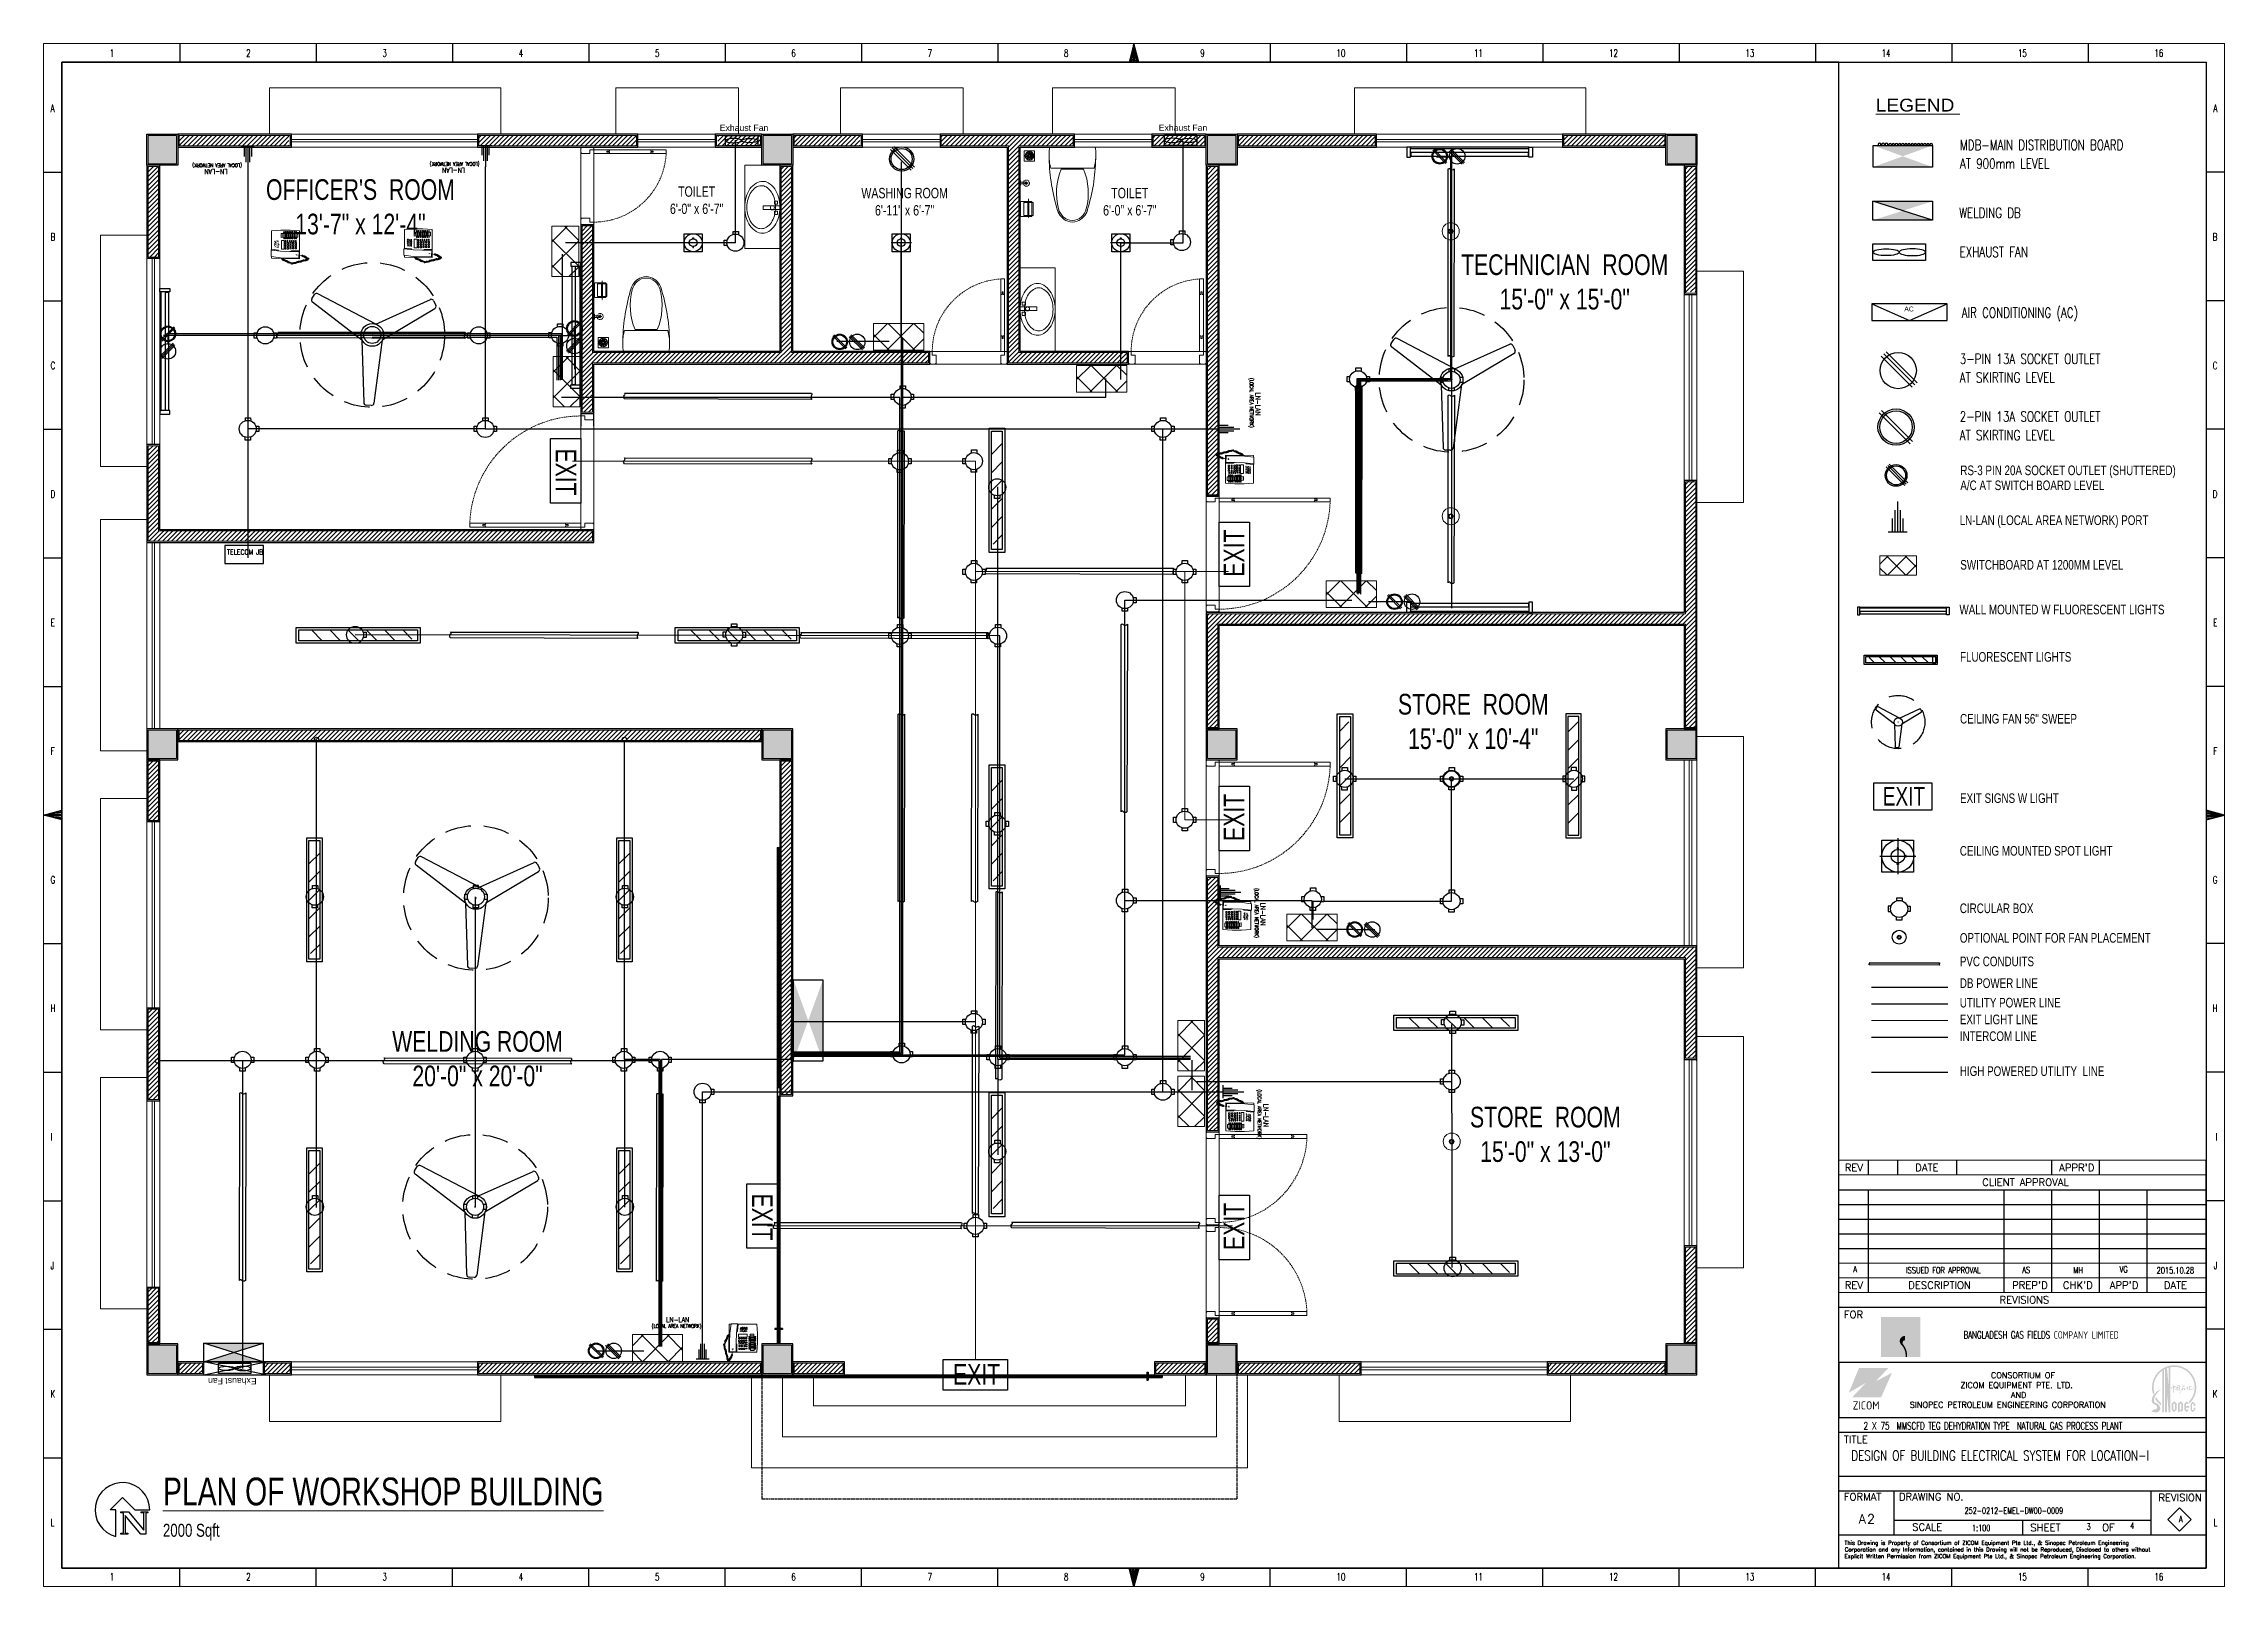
# Model space of a CAD drawing. Header units: inches. Extents: x 345 to 1189, y 67 to 663.
import ezdxf
from ezdxf.enums import TextEntityAlignment as Align

# ---------------------------------------------------------------- set-up
doc = ezdxf.new("R2010")
doc.units = ezdxf.units.IN
doc.header["$MEASUREMENT"] = 0
for name, pattern in [('CENTER', [2, 1.25, -0.25, 0.25, -0.25]), ('DASH', [0.35, 0.25, -0.1]), ('DASHED', [0.75, 0.5, -0.25])]:
    doc.linetypes.add(name, pattern=pattern)
doc.layers.get('Defpoints').update_dxf_attribs({"lineweight": 0})
for name, color, linetype in [('Cables', 7, 'Continuous'), ('COLLUM', 1, 'Continuous'), ('Exhaust Fans', 7, 'Continuous'), ('HVAC', 44, 'Continuous'), ('Layer 1', 7, 'Continuous'), ('Lights', 7, 'Continuous'), ('Panels', 1, 'Continuous'), ('Sockets', 7, 'Continuous'), ('TEG BORDER', 7, 'Continuous'), ('wall 05', 252, 'Continuous')]:
    doc.layers.add(name, color=color, linetype=linetype)
for name, color, linetype, lineweight in [('dim-8', 18, 'Continuous', 15), ('DOOR', 115, 'Continuous', 15), ('E-CF-Ceiling-Fan', 42, 'Continuous', 30), ('E-LAN', 6, 'Continuous', 30), ('E-Legend', 7, 'Continuous', 30), ('E-MDB', 1, 'Continuous', 30), ('E-WTL-Wall-Tube-Light', 7, 'Continuous', 30), ('Glass', 5, 'Continuous', 9), ('HACTH', 8, 'Continuous', 9), ('Hatch', 252, 'Continuous', 5), ('I-WC----EXST', 7, 'Continuous', 15), ('I-WC----N', 7, 'Continuous', 15), ('Stair', 86, 'Continuous', 18), ('Sunshed', 5, 'Continuous', 15), ('Switchboard', 30, 'Continuous', 13), ('Text', 252, 'Continuous', 15), ('WINDOW', 140, 'Continuous', 9)]:
    doc.layers.add(name, color=color, linetype=linetype, lineweight=lineweight)
doc.styles.add('1', font='isocp.shx')
doc.styles.add('HZTXT', font='simplexs.shx', dxfattribs={"width": 0.7, "bigfont": 'hztxt.shx'})
doc.styles.get("Standard").update_dxf_attribs({"font": 'arial.ttf'})
doc.styles.add('Swiss721', font='swisscl.ttf')
doc.styles.add('TAVE1', font='ROMANS.shx', dxfattribs={"width": 0.75})
doc.styles.add('TEG BORDER', font='txt_qlt.shx', dxfattribs={"width": 0.7, "bigfont": 'hztxt.shx'})
doc.styles.add('TIMES', font='ARIALN.TTF')
pattern_1 = [(50, (-412260.268, -240251.135), (5.37945137, -0.470641012), [0.5625, -6.1875]), (355, (-412260.268, -240251.135), (-1.040635, 5.641441), [0.45, -4.95]), (100.4514, (-412259.82, -240251.1744), (4.338820363, 5.170796565), [0.478051425, -5.25856584]), (46.1842, (-412260.268, -240249.635), (8.004307865, -1.24139261), [0.84375, -9.28125]), (96.6356, (-412259.601, -240249.739), (7.00997029, 7.30588403), [0.71707716, -7.8878475]), (351.1842, (-412260.268, -240249.635), (7.00996459, 7.3058895), [0.675, -7.425]), (21, (-412259.518, -240250.01), (4.47680289, -3.01964168), [0.5625, -6.1875]), (326, (-412259.518, -240250.01), (1.82486499, 5.43862534), [0.45, -4.95]), (71.4514, (-412259.145, -240250.262), (6.301669714, 2.418978725), [0.478051425, -5.25856584]), (37.5, (-412260.2682, -240251.1352), (0.091198915, 2.496703904), [0, -4.89, 0, -5.025, 0, -4.96875]), (7.5, (-412260.2682, -240251.1352), (1.973021531, 2.958087839), [0, -2.865, 0, -4.7775, 0, -1.89375]), (327.5, (-412261.9407, -240251.1352), (4.003668271, -0.169161538), [0, -1.875, 0, -5.85, 0, -7.7625]), (317.5, (-412262.6907, -240251.135), (4.37389627, 0.750787367), [0, -2.4375, 0, -3.885, 0, -5.5125])]
pattern_2 = [(45, (-145880.0424, -171172.3993), (-0.8838834765, 0.8838834765), [])]

msp = doc.modelspace()

# ---------------------------------------------------------------- texts
for p in [(607, 629.72), (776.91, 629.77)]:
    msp.add_text('Exhaust Fan', height=2.3967).set_placement(p)
msp.add_text('Exhaust Fan', height=2.3967, rotation=180).set_placement((427.72, 147.21))
at = {"layer": 'dim-8', "linetype": 'Continuous', "ltscale": 10, "attachment_point": 5, "style": 'Swiss721'}
for s, insert, char_height in [('\\A1;OFFICER\'S  ROOM\\P13\'-7" x 12\'-4"', (467.9, 600.31), 8), ('\\A1;TOILET\\P6\'-0" x 6\'-7"', (598.04, 602.9), 4), ('\\A1;WASHING ROOM\\P6\'-11" x 6\'-7"', (678.54, 602.31), 4), ('\\A1;TOILET\\P6\'-0" x 6\'-7"', (765.71, 602.31), 4), ('\\A1;TECHNICIAN  ROOM\\P15\'-0" x 15\'-0"', (934.05, 571.25), 8), ('\\A1;STORE  ROOM\\P15\'-0" x 10\'-4"', (898.66, 401.19), 8), ('\\A1;WELDING ROOM\\P20\'-0" x 20\'-0"', (513.24, 270.72), 8), ('\\A1;STORE  ROOM\\P15\'-0" x 13\'-0"', (926.57, 241.45), 8)]:
    msp.add_mtext(s, dxfattribs=dict(at, insert=insert, char_height=char_height))
at = {"layer": 'E-LAN', "lineweight": 0, "style": 'TAVE1', "width": 0.75}
for s, height, rotation, p in [('(LOCAL AREA NETWORK)', 1.3659, 180, (422.03, 617.08)), ('(LOCAL AREA NETWORK)', 1.3659, 180, (514, 617.58)), ('LN-LAN', 1.951, 180, (416.43, 614.91)), ('LN-LAN', 1.951, 180, (508.4, 615.41)), ('(LOCAL AREA NETWORK)', 1.3659, 270, (812.17, 534.13)), ('LN-LAN', 1.951, 270, (814.34, 528.54)), ('(LOCAL AREA NETWORK)', 1.3659, 270, (814.12, 336.76)), ('LN-LAN', 1.951, 270, (816.29, 331.16)), ('(LOCAL AREA NETWORK)', 1.3659, 270, (815.23, 258.87)), ('LN-LAN', 1.951, 270, (817.4, 253.28))]:
    msp.add_text(s, height=height, rotation=rotation, dxfattribs=at).set_placement(p)
at = {"layer": 'E-LAN', "color": 0, "lineweight": 0, "style": 'TAVE1', "width": 0.75}
msp.add_text('TELECOM JB', height=1.951, dxfattribs=at).set_placement((416.27, 465.79))
at = {"layer": 'E-LAN', "lineweight": 0, "style": 'TAVE1', "width": 0.75}
for s, height, p in [('LN-LAN', 1.951, (586.26, 168.81)), ('(LOCAL AREA NETWORK)', 1.3659, (580.66, 166.64))]:
    msp.add_text(s, height=height, dxfattribs=at).set_placement(p)
at = {"layer": 'E-Legend', "lineweight": 0, "style": 'TIMES', "width": 1.3}
msp.add_text('%%ULEGEND ', height=4.972, dxfattribs=at).set_placement((1054.46, 637.22))
at = {"layer": 'E-MDB', "color": 0, "lineweight": 0, "style": 'TAVE1', "width": 0.75}
for s, height, p in [('MDB-MAIN DISTRIBUTION BOARD', 3.9061, (1087.04, 622.33)), ('AT 900mm LEVEL', 3.9061, (1087.04, 615.13)), ('WELDING DB', 3.906, (1086.76, 596.07)), ('EXHAUST FAN', 3.9061, (1086.89, 580.93)), ('AIR CONDITIONING (AC)', 3.9061, (1087.72, 557.46)), ('3-PIN 13A SOCKET OUTLET ', 3.9061, (1086.96, 539.57)), ('AT SKIRTING LEVEL', 3.9061, (1086.96, 532.37)), ('2-PIN 13A SOCKET OUTLET', 3.9061, (1086.96, 517.27)), ('AT SKIRTING LEVEL', 3.9061, (1086.96, 510.07)), ('DESIGN OF BUILDING ELECTRICAL SYSTEM FOR LOCATION-I', 3.8887, (1045.01, 115.28)), ('252-0212-EMEL-DW00-0009', 2.4305, (1088.88, 94.68)), ('A', 2.43, (1171.82, 91.48)), ('1:100', 2.43, (1091.75, 88.01)), ('3', 2.43, (1136.07, 88.47)), ('4', 2.43, (1152.93, 88.86))]:
    msp.add_text(s, height=height, dxfattribs=at).set_placement(p)
at = {"layer": 'HVAC'}
msp.add_text('AC', height=1.902, dxfattribs=at).set_placement((1065.49, 559.88))
at = {"layer": 'Sockets', "color": 0, "style": 'Swiss721'}
for s, p in [('RS-3 PIN 20A SOCKET OUTLET (SHUTTERED)', (1087.2, 496.55)), ('A/C AT SWITCH BOARD LEVEL', (1087.2, 490.76)), ('LN-LAN (LOCAL AREA NETWORK) PORT', (1086.97, 477.26)), ('SWITCHBOARD AT 1200MM LEVEL', (1087.19, 460.01)), ('WALL MOUNTED W FLUORESCENT LIGHTS ', (1086.85, 442.7)), ('FLUORESCENT LIGHTS ', (1087.08, 424.38)), ('CEILING FAN 56" SWEEP', (1087.08, 400.44)), ('EXIT SIGNS W LIGHT', (1087.08, 369.73)), ('CEILING MOUNTED SPOT LIGHT', (1087, 349.34)), ('CIRCULAR BOX', (1087, 327.11)), ('OPTIONAL POINT FOR FAN PLACEMENT', (1087, 315.66)), ('PVC CONDUITS', (1087, 306.56)), ('DB POWER LINE', (1087, 298.16)), ('UTILITY POWER LINE', (1087, 290.6)), ('EXIT LIGHT LINE', (1087, 284.12)), ('INTERCOM LINE', (1087, 277.64)), ('HIGH POWERED UTILITY  LINE', (1087, 264.11))]:
    msp.add_text(s, height=3.7068, dxfattribs=at).set_placement(p)
at = {"layer": 'Text', "color": 4, "char_height": 8, "width": 62.6303, "attachment_point": 2, "style": 'Swiss721'}
for insert, rotation in [((551.46, 497.74), 270), ((802.03, 466.39), 90), ((802.03, 364.14), 90), ((627.46, 209.49), 270), ((802.03, 205.89), 90)]:
    msp.add_mtext('EXIT ', dxfattribs=dict(at, insert=insert, rotation=rotation))
at = {"layer": 'Text', "color": 4, "attachment_point": 2, "style": 'Swiss721'}
for insert, char_height, width in [((1065.35, 375.91), 7.2, 56.3673), ((706.41, 152.63), 8, 62.6303)]:
    msp.add_mtext('EXIT ', dxfattribs=dict(at, insert=insert, char_height=char_height, width=width))
at = {"layer": 'Text', "insert": (391.45, 108.71), "char_height": 10.7333, "width": 176.7295, "attachment_point": 1, "style": 'Swiss721'}
msp.add_mtext('{\\LPLAN OF WORKSHOP BUILDING\\H0.4658x;\\l  \\P2000 Sqft}', dxfattribs=at)

# ---------------------------------------------------------------- blocks, each defined once
blk = doc.blocks.new('A$C63C712C3')
at = {"ltscale": 2}
for p, q in [((40, 42), (34, 42)), ((40, 16), (34, 16)), ((1231, 42), (1237, 42)), ((1231, 16), (1237, 16))]:
    blk.add_line(p, q, dxfattribs=at)
for points in [[(35, 103), (0, 103), (0, 0), (35, 0)], [(35, 103), (1235, 103), (1235, 90), (35, 90)], [(40, 48), (1231, 48), (1231, 10), (40, 10)], [(1235, 103), (1271, 103), (1271, 0), (1235, 0)]]:
    blk.add_lwpolyline(points, close=True, dxfattribs=at)
blk = doc.blocks.new('A$C4A7E7E9F')
at = {"layer": 'Defpoints'}
for points in [[(0, 5), (0.25, 5), (0.25, 4.75), (0, 4.75)], [(0, 0.25), (0.25, 0.25), (0.25, 0), (0, 0)], [(44.75, 5), (45, 5), (45, 4.75), (44.75, 4.75)], [(44.75, 0.25), (45, 0.25), (45, 0), (44.75, 0)]]:
    blk.add_lwpolyline(points, close=True, dxfattribs=at)
at = {"layer": 'DOOR'}
for points in [[(1.75, 10), (2, 10), (2, 11), (2.5, 11), (2.5, 5), (1, 5), (1, 11), (1.5, 11), (1.5, 10), (1.75, 10), (1.5, 10), (1.5, 11), (1, 11), (1, 42), (1.5, 42), (1.5, 43), (2, 43), (2, 42), (2.5, 42), (2.5, 11), (2.5, 48), (1, 48), (1, 42)], [(1, 5), (1, 3.5), (2.5, 3.5), (2.5, 0.25), (2.25, 0.25), (2.25, 0), (0.25, 0), (0.25, 0.25), (0, 0.25), (0, 4.75), (0.25, 4.75), (0.25, 5), (1, 5)], [(44, 5), (44, 3.5), (42.5, 3.5), (42.5, 0.25), (42.75, 0.25), (42.75, 0), (44.75, 0), (44.75, 0.25), (45, 0.25), (45, 4.75), (44.75, 4.75), (44.75, 5), (44, 5)]]:
    blk.add_lwpolyline(points, dxfattribs=at)
at = {"layer": 'DOOR', "linetype": 'DASHED', "lineweight": 0}
blk.add_arc((0.95, 4.98), 43.05, 0.02508, 87.94098, dxfattribs=at)
at = {"layer": 'HACTH', "lineweight": 0, "ltscale": 10}
for p, q in [((1.5, 5), (44, 5)), ((2.25, 0), (42.75, 0))]:
    blk.add_line(p, q, dxfattribs=at)
blk = doc.blocks.new('A$C20C675F6')
at = {"layer": 'Defpoints'}
for points in [[(0.25, 72), (0.25, 71.75), (0, 71.75), (0, 72)], [(5, 72), (5, 71.75), (4.75, 71.75), (4.75, 72)], [(0.25, 36), (0.25, 36.25), (0, 36.25), (0, 36)], [(0.25, 36), (0.25, 35.75), (0, 35.75), (0, 36)], [(5, 36), (5, 36.25), (4.75, 36.25), (4.75, 36)], [(5, 36), (5, 35.75), (4.75, 35.75), (4.75, 36)], [(0.25, 0), (0.25, 0.25), (0, 0.25), (0, 0)], [(5, 0), (5, 0.25), (4.75, 0.25), (4.75, 0)]]:
    blk.add_lwpolyline(points, close=True, dxfattribs=at)
at = {"layer": 'DOOR'}
for points in [[(5, 71), (3.5, 71), (3.5, 69.5), (0.25, 69.5), (0.25, 69.75), (0, 69.75), (0, 71.75), (0.25, 71.75), (0.25, 72), (4.75, 72), (4.75, 71.75), (5, 71.75), (5, 71)], [(10, 70.25), (10, 70), (11, 70), (11, 69.5), (5, 69.5), (5, 71), (11, 71), (11, 70.5), (10, 70.5), (10, 70.25), (10, 70.5), (11, 70.5), (11, 71), (33, 71), (33, 70.5), (34, 70.5), (34, 70), (33, 70), (33, 69.5), (11, 69.5), (39, 69.5), (39, 71), (33, 71)], [(5, 37), (3.5, 37), (3.5, 38.5), (0.25, 38.5), (0.25, 38.25), (0, 38.25), (0, 36.25), (0.25, 36.25), (0.25, 36), (4.75, 36), (4.75, 36.25), (5, 36.25), (5, 37)], [(5, 35), (3.5, 35), (3.5, 33.5), (0.25, 33.5), (0.25, 33.75), (0, 33.75), (0, 35.75), (0.25, 35.75), (0.25, 36), (4.75, 36), (4.75, 35.75), (5, 35.75), (5, 35)], [(5, 1), (3.5, 1), (3.5, 2.5), (0.25, 2.5), (0.25, 2.25), (0, 2.25), (0, 0.25), (0.25, 0.25), (0.25, 0), (4.75, 0), (4.75, 0.25), (5, 0.25), (5, 1)], [(10, 1.75), (10, 2), (11, 2), (11, 2.5), (5, 2.5), (5, 1), (11, 1), (11, 1.5), (10, 1.5), (10, 1.75), (10, 1.5), (11, 1.5), (11, 1), (33, 1), (33, 1.5), (34, 1.5), (34, 2), (33, 2), (33, 2.5), (11, 2.5), (39, 2.5), (39, 1), (33, 1)]]:
    blk.add_lwpolyline(points, dxfattribs=at)
at = {"layer": 'DOOR', "linetype": 'DASHED', "lineweight": 0}
for centre, start, end in [((4.98, 71.06), 270.04031, 357.37535), ((4.98, 0.94), 2.62465, 89.95969)]:
    blk.add_arc(centre, 34.06, start, end, dxfattribs=at)
at = {"layer": 'HACTH', "lineweight": 0, "ltscale": 10}
for p, q in [((0, 2.25), (0, 69.75)), ((5, 1.5), (5, 69.5))]:
    blk.add_line(p, q, dxfattribs=at)
blk = doc.blocks.new('A$C4F64215B')
at = {"layer": 'Defpoints'}
for points in [[(0, 5), (0.25, 5), (0.25, 4.75), (0, 4.75)], [(0, 0.25), (0.25, 0.25), (0.25, 0), (0, 0)], [(29.75, 5), (30, 5), (30, 4.75), (29.75, 4.75)], [(29.75, 0.25), (30, 0.25), (30, 0), (29.75, 0)]]:
    blk.add_lwpolyline(points, close=True, dxfattribs=at)
at = {"layer": 'DOOR'}
for points in [[(1.75, 10), (2, 10), (2, 11), (2.5, 11), (2.5, 5), (1, 5), (1, 11), (1.5, 11), (1.5, 10), (1.75, 10), (1.5, 10), (1.5, 11), (1, 11), (1, 27), (1.5, 27), (1.5, 28), (2, 28), (2, 27), (2.5, 27), (2.5, 11), (2.5, 33), (1, 33), (1, 27)], [(1, 5), (1, 3.5), (2.5, 3.5), (2.5, 0.25), (2.25, 0.25), (2.25, 0), (0.25, 0), (0.25, 0.25), (0, 0.25), (0, 4.75), (0.25, 4.75), (0.25, 5), (1, 5)], [(29, 5), (29, 3.5), (27.5, 3.5), (27.5, 0.25), (27.75, 0.25), (27.75, 0), (29.75, 0), (29.75, 0.25), (30, 0.25), (30, 4.75), (29.75, 4.75), (29.75, 5), (29, 5)]]:
    blk.add_lwpolyline(points, dxfattribs=at)
at = {"layer": 'DOOR', "linetype": 'DASHED', "lineweight": 0}
blk.add_arc((0.93, 4.97), 28.07, 0.05973, 86.78717, dxfattribs=at)
at = {"layer": 'HACTH', "lineweight": 0, "ltscale": 10}
for p, q in [((1.5, 5), (29, 5)), ((2.25, 0), (27.75, 0))]:
    blk.add_line(p, q, dxfattribs=at)
blk = doc.blocks.new('1')
at = {"layer": 'wall 05'}
for p, q in [((146270.29, 171558.84), (146265.29, 171558.84)), ((146265.29, 171558.84), (146265.29, 171534.84)), ((146270.29, 171534.84), (146270.29, 171558.84)), ((146270.29, 171534.84), (146265.29, 171534.84))]:
    blk.add_line(p, q, dxfattribs=at)
blk = doc.blocks.new('2')
at = {"layer": 'Hatch', "lineweight": 0}
for p, q in [((146269.79, 171558.34), (146265.79, 171558.34)), ((146265.79, 171558.34), (146265.79, 171535.34)), ((146269.79, 171535.34), (146269.79, 171558.34)), ((146269.79, 171535.34), (146265.79, 171535.34))]:
    blk.add_line(p, q, dxfattribs=at)
blk = doc.blocks.new('3')
at = {"layer": 'wall 05'}
for p, q in [((146265.29, 171462.84), (146265.29, 171426.84)), ((146265.29, 171462.84), (146270.29, 171462.84)), ((146270.29, 171426.84), (146270.29, 171462.84)), ((146265.29, 171426.84), (146270.29, 171426.84))]:
    blk.add_line(p, q, dxfattribs=at)
blk = doc.blocks.new('4')
at = {"layer": 'HACTH'}
for p, q in [((146265.79, 171462.34), (146269.79, 171462.34)), ((146265.79, 171427.34), (146269.79, 171427.34))]:
    blk.add_line(p, q, dxfattribs=at)
at = {"layer": 'Hatch', "lineweight": 0}
for p, q in [((146265.79, 171462.34), (146265.79, 171427.34)), ((146269.79, 171427.34), (146269.79, 171462.34))]:
    blk.add_line(p, q, dxfattribs=at)
blk = doc.blocks.new('1223')
at = {"layer": 'wall 05'}
for p, q in [((146321.29, 171325.84), (146310.29, 171325.84)), ((146310.29, 171325.84), (146310.29, 171320.84)), ((146310.29, 171320.84), (146321.29, 171320.84)), ((146321.29, 171320.84), (146321.29, 171325.84))]:
    blk.add_line(p, q, dxfattribs=at)
blk = doc.blocks.new('101')
at = {"layer": 'Hatch', "lineweight": 0}
for p, q in [((146320.79, 171325.34), (146310.79, 171325.34)), ((146310.79, 171325.34), (146310.79, 171321.34)), ((146310.79, 171321.34), (146320.79, 171321.34)), ((146320.79, 171321.34), (146320.79, 171325.34))]:
    blk.add_line(p, q, dxfattribs=at)
blk = doc.blocks.new('1203')
at = {"layer": 'wall 05'}
for p, q in [((146680.29, 171513.84), (146675.29, 171513.84)), ((146675.29, 171513.84), (146675.29, 171414.84)), ((146680.29, 171486.84), (146680.29, 171513.84)), ((146865.29, 171486.84), (146680.29, 171486.84)), ((146680.29, 171414.84), (146680.29, 171481.84)), ((146680.29, 171481.84), (146860.29, 171481.84)), ((146860.29, 171481.84), (146860.29, 171442.84)), ((146865.29, 171442.34), (146865.29, 171486.84)), ((146860.29, 171442.84), (146865.29, 171442.84))]:
    blk.add_line(p, q, dxfattribs=at)
blk = doc.blocks.new('12236')
at = {"layer": 'Hatch', "lineweight": 0}
for p, q in [((146679.79, 171513.34), (146675.79, 171513.34)), ((146675.79, 171513.34), (146675.79, 171415.34)), ((146679.79, 171486.34), (146679.79, 171513.34)), ((146864.79, 171486.34), (146679.79, 171486.34)), ((146679.79, 171415.34), (146679.79, 171482.34)), ((146679.79, 171482.34), (146860.79, 171482.34)), ((146860.79, 171482.34), (146860.79, 171443.34)), ((146864.79, 171443.34), (146864.79, 171486.34)), ((146860.79, 171443.34), (146864.79, 171443.34)), ((146675.79, 171415.34), (146679.79, 171415.34))]:
    blk.add_line(p, q, dxfattribs=at)
blk = doc.blocks.new('1213231')
at = {"layer": 'wall 05'}
for p, q in [((146735.29, 171325.84), (146687.29, 171325.84)), ((146687.29, 171325.84), (146687.29, 171320.84)), ((146687.29, 171320.84), (146735.29, 171320.84)), ((146735.29, 171320.84), (146735.29, 171325.84))]:
    blk.add_line(p, q, dxfattribs=at)
blk = doc.blocks.new('124563')
at = {"layer": 'Hatch', "lineweight": 0}
for p, q in [((146734.79, 171325.34), (146687.79, 171325.34)), ((146687.79, 171325.34), (146687.79, 171321.34)), ((146687.79, 171321.34), (146734.79, 171321.34)), ((146734.79, 171321.34), (146734.79, 171325.34))]:
    blk.add_line(p, q, dxfattribs=at)
blk = doc.blocks.new('b1')
at = {"layer": 'wall 05'}
for p, q in [((146270.29, 171680.84), (146265.29, 171680.84)), ((146265.29, 171680.84), (146265.29, 171642.84)), ((146270.29, 171647.84), (146270.29, 171680.84)), ((146438.29, 171647.84), (146270.29, 171647.84)), ((146438.29, 171642.84), (146438.29, 171647.84)), ((146265.29, 171642.84), (146438.29, 171642.84))]:
    blk.add_line(p, q, dxfattribs=at)
blk = doc.blocks.new('x1')
at = {"layer": 'Hatch', "lineweight": 0}
for p, q in [((146269.79, 171680.34), (146265.79, 171680.34)), ((146265.79, 171680.34), (146265.79, 171643.34)), ((146269.79, 171647.34), (146269.79, 171680.34)), ((146265.79, 171643.34), (146437.79, 171643.34)), ((146437.79, 171647.34), (146269.79, 171647.34)), ((146437.79, 171643.34), (146437.79, 171647.34))]:
    blk.add_line(p, q, dxfattribs=at)
blk = doc.blocks.new('$plan$00000388')
for p, q in [((0, -221), (0, 221)), ((-212, 108), (-212, -108)), ((-202, -210), (-202, 210))]:
    blk.add_line(p, q)
blk.add_lwpolyline([(-202, -210), (-152, -221), (-102, -226), (-50, -226), (0, -221)])
for centre, radius, start, end in [((-71, -1597), 1823, 91.2224, 107.2477), ((-76, -236), 463, 97.7399, 105.822), ((-76, -236), 463, 80.5377, 97.7399), ((-595, 0), 129, 159.5476, 200.4524), ((-562, -12), 164, 107.2477, 159.5476), ((-580, 0), 129, 136.8543, 223.1457), ((-556, -23), 163, 104.7786, 136.8543), ((-443, -448), 602, 67.3737, 104.7786), ((-562, 12), 164, 200.4524, 252.7523), ((-556, 23), 163, 223.1457, 255.2214), ((-71, 1597), 1823, 252.7523, 268.7776), ((-443, 448), 602, 255.2214, 292.6263)]:
    blk.add_arc(centre, radius, start, end)
blk = doc.blocks.new('h')
at = {"layer": 'I-WC----N', "color": 252, "linetype": 'CENTER', "ltscale": 0.2}
for p, q in [((544281, -25820), (544314, -25820)), ((544297, -25837), (544297, -25801))]:
    blk.add_line(p, q, dxfattribs=at)
at = {"layer": 'I-WC----N'}
blk.add_lwpolyline([(544273, -25760), (544321, -25760), (544321, -25765), (544273, -25765)], close=True, dxfattribs=at)
blk.add_lwpolyline([(544289, -25814), (544289, -25765), (544305, -25765), (544305, -25814)], dxfattribs=at)
at = {"layer": 'I-WC----N', "linetype": 'DASH', "ltscale": 5}
blk.add_circle((544297, -25820), 30, dxfattribs=at)
at = {"layer": 'I-WC----N'}
for radius in [10, 5]:
    blk.add_circle((544297, -25820), radius, dxfattribs=at)
blk = doc.blocks.new('typical king$0$5767 PAPER HOLDER')
at = {"color": 0, "linetype": 'CENTER', "lineweight": -2, "ltscale": 0.5}
blk.add_line((80, 98), (80, -92), dxfattribs=at)
at = {"color": 0, "linetype": 'DASHED', "lineweight": -2, "ltscale": 10, "flags": 128}
for points in [[(5, 52), (0, 52), (0, -52), (5, -52)], [(97, 72), (5, 72), (5, -72), (100, -72)]]:
    blk.add_lwpolyline(points, dxfattribs=at)
at = {"color": 0, "linetype": 'DASHED', "lineweight": -2, "ltscale": 10}
blk.add_lwpolyline([(100, -62), (35, -62), (35, 62), (97, 62)], dxfattribs=at)
blk.add_lwpolyline([(75, -72), (85, -72), (85, 72), (75, 72)], close=True, dxfattribs=at)
at = {"color": 0, "linetype": 'ByBlock', "lineweight": -2, "flags": 128}
blk.add_lwpolyline([(100, -72), (115, -72), (115, 72), (100, 72)], dxfattribs=at)
at = {"color": 0, "linetype": 'ByBlock', "lineweight": -2}
blk.add_lwpolyline([(100, 62), (125, 62), (125, -62), (100, -62)], dxfattribs=at)
blk = doc.blocks.new('floor drain 01')
at = {"color": 0}
blk.add_lwpolyline([(-10, -10), (90, -10), (90, 90), (-10, 90)], close=True, dxfattribs=at)
for points in [[(2, 47, 0.191053), (7, 42, 0.194336), (16, 42, -0.272606), (25, 41, 1.040732), (27, 44, 0.091346), (26, 45, 0.160783), (17, 46, -0.323658), (9, 51, 0.91079)], [(6, 23, 0.191053), (12, 23, 0.194336), (19, 28, -0.272606), (27, 32, 1.040732), (27, 36, 0.091346), (26, 36, 0.160783), (18, 32, -0.323658), (9, 31, 0.91079)], [(14, 68, 0.191053), (15, 61, 0.194336), (22, 56, -0.272606), (29, 50, 1.040732), (32, 51, 0.091346), (32, 53, 0.160783), (25, 59, -0.323658), (22, 67, 0.91079)], [(22, 6, 0.191053), (28, 10, 0.194336), (31, 18, -0.272606), (34, 26, 1.040732), (32, 29, 0.091346), (31, 28, 0.160783), (27, 20, -0.323658), (20, 14, 0.91079)], [(35, 78, 0.191053), (32, 72, 0.194336), (35, 63, -0.272606), (37, 55, 1.040732), (40, 53, 0.091346), (41, 55, 0.160783), (39, 64, -0.323658), (41, 72, 0.91079)], [(45, 2, 0.191053), (48, 8, 0.194336), (45, 17, -0.272606), (43, 25, 1.040732), (40, 27, 0.091346), (39, 25, 0.160783), (41, 16, -0.323658), (39, 8, 0.91079)], [(58, 74, 0.191053), (52, 70, 0.194336), (49, 62, -0.272606), (46, 54, 1.040732), (48, 51, 0.091346), (49, 52, 0.160783), (53, 60, -0.323658), (60, 66, 0.91079)], [(66, 12, 0.191053), (65, 19, 0.194336), (58, 24, -0.272606), (51, 30, 1.040732), (48, 29, 0.091346), (48, 27, 0.160783), (55, 21, -0.323658), (58, 13, 0.91079)], [(74, 57, 0.191053), (68, 57, 0.194336), (61, 52, -0.272606), (53, 48, 1.040732), (53, 44, 0.091346), (54, 44, 0.160783), (62, 48, -0.323658), (71, 49, 0.91079)], [(78, 33, 0.191053), (73, 38, 0.194336), (64, 38, -0.272606), (55, 39, 1.040732), (53, 36, 0.091346), (54, 35, 0.160783), (63, 34, -0.323658), (71, 29, 0.91079)]]:
    blk.add_lwpolyline(points, format="xyb", close=True, dxfattribs=at)
for centre, radius in [((40, 40), 41.7), ((32, 45), 1.83), ((33, 34), 1.83), ((42, 49), 1.83), ((43, 31), 1.83), ((50, 41), 1.83)]:
    blk.add_circle(centre, radius, dxfattribs=at)
blk = doc.blocks.new('HANDWASH-02-PLAN')
at = {"layer": 'I-WC----N', "color": 2}
for points in [[(5, 0, 0.068513), (104, 14, 0.080648), (182, 50, 0.107051), (242, 112, 0.160603), (255, 169, 0.138041), (238, 230, 0.107051), (182, 289, 0.080648), (104, 325, 0.068513), (5, 339, 0.068513), (-94, 325, 0.080648), (-172, 289, 0.107051), (-228, 230, 0.138041), (-245, 169, 0.138041), (-228, 108, 0.107051), (-172, 50, 0.080648), (-94, 14, 0.068513)], [(5, 42, 0.067522), (88, 53, 0.079863), (152, 82, 0.107115), (202, 134, 0.162551), (213, 180, 0.139778), (199, 230, 0.107115), (152, 278, 0.079863), (88, 307, 0.067522), (5, 319, 0.067522), (-78, 307, 0.079863), (-142, 278, 0.107115), (-188, 230, 0.139778), (-203, 180, 0.139778), (-188, 130, 0.107115), (-142, 82, 0.079863), (-78, 53, 0.067522)]]:
    blk.add_lwpolyline(points, format="xyb", close=True, dxfattribs=at)
blk.add_circle((0, 72), 20, dxfattribs=at)
blk = doc.blocks.new('A$C01EB0BB3')
at = {"layer": 'I-WC----N', "color": 250, "ltscale": 0.5}
for points in [[(8.43, 2.06), (8.43, 0.85), (7.23, 0.85), (7.23, 2.06)], [(9.08, 6.42), (9.08, 0), (10.51, 0), (10.51, 6.42)], [(11.15, 2.06), (11.15, 0.85), (12.36, 0.85), (12.36, 2.06)]]:
    blk.add_lwpolyline(points, close=True, dxfattribs=at)
at = {"layer": 'I-WC----N', "color": 2, "xscale": 0.03999999999359716, "yscale": 0.03999999999359716, "zscale": 0.03999999999359716}
blk.add_blockref('HANDWASH-02-PLAN', (9.79, 0), dxfattribs=at)
blk = doc.blocks.new('SINOPEC LOGO')
at = {"layer": 'TEG BORDER'}
h = blk.add_hatch(color=1, dxfattribs=at)
h.dxf.hatch_style = 1
h.paths.add_polyline_path([(-5, -2.39), (-5.23, -2.92, 0.099423), (-3.62, -4.67), (-3.59, -4.11, -0.100238)])
edge = h.paths.add_edge_path()
edge.add_spline(control_points=[(-3.04, 4.96), (-3.04, 4.96), (-3.03, 4.97), (-3.03, 4.97)], knot_values=[0.518447, 0.518447, 0.518447, 0.518447, 0.528849, 0.528849, 0.528849, 0.528849], degree=3, periodic=0)
edge.add_spline(control_points=[(-2.81, 5.1), (-2.89, 5.05), (-2.96, 5.02), (-3.03, 4.97)], knot_values=[0.528849, 0.528849, 0.528849, 0.528849, 0.666667, 0.666667, 0.666667, 0.666667], degree=3, periodic=0)
edge.add_arc((-0.06, 0.23), 5.59, 114.35674, 122.02967, ccw=False)
edge.add_spline(control_points=[(-2.38, 5.32), (-2.34, 5.34), (-2.29, 5.36), (-2.25, 5.38)], knot_values=[0.181722, 0.181722, 0.181722, 0.181722, 0.220586, 0.220586, 0.220586, 0.220586], degree=3, periodic=0)
edge.add_spline(control_points=[(-2.25, 5.38), (-2.22, 5.39), (-2.19, 5.4), (-2.17, 5.41)], knot_values=[0.220586, 0.220586, 0.220586, 0.220586, 0.243846, 0.243846, 0.243846, 0.243846], degree=3, periodic=0)
edge.add_spline(control_points=[(-2.17, 5.41), (-2.15, 5.42), (-2.14, 5.42), (-2.12, 5.43)], knot_values=[0.243846, 0.243846, 0.243846, 0.243846, 0.256407, 0.256407, 0.256407, 0.256407], degree=3, periodic=0)
edge.add_arc((-0.06, 0.23), 5.59, 104.13884, 111.73074, ccw=False)
edge.add_spline(control_points=[(-1.42, 5.66), (-1.38, 5.67), (-1.33, 5.68), (-1.28, 5.69)], knot_values=[0.608101, 0.608101, 0.608101, 0.608101, 0.651061, 0.651061, 0.651061, 0.651061], degree=3, periodic=0)
edge.add_spline(control_points=[(-1.28, 5.69), (-1.24, 5.7), (-1.21, 5.71), (-1.17, 5.71)], knot_values=[0.651061, 0.651061, 0.651061, 0.651061, 0.681752, 0.681752, 0.681752, 0.681752], degree=3, periodic=0)
edge.add_arc((-0.06, 0.23), 5.59, -44.52704, 101.50969, ccw=False)
edge.add_line((3.93, -3.69), (4.24, -4.02))
edge.add_arc((-0.06, 0.21), 6.04, 315.50355, 558.62016)
edge.add_line((-5.78, -1.71), (-5.46, -1.23))
edge.add_arc((-0.06, 0.23), 5.59, 122.25108, 195.11092, ccw=False)
h = blk.add_hatch(color=5, dxfattribs=at)
h.dxf.hatch_style = 1
edge = h.paths.add_edge_path()
edge.add_spline(control_points=[(-5.31, -2.27), (-5.2, -2.08), (-5.09, -1.9), (-4.97, -1.73)], knot_values=[0.371345, 0.371345, 0.371345, 0.371345, 0.382142, 0.382142, 0.382142, 0.382142], degree=3, periodic=0)
edge.add_spline(control_points=[(-4.97, -1.73), (-4.8, -1.5), (-4.63, -1.27), (-4.43, -1.06)], knot_values=[0.382142, 0.382142, 0.382142, 0.382142, 0.396572, 0.396572, 0.396572, 0.396572], degree=3, periodic=0)
edge.add_spline(control_points=[(-4.43, -1.06), (-4.3, -0.91), (-4.15, -0.77), (-3.99, -0.65)], knot_values=[0.396572, 0.396572, 0.396572, 0.396572, 0.406779, 0.406779, 0.406779, 0.406779], degree=3, periodic=0)
edge.add_spline(control_points=[(-3.99, -0.65), (-3.88, -0.58), (-3.76, -0.51), (-3.65, -0.44)], knot_values=[0.406779, 0.406779, 0.406779, 0.406779, 0.413478, 0.413478, 0.413478, 0.413478], degree=3, periodic=0)
edge.add_spline(control_points=[(-3.65, -0.44), (-3.65, -0.44), (-3.64, -0.43), (-3.64, -0.43)], knot_values=[0.413478, 0.413478, 0.413478, 0.413478, 0.413739, 0.413739, 0.413739, 0.413739], degree=3, periodic=0)
edge.add_spline(control_points=[(-3.64, -0.43), (-3.61, -0.4), (-3.77, -0.44), (-3.83, -0.45)], knot_values=[0.413739, 0.413739, 0.413739, 0.413739, 0.416897, 0.416897, 0.416897, 0.416897], degree=3, periodic=0)
edge.add_spline(control_points=[(-3.83, -0.45), (-3.97, -0.49), (-4.12, -0.52), (-4.25, -0.59)], knot_values=[0.416897, 0.416897, 0.416897, 0.416897, 0.424496, 0.424496, 0.424496, 0.424496], degree=3, periodic=0)
edge.add_spline(control_points=[(-4.25, -0.59), (-4.46, -0.69), (-4.63, -0.82), (-4.81, -0.96)], knot_values=[0.424496, 0.424496, 0.424496, 0.424496, 0.435746, 0.435746, 0.435746, 0.435746], degree=3, periodic=0)
edge.add_spline(control_points=[(-4.81, -0.96), (-5.03, -1.16), (-5.24, -1.35), (-5.43, -1.58)], knot_values=[0.435746, 0.435746, 0.435746, 0.435746, 0.450513, 0.450513, 0.450513, 0.450513], degree=3, periodic=0)
edge.add_spline(control_points=[(-5.43, -1.58), (-5.59, -1.76), (-5.72, -1.95), (-5.84, -2.17)], knot_values=[0.450513, 0.450513, 0.450513, 0.450513, 0.462599, 0.462599, 0.462599, 0.462599], degree=3, periodic=0)
edge.add_spline(control_points=[(-5.84, -2.17), (-5.95, -2.36), (-6.02, -2.56), (-6.08, -2.77)], knot_values=[0.462599, 0.462599, 0.462599, 0.462599, 0.473591, 0.473591, 0.473591, 0.473591], degree=3, periodic=0)
edge.add_spline(control_points=[(-6.08, -2.77), (-6.12, -2.91), (-6.14, -3.06), (-6.15, -3.2)], knot_values=[0.473591, 0.473591, 0.473591, 0.473591, 0.480902, 0.480902, 0.480902, 0.480902], degree=3, periodic=0)
edge.add_spline(control_points=[(-6.15, -3.2), (-6.16, -3.38), (-6.15, -3.56), (-6.11, -3.73)], knot_values=[0.480902, 0.480902, 0.480902, 0.480902, 0.489947, 0.489947, 0.489947, 0.489947], degree=3, periodic=0)
edge.add_spline(control_points=[(-6.11, -3.73), (-6.08, -3.83), (-6.05, -3.91), (-5.98, -3.99)], knot_values=[0.489947, 0.489947, 0.489947, 0.489947, 0.494785, 0.494785, 0.494785, 0.494785], degree=3, periodic=0)
edge.add_spline(control_points=[(-5.98, -3.99), (-5.91, -4.08), (-5.84, -4.14), (-5.75, -4.2)], knot_values=[0.494785, 0.494785, 0.494785, 0.494785, 0.5, 0.5, 0.5, 0.5], degree=3, periodic=0)
edge.add_spline(control_points=[(-5.75, -4.2), (-5.64, -4.26), (-5.52, -4.33), (-5.41, -4.39)], knot_values=[0.5, 0.5, 0.5, 0.5, 0.551101, 0.551101, 0.551101, 0.551101], degree=3, periodic=0)
edge.add_spline(control_points=[(-5.41, -4.39), (-5.28, -4.47), (-5.16, -4.55), (-5.03, -4.62)], knot_values=[0.551101, 0.551101, 0.551101, 0.551101, 0.609581, 0.609581, 0.609581, 0.609581], degree=3, periodic=0)
edge.add_spline(control_points=[(-5.03, -4.62), (-4.92, -4.69), (-4.83, -4.79), (-4.77, -4.91)], knot_values=[0.609581, 0.609581, 0.609581, 0.609581, 0.65984, 0.65984, 0.65984, 0.65984], degree=3, periodic=0)
edge.add_spline(control_points=[(-4.77, -4.91), (-4.75, -4.94), (-4.75, -4.98), (-4.74, -5.02)], knot_values=[0.65984, 0.65984, 0.65984, 0.65984, 0.674235, 0.674235, 0.674235, 0.674235], degree=3, periodic=0)
edge.add_spline(control_points=[(-4.74, -5.02), (-4.73, -5.12), (-4.71, -5.23), (-4.72, -5.34)], knot_values=[0.674235, 0.674235, 0.674235, 0.674235, 0.716277, 0.716277, 0.716277, 0.716277], degree=3, periodic=0)
edge.add_spline(control_points=[(-4.72, -5.34), (-4.72, -5.43), (-4.78, -5.52), (-4.85, -5.6)], knot_values=[0.716277, 0.716277, 0.716277, 0.716277, 0.754274, 0.754274, 0.754274, 0.754274], degree=3, periodic=0)
edge.add_spline(control_points=[(-4.85, -5.6), (-4.93, -5.68), (-5.01, -5.74), (-5.11, -5.76)], knot_values=[0.754274, 0.754274, 0.754274, 0.754274, 0.793996, 0.793996, 0.793996, 0.793996], degree=3, periodic=0)
edge.add_spline(control_points=[(-5.11, -5.76), (-5.17, -5.76), (-5.23, -5.76), (-5.29, -5.76)], knot_values=[0.793996, 0.793996, 0.793996, 0.793996, 0.817301, 0.817301, 0.817301, 0.817301], degree=3, periodic=0)
edge.add_spline(control_points=[(-5.29, -5.76), (-5.37, -5.77), (-5.45, -5.75), (-5.54, -5.76)], knot_values=[0.817301, 0.817301, 0.817301, 0.817301, 0.849908, 0.849908, 0.849908, 0.849908], degree=3, periodic=0)
edge.add_spline(control_points=[(-5.54, -5.76), (-5.54, -5.76), (-5.55, -5.76), (-5.55, -5.76)], knot_values=[0.849908, 0.849908, 0.849908, 0.849908, 0.852511, 0.852511, 0.852511, 0.852511], degree=3, periodic=0)
edge.add_spline(control_points=[(-5.55, -5.76), (-5.83, -6.02), (-6.11, -6.27), (-6.39, -6.52)], knot_values=[0.852511, 0.852511, 0.852511, 0.852511, 0.999992, 0.999992, 0.999992, 0.999992], degree=3, periodic=0)
edge.add_spline(control_points=[(-6.39, -6.52), (-5.74, -6.52), (-5.08, -6.53), (-4.42, -6.53)], knot_values=[0.000011, 0.000011, 0.000011, 0.000011, 0.282273, 0.282273, 0.282273, 0.282273], degree=3, periodic=0)
edge.add_spline(control_points=[(-4.42, -6.53), (-4.36, -6.47), (-4.3, -6.4), (-4.24, -6.33)], knot_values=[0.282273, 0.282273, 0.282273, 0.282273, 0.286842, 0.286842, 0.286842, 0.286842], degree=3, periodic=0)
edge.add_spline(control_points=[(-4.24, -6.33), (-4.16, -6.25), (-4.09, -6.16), (-4.03, -6.07)], knot_values=[0.286842, 0.286842, 0.286842, 0.286842, 0.292521, 0.292521, 0.292521, 0.292521], degree=3, periodic=0)
edge.add_spline(control_points=[(-4.03, -6.07), (-3.99, -6), (-3.96, -5.93), (-3.92, -5.85)], knot_values=[0.292521, 0.292521, 0.292521, 0.292521, 0.296552, 0.296552, 0.296552, 0.296552], degree=3, periodic=0)
edge.add_spline(control_points=[(-3.92, -5.85), (-3.9, -5.8), (-3.88, -5.75), (-3.86, -5.69)], knot_values=[0.296552, 0.296552, 0.296552, 0.296552, 0.299454, 0.299454, 0.299454, 0.299454], degree=3, periodic=0)
edge.add_spline(control_points=[(-3.86, -5.69), (-3.84, -5.61), (-3.84, -5.53), (-3.84, -5.45)], knot_values=[0.299454, 0.299454, 0.299454, 0.299454, 0.303521, 0.303521, 0.303521, 0.303521], degree=3, periodic=0)
edge.add_spline(control_points=[(-3.84, -5.45), (-3.85, -5.35), (-3.86, -5.26), (-3.89, -5.16)], knot_values=[0.303521, 0.303521, 0.303521, 0.303521, 0.308536, 0.308536, 0.308536, 0.308536], degree=3, periodic=0)
edge.add_spline(control_points=[(-3.89, -5.16), (-3.92, -5.06), (-3.96, -4.98), (-4.01, -4.89)], knot_values=[0.308536, 0.308536, 0.308536, 0.308536, 0.313509, 0.313509, 0.313509, 0.313509], degree=3, periodic=0)
edge.add_spline(control_points=[(-4.01, -4.89), (-4.08, -4.78), (-4.15, -4.68), (-4.23, -4.58)], knot_values=[0.313509, 0.313509, 0.313509, 0.313509, 0.319885, 0.319885, 0.319885, 0.319885], degree=3, periodic=0)
edge.add_spline(control_points=[(-4.23, -4.58), (-4.35, -4.43), (-4.48, -4.28), (-4.65, -4.21)], knot_values=[0.319885, 0.319885, 0.319885, 0.319885, 0.329467, 0.329467, 0.329467, 0.329467], degree=3, periodic=0)
edge.add_spline(control_points=[(-4.65, -4.21), (-4.78, -4.15), (-4.92, -4.11), (-5.05, -4.05)], knot_values=[0.329467, 0.329467, 0.329467, 0.329467, 0.336554, 0.336554, 0.336554, 0.336554], degree=3, periodic=0)
edge.add_spline(control_points=[(-5.05, -4.05), (-5.14, -4.02), (-5.23, -3.98), (-5.31, -3.95)], knot_values=[0.336554, 0.336554, 0.336554, 0.336554, 0.341408, 0.341408, 0.341408, 0.341408], degree=3, periodic=0)
edge.add_spline(control_points=[(-5.31, -3.95), (-5.36, -3.93), (-5.4, -3.88), (-5.43, -3.83)], knot_values=[0.341408, 0.341408, 0.341408, 0.341408, 0.34417, 0.34417, 0.34417, 0.34417], degree=3, periodic=0)
edge.add_spline(control_points=[(-5.43, -3.83), (-5.47, -3.77), (-5.49, -3.7), (-5.5, -3.63)], knot_values=[0.34417, 0.34417, 0.34417, 0.34417, 0.347829, 0.347829, 0.347829, 0.347829], degree=3, periodic=0)
edge.add_spline(control_points=[(-5.5, -3.63), (-5.52, -3.53), (-5.53, -3.44), (-5.54, -3.34)], knot_values=[0.347829, 0.347829, 0.347829, 0.347829, 0.352673, 0.352673, 0.352673, 0.352673], degree=3, periodic=0)
edge.add_spline(control_points=[(-5.54, -3.34), (-5.54, -3.24), (-5.54, -3.13), (-5.53, -3.03)], knot_values=[0.352673, 0.352673, 0.352673, 0.352673, 0.357934, 0.357934, 0.357934, 0.357934], degree=3, periodic=0)
edge.add_spline(control_points=[(-5.53, -3.03), (-5.52, -2.92), (-5.51, -2.82), (-5.48, -2.71)], knot_values=[0.357934, 0.357934, 0.357934, 0.357934, 0.363394, 0.363394, 0.363394, 0.363394], degree=3, periodic=0)
edge.add_spline(control_points=[(-5.48, -2.71), (-5.45, -2.56), (-5.38, -2.41), (-5.31, -2.27)], knot_values=[0.363394, 0.363394, 0.363394, 0.363394, 0.371345, 0.371345, 0.371345, 0.371345], degree=3, periodic=0)
edge = h.paths.add_edge_path()
edge.add_spline(control_points=[(-2.81, 5.1), (-2.88, 5.06), (-2.94, 5.02), (-3.01, 4.99)], knot_values=[0.543406, 0.543406, 0.543406, 0.543406, 0.666667, 0.666667, 0.666667, 0.666667], degree=3, periodic=0)
edge.add_arc((-0.06, 0.23), 5.59, 121.7925, 122.25108)
edge.add_spline(control_points=[(-3.04, 4.96), (-3.14, 4.9), (-3.23, 4.84), (-3.32, 4.77)], knot_values=[0.333333, 0.333333, 0.333333, 0.333333, 0.518447, 0.518447, 0.518447, 0.518447], degree=3, periodic=0)
edge.add_spline(control_points=[(-3.32, 4.77), (-3.32, 1), (-3.32, -2.77), (-3.32, -6.54)], knot_values=[0.222222, 0.222222, 0.222222, 0.222222, 0.333333, 0.333333, 0.333333, 0.333333], degree=3, periodic=0)
edge.add_spline(control_points=[(-3.32, -6.54), (-3.15, -6.54), (-2.98, -6.54), (-2.82, -6.54)], knot_values=[0.111111, 0.111111, 0.111111, 0.111111, 0.222222, 0.222222, 0.222222, 0.222222], degree=3, periodic=0)
edge.add_spline(control_points=[(-2.82, -6.54), (-2.82, -2.66), (-2.82, 1.21), (-2.82, 5.09)], knot_values=[0, 0, 0, 0, 0.111111, 0.111111, 0.111111, 0.111111], degree=3, periodic=0)
edge = h.paths.add_edge_path()
edge.add_spline(control_points=[(-1.06, 5.73), (-1.1, 5.72), (-1.14, 5.72), (-1.17, 5.71)], knot_values=[0.681752, 0.681752, 0.681752, 0.681752, 0.714286, 0.714286, 0.714286, 0.714286], degree=3, periodic=0)
edge.add_arc((-0.06, 0.23), 5.59, 101.50969, 104.13884)
edge.add_spline(control_points=[(-1.42, 5.66), (-1.47, 5.64), (-1.51, 5.63), (-1.55, 5.62)], knot_values=[0.571429, 0.571429, 0.571429, 0.571429, 0.608101, 0.608101, 0.608101, 0.608101], degree=3, periodic=0)
edge.add_spline(control_points=[(-1.55, 5.62), (-1.55, 3.97), (-1.55, 2.32), (-1.55, 0.67)], knot_values=[0.428571, 0.428571, 0.428571, 0.428571, 0.571429, 0.571429, 0.571429, 0.571429], degree=3, periodic=0)
edge.add_spline(control_points=[(-1.55, 0.67), (-1.7, 2.27), (-1.86, 3.87), (-2.01, 5.47), (-2.01, 5.47), (-2.01, 5.47), (-2.01, 5.47)], knot_values=[0.285713, 0.285713, 0.285713, 0.285713, 0.357142, 0.357142, 0.357142, 0.428571, 0.428571, 0.428571, 0.428571], degree=3, periodic=0)
edge.add_spline(control_points=[(-2.03, 5.46), (-2.06, 5.45), (-2.09, 5.44), (-2.12, 5.43)], knot_values=[0.897424, 0.897424, 0.897424, 0.897424, 0.985753, 0.985753, 0.985753, 0.985753], degree=3, periodic=0)
edge.add_spline(control_points=[(-2.02, 5.47), (-2.05, 5.45), (-2.09, 5.44), (-2.12, 5.43)], knot_values=[0.256407, 0.256407, 0.256407, 0.256407, 0.283679, 0.283679, 0.283679, 0.283679], degree=3, periodic=0)
edge.add_spline(control_points=[(-2.03, 5.46), (-2.06, 5.45), (-2.09, 5.44), (-2.12, 5.43)], knot_values=[0.897424, 0.897424, 0.897424, 0.897424, 0.985753, 0.985753, 0.985753, 0.985753], degree=3, periodic=0)
edge.add_spline(control_points=[(-2.12, 5.43), (-2.14, 5.42), (-2.15, 5.42), (-2.17, 5.41)], knot_values=[0.243846, 0.243846, 0.243846, 0.243846, 0.256407, 0.256407, 0.256407, 0.256407], degree=3, periodic=0)
edge.add_arc((-0.06, 0.23), 5.59, 111.73074, 114.35674)
edge.add_spline(control_points=[(-2.25, 5.38), (-2.29, 5.36), (-2.34, 5.34), (-2.38, 5.32)], knot_values=[0.181722, 0.181722, 0.181722, 0.181722, 0.220586, 0.220586, 0.220586, 0.220586], degree=3, periodic=0)
edge.add_spline(control_points=[(-2.38, 5.32), (-2.43, 5.3), (-2.47, 5.27), (-2.52, 5.25), (-2.52, 5.25), (-2.52, 5.25), (-2.52, 5.25)], knot_values=[0.142854, 0.142854, 0.142854, 0.142854, 0.162288, 0.162288, 0.162288, 0.181722, 0.181722, 0.181722, 0.181722], degree=3, periodic=0)
edge.add_spline(control_points=[(-2.52, 5.24), (-2.52, 5.23), (-2.52, 5.23), (-2.52, 5.23)], knot_values=[0.142764, 0.142764, 0.142764, 0.142764, 0.142787, 0.142787, 0.142787, 0.142787], degree=3, periodic=0)
edge.add_spline(control_points=[(-2.52, 5.22), (-2.52, 5.21), (-2.52, 5.21), (-2.52, 5.21)], knot_values=[0.142671, 0.142671, 0.142671, 0.142671, 0.142718, 0.142718, 0.142718, 0.142718], degree=3, periodic=0)
edge.add_spline(control_points=[(-2.52, 5.21), (-2.52, 5.2), (-2.52, 5.19), (-2.52, 5.18)], knot_values=[0.142578, 0.142578, 0.142578, 0.142578, 0.142671, 0.142671, 0.142671, 0.142671], degree=3, periodic=0)
edge.add_spline(control_points=[(-2.52, 5.18), (-2.52, 5.18), (-2.52, 5.17), (-2.52, 5.16)], knot_values=[0.142485, 0.142485, 0.142485, 0.142485, 0.142578, 0.142578, 0.142578, 0.142578], degree=3, periodic=0)
edge.add_spline(control_points=[(-2.52, 5.16), (-2.52, 5.14), (-2.52, 5.13), (-2.52, 5.11)], knot_values=[0.142299, 0.142299, 0.142299, 0.142299, 0.142485, 0.142485, 0.142485, 0.142485], degree=3, periodic=0)
edge.add_spline(control_points=[(-2.52, 5.11), (-2.52, 5.1), (-2.52, 5.08), (-2.52, 5.07)], knot_values=[0.142113, 0.142113, 0.142113, 0.142113, 0.142299, 0.142299, 0.142299, 0.142299], degree=3, periodic=0)
edge.add_spline(control_points=[(-2.52, 5.07), (-2.52, 5.04), (-2.52, 5.01), (-2.52, 4.98)], knot_values=[0.141741, 0.141741, 0.141741, 0.141741, 0.142113, 0.142113, 0.142113, 0.142113], degree=3, periodic=0)
edge.add_spline(control_points=[(-2.52, 4.98), (-2.52, 4.88), (-2.52, 4.79), (-2.52, 4.7)], knot_values=[0.140625, 0.140625, 0.140625, 0.140625, 0.141741, 0.141741, 0.141741, 0.141741], degree=3, periodic=0)
edge.add_spline(control_points=[(-2.52, 4.7), (-2.52, 4.64), (-2.52, 4.58), (-2.52, 4.52)], knot_values=[0.139881, 0.139881, 0.139881, 0.139881, 0.140625, 0.140625, 0.140625, 0.140625], degree=3, periodic=0)
edge.add_spline(control_points=[(-2.52, 4.52), (-2.52, 4.39), (-2.52, 4.27), (-2.52, 4.15)], knot_values=[0.138393, 0.138393, 0.138393, 0.138393, 0.139881, 0.139881, 0.139881, 0.139881], degree=3, periodic=0)
edge.add_spline(control_points=[(-2.52, 4.15), (-2.52, 4.02), (-2.52, 3.9), (-2.52, 3.78)], knot_values=[0.136905, 0.136905, 0.136905, 0.136905, 0.138393, 0.138393, 0.138393, 0.138393], degree=3, periodic=0)
edge.add_spline(control_points=[(-2.52, 3.78), (-2.52, 3.53), (-2.52, 3.29), (-2.52, 3.04)], knot_values=[0.133929, 0.133929, 0.133929, 0.133929, 0.136905, 0.136905, 0.136905, 0.136905], degree=3, periodic=0)
edge.add_spline(control_points=[(-2.52, 3.04), (-2.52, 2.8), (-2.52, 2.55), (-2.52, 2.3)], knot_values=[0.130952, 0.130952, 0.130952, 0.130952, 0.133929, 0.133929, 0.133929, 0.133929], degree=3, periodic=0)
edge.add_spline(control_points=[(-2.52, 2.3), (-2.52, 1.81), (-2.52, 1.32), (-2.52, 0.83)], knot_values=[0.125, 0.125, 0.125, 0.125, 0.130952, 0.130952, 0.130952, 0.130952], degree=3, periodic=0)
edge.add_spline(control_points=[(-2.52, 0.83), (-2.52, 0.34), (-2.52, -0.15), (-2.52, -0.64)], knot_values=[0.119048, 0.119048, 0.119048, 0.119048, 0.125, 0.125, 0.125, 0.125], degree=3, periodic=0)
edge.add_spline(control_points=[(-2.52, -0.64), (-2.52, -1.63), (-2.52, -2.61), (-2.52, -3.59)], knot_values=[0.107143, 0.107143, 0.107143, 0.107143, 0.119048, 0.119048, 0.119048, 0.119048], degree=3, periodic=0)
edge.add_spline(control_points=[(-2.52, -3.59), (-2.52, -4.57), (-2.52, -5.56), (-2.52, -6.54), (-2.52, -6.54), (-2.52, -6.54), (-2.52, -6.54)], knot_values=[0.095237, 0.095237, 0.095237, 0.095237, 0.10119, 0.10119, 0.10119, 0.107143, 0.107143, 0.107143, 0.107143], degree=3, periodic=0)
edge.add_spline(control_points=[(-2.51, -6.54), (-2.5, -6.54), (-2.5, -6.54), (-2.5, -6.54)], knot_values=[0.093006, 0.093006, 0.093006, 0.093006, 0.094122, 0.094122, 0.094122, 0.094122], degree=3, periodic=0)
edge.add_spline(control_points=[(-2.5, -6.54), (-2.49, -6.54), (-2.48, -6.54), (-2.47, -6.54)], knot_values=[0.090774, 0.090774, 0.090774, 0.090774, 0.093006, 0.093006, 0.093006, 0.093006], degree=3, periodic=0)
edge.add_spline(control_points=[(-2.47, -6.54), (-2.46, -6.54), (-2.44, -6.54), (-2.43, -6.54)], knot_values=[0.08631, 0.08631, 0.08631, 0.08631, 0.090774, 0.090774, 0.090774, 0.090774], degree=3, periodic=0)
edge.add_spline(control_points=[(-2.43, -6.54), (-2.39, -6.54), (-2.36, -6.54), (-2.33, -6.54)], knot_values=[0.077381, 0.077381, 0.077381, 0.077381, 0.08631, 0.08631, 0.08631, 0.08631], degree=3, periodic=0)
edge.add_spline(control_points=[(-2.33, -6.54), (-2.27, -6.54), (-2.21, -6.54), (-2.14, -6.54)], knot_values=[0.059524, 0.059524, 0.059524, 0.059524, 0.077381, 0.077381, 0.077381, 0.077381], degree=3, periodic=0)
edge.add_spline(control_points=[(-2.14, -6.54), (-2.1, -6.54), (-2.06, -6.54), (-2.02, -6.54), (-2.02, -6.54), (-2.02, -6.54), (-2.02, -6.54)], knot_values=[0.047618, 0.047618, 0.047618, 0.047618, 0.053571, 0.053571, 0.053571, 0.059524, 0.059524, 0.059524, 0.059524], degree=3, periodic=0)
edge.add_spline(control_points=[(-2.02, -6.52), (-2.02, -6.52), (-2.02, -6.51), (-2.02, -6.51)], knot_values=[0.04734, 0.04734, 0.04734, 0.04734, 0.04748, 0.04748, 0.04748, 0.04748], degree=3, periodic=0)
edge.add_spline(control_points=[(-2.02, -6.5), (-2.02, -6.49), (-2.02, -6.49), (-2.02, -6.48)], knot_values=[0.047061, 0.047061, 0.047061, 0.047061, 0.047247, 0.047247, 0.047247, 0.047247], degree=3, periodic=0)
edge.add_spline(control_points=[(-2.02, -6.48), (-2.02, -6.46), (-2.02, -6.44), (-2.02, -6.42)], knot_values=[0.046503, 0.046503, 0.046503, 0.046503, 0.047061, 0.047061, 0.047061, 0.047061], degree=3, periodic=0)
edge.add_spline(control_points=[(-2.02, -6.42), (-2.02, -6.38), (-2.02, -6.35), (-2.02, -6.31)], knot_values=[0.045387, 0.045387, 0.045387, 0.045387, 0.046503, 0.046503, 0.046503, 0.046503], degree=3, periodic=0)
edge.add_spline(control_points=[(-2.02, -6.31), (-2.02, -6.28), (-2.02, -6.25), (-2.02, -6.23)], knot_values=[0.044643, 0.044643, 0.044643, 0.044643, 0.045387, 0.045387, 0.045387, 0.045387], degree=3, periodic=0)
edge.add_spline(control_points=[(-2.02, -6.23), (-2.02, -6.18), (-2.02, -6.13), (-2.02, -6.07)], knot_values=[0.043155, 0.043155, 0.043155, 0.043155, 0.044643, 0.044643, 0.044643, 0.044643], degree=3, periodic=0)
edge.add_spline(control_points=[(-2.02, -6.07), (-2.02, -6.02), (-2.02, -5.97), (-2.02, -5.92)], knot_values=[0.041667, 0.041667, 0.041667, 0.041667, 0.043155, 0.043155, 0.043155, 0.043155], degree=3, periodic=0)
edge.add_spline(control_points=[(-2.02, -5.92), (-2.02, -5.82), (-2.02, -5.71), (-2.02, -5.61)], knot_values=[0.03869, 0.03869, 0.03869, 0.03869, 0.041667, 0.041667, 0.041667, 0.041667], degree=3, periodic=0)
edge.add_spline(control_points=[(-2.02, -5.61), (-2.02, -5.51), (-2.02, -5.4), (-2.02, -5.3)], knot_values=[0.035714, 0.035714, 0.035714, 0.035714, 0.03869, 0.03869, 0.03869, 0.03869], degree=3, periodic=0)
edge.add_spline(control_points=[(-2.02, -5.3), (-2.02, -5.09), (-2.02, -4.89), (-2.02, -4.68)], knot_values=[0.029762, 0.029762, 0.029762, 0.029762, 0.035714, 0.035714, 0.035714, 0.035714], degree=3, periodic=0)
edge.add_spline(control_points=[(-2.02, -4.68), (-2.02, -4.47), (-2.02, -4.27), (-2.02, -4.06)], knot_values=[0.02381, 0.02381, 0.02381, 0.02381, 0.029762, 0.029762, 0.029762, 0.029762], degree=3, periodic=0)
edge.add_spline(control_points=[(-2.02, -4.06), (-2.02, -3.65), (-2.02, -3.23), (-2.02, -2.82)], knot_values=[0.011905, 0.011905, 0.011905, 0.011905, 0.02381, 0.02381, 0.02381, 0.02381], degree=3, periodic=0)
edge.add_spline(control_points=[(-2.02, -2.82), (-2.02, -2.41), (-2.02, -2), (-2.02, -1.58)], knot_values=[0, 0, 0, 0, 0.011905, 0.011905, 0.011905, 0.011905], degree=3, periodic=0)
edge.add_spline(control_points=[(-2.02, -1.58), (-1.86, -3.23), (-1.7, -4.89), (-1.55, -6.54)], knot_values=[0.857143, 0.857143, 0.857143, 0.857143, 1, 1, 1, 1], degree=3, periodic=0)
edge.add_spline(control_points=[(-1.55, -6.54), (-1.39, -6.54), (-1.22, -6.54), (-1.06, -6.54)], knot_values=[0.785714, 0.785714, 0.785714, 0.785714, 0.857143, 0.857143, 0.857143, 0.857143], degree=3, periodic=0)
edge.add_spline(control_points=[(-1.06, -6.54), (-1.06, -2.45), (-1.06, 1.64), (-1.06, 5.73)], knot_values=[0.714286, 0.714286, 0.714286, 0.714286, 0.785714, 0.785714, 0.785714, 0.785714], degree=3, periodic=0)
h.paths.add_polyline_path([(0.65, -4.19), (-0.01, -3.56), (-0.75, -4.19), (-0.75, -5.91), (-0.1, -6.52), (0.65, -5.78)])
h.paths.add_polyline_path([(0.17, -5.8), (-0.28, -5.8), (-0.28, -4.24), (0.17, -4.24)], flags=16)
h.paths.add_polyline_path([(2.38, -4.2), (1.69, -3.56), (0.99, -4.17), (0.99, -6.51), (1.45, -6.51), (1.45, -5.97), (1.9, -6.39), (2.38, -5.96)])
h.paths.add_polyline_path([(1.44, -4.24), (1.9, -4.24), (1.9, -5.81), (1.44, -5.81)], flags=16)
h.paths.add_polyline_path([(3.16, -5.34), (4.07, -5.34), (4.07, -4.82), (3.16, -4.82), (3.16, -4.23), (4.06, -4.23), (3.41, -3.58), (2.7, -4.24), (2.7, -5.91), (3.36, -6.49), (4.03, -5.88), (3.16, -5.88)])
h.paths.add_polyline_path([(4.83, -4.27), (5.25, -4.27), (5.25, -4.83), (5.68, -4.83), (5.68, -4.28), (5.03, -3.65), (4.42, -4.28), (4.42, -5.97), (4.99, -6.49), (5.67, -5.85), (5.67, -5.34), (5.23, -5.34), (5.23, -5.89), (4.83, -5.89)])
edge = h.paths.add_edge_path()
edge.add_spline(control_points=[(0.06, 0.01), (0.06, 0), (0.06, -0.01), (0.06, -0.02)], knot_values=[0.734322, 0.734322, 0.734322, 0.734322, 0.745713, 0.745713, 0.745713, 0.745713], degree=3, periodic=0)
edge.add_spline(control_points=[(0.06, 0.01), (0.05, 0.01), (0.05, 0.01), (0.05, 0.02)], knot_values=[0.745713, 0.745713, 0.745713, 0.745713, 0.752085, 0.752085, 0.752085, 0.752085], degree=3, periodic=0)
edge.add_spline(control_points=[(0.05, 0.02), (0.04, 0.03), (0.04, 0.04), (0.03, 0.05)], knot_values=[0.752085, 0.752085, 0.752085, 0.752085, 0.768, 0.768, 0.768, 0.768], degree=3, periodic=0)
edge.add_spline(control_points=[(0.03, 0.05), (0.02, 0.06), (0.02, 0.08), (0.01, 0.1)], knot_values=[0.768, 0.768, 0.768, 0.768, 0.79636, 0.79636, 0.79636, 0.79636], degree=3, periodic=0)
edge.add_spline(control_points=[(-0.01, 0.12), (0, 0.12), (0, 0.11), (0.01, 0.1)], knot_values=[0.79636, 0.79636, 0.79636, 0.79636, 0.811282, 0.811282, 0.811282, 0.811282], degree=3, periodic=0)
edge.add_spline(control_points=[(-0.01, 0.14), (-0.01, 0.15), (0, 0.17), (0.01, 0.18)], knot_values=[0.819788, 0.819788, 0.819788, 0.819788, 0.839946, 0.839946, 0.839946, 0.839946], degree=3, periodic=0)
edge.add_spline(control_points=[(0.01, 0.18), (0.02, 0.2), (0.03, 0.21), (0.05, 0.23)], knot_values=[0.839946, 0.839946, 0.839946, 0.839946, 0.870707, 0.870707, 0.870707, 0.870707], degree=3, periodic=0)
edge.add_spline(control_points=[(0.05, 0.23), (0.07, 0.25), (0.09, 0.27), (0.12, 0.29)], knot_values=[0.870707, 0.870707, 0.870707, 0.870707, 0.91709, 0.91709, 0.91709, 0.91709], degree=3, periodic=0)
edge.add_spline(control_points=[(0.12, 0.29), (0.15, 0.3), (0.18, 0.31), (0.21, 0.32)], knot_values=[0.91709, 0.91709, 0.91709, 0.91709, 0.962009, 0.962009, 0.962009, 0.962009], degree=3, periodic=0)
edge.add_spline(control_points=[(0.21, 0.32), (0.22, 0.32), (0.23, 0.31), (0.25, 0.32)], knot_values=[0.962009, 0.962009, 0.962009, 0.962009, 0.98036, 0.98036, 0.98036, 0.98036], degree=3, periodic=0)
edge.add_spline(control_points=[(0.25, 0.32), (0.25, 0.32), (0.25, 0.32), (0.25, 0.33)], knot_values=[0.98036, 0.98036, 0.98036, 0.98036, 0.985079, 0.985079, 0.985079, 0.985079], degree=3, periodic=0)
edge.add_spline(control_points=[(0.25, 0.33), (0.26, 0.34), (0.26, 0.35), (0.27, 0.35)], knot_values=[0.985079, 0.985079, 0.985079, 0.985079, 1, 1, 1, 1], degree=3, periodic=0)
edge.add_spline(control_points=[(0.29, 0.39), (0.29, 0.38), (0.28, 0.37), (0.27, 0.35)], knot_values=[0, 0, 0, 0, 1, 1, 1, 1], degree=3, periodic=0)
edge.add_spline(control_points=[(0.29, 0.39), (0.3, 0.4), (0.31, 0.4), (0.32, 0.42)], knot_values=[0, 0, 0, 0, 0.028593, 0.028593, 0.028593, 0.028593], degree=3, periodic=0)
edge.add_spline(control_points=[(0.32, 0.42), (0.33, 0.43), (0.32, 0.45), (0.32, 0.47)], knot_values=[0.028593, 0.028593, 0.028593, 0.028593, 0.06903, 0.06903, 0.06903, 0.06903], degree=3, periodic=0)
edge.add_spline(control_points=[(0.32, 0.47), (0.32, 0.49), (0.33, 0.5), (0.33, 0.52)], knot_values=[0.06903, 0.06903, 0.06903, 0.06903, 0.112402, 0.112402, 0.112402, 0.112402], degree=3, periodic=0)
edge.add_spline(control_points=[(0.33, 0.52), (0.33, 0.54), (0.3, 0.56), (0.28, 0.57)], knot_values=[0.112402, 0.112402, 0.112402, 0.112402, 0.161853, 0.161853, 0.161853, 0.161853], degree=3, periodic=0)
edge.add_spline(control_points=[(0.28, 0.57), (0.26, 0.58), (0.24, 0.58), (0.22, 0.58)], knot_values=[0.161853, 0.161853, 0.161853, 0.161853, 0.21408, 0.21408, 0.21408, 0.21408], degree=3, periodic=0)
edge.add_spline(control_points=[(0.22, 0.58), (0.19, 0.58), (0.15, 0.59), (0.12, 0.59)], knot_values=[0.21408, 0.21408, 0.21408, 0.21408, 0.289586, 0.289586, 0.289586, 0.289586], degree=3, periodic=0)
edge.add_spline(control_points=[(0.12, 0.59), (0.1, 0.59), (0.07, 0.58), (0.04, 0.58)], knot_values=[0.289586, 0.289586, 0.289586, 0.289586, 0.354644, 0.354644, 0.354644, 0.354644], degree=3, periodic=0)
edge.add_spline(control_points=[(0.04, 0.58), (0.01, 0.57), (-0.01, 0.57), (-0.04, 0.56)], knot_values=[0.354644, 0.354644, 0.354644, 0.354644, 0.417438, 0.417438, 0.417438, 0.417438], degree=3, periodic=0)
edge.add_spline(control_points=[(-0.13, 0.56), (-0.1, 0.55), (-0.07, 0.56), (-0.04, 0.56)], knot_values=[0.417438, 0.417438, 0.417438, 0.417438, 0.490113, 0.490113, 0.490113, 0.490113], degree=3, periodic=0)
edge.add_spline(control_points=[(-0.15, 0.57), (-0.14, 0.57), (-0.14, 0.56), (-0.13, 0.56)], knot_values=[0.490113, 0.490113, 0.490113, 0.490113, 0.505797, 0.505797, 0.505797, 0.505797], degree=3, periodic=0)
edge.add_spline(control_points=[(-0.17, 0.62), (-0.17, 0.6), (-0.16, 0.59), (-0.16, 0.58)], knot_values=[0.517209, 0.517209, 0.517209, 0.517209, 0.545291, 0.545291, 0.545291, 0.545291], degree=3, periodic=0)
edge.add_spline(control_points=[(-0.17, 0.62), (-0.17, 0.63), (-0.18, 0.65), (-0.18, 0.67)], knot_values=[0.545291, 0.545291, 0.545291, 0.545291, 0.591333, 0.591333, 0.591333, 0.591333], degree=3, periodic=0)
edge.add_spline(control_points=[(-0.18, 0.67), (-0.17, 0.74), (-0.17, 0.8), (-0.17, 0.87)], knot_values=[0.591333, 0.591333, 0.591333, 0.591333, 0.744865, 0.744865, 0.744865, 0.744865], degree=3, periodic=0)
edge.add_spline(control_points=[(-0.17, 0.87), (-0.16, 0.93), (-0.16, 0.99), (-0.16, 1.05)], knot_values=[0.744865, 0.744865, 0.744865, 0.744865, 0.887653, 0.887653, 0.887653, 0.887653], degree=3, periodic=0)
edge.add_spline(control_points=[(-0.16, 1.05), (-0.15, 1.08), (-0.15, 1.1), (-0.16, 1.12)], knot_values=[0.887653, 0.887653, 0.887653, 0.887653, 0.944138, 0.944138, 0.944138, 0.944138], degree=3, periodic=0)
edge.add_spline(control_points=[(-0.16, 1.12), (-0.16, 1.13), (-0.16, 1.15), (-0.17, 1.15)], knot_values=[0.944138, 0.944138, 0.944138, 0.944138, 0.967277, 0.967277, 0.967277, 0.967277], degree=3, periodic=0)
edge.add_spline(control_points=[(-0.17, 1.15), (-0.19, 1.15), (-0.2, 1.15), (-0.21, 1.15)], knot_values=[0.967277, 0.967277, 0.967277, 0.967277, 1, 1, 1, 1], degree=3, periodic=0)
edge.add_spline(control_points=[(-0.21, 1.15), (-0.23, 1.14), (-0.25, 1.13), (-0.27, 1.11)], knot_values=[0, 0, 0, 0, 0.614818, 0.614818, 0.614818, 0.614818], degree=3, periodic=0)
edge.add_spline(control_points=[(-0.27, 1.11), (-0.28, 1.1), (-0.28, 1.09), (-0.29, 1.08)], knot_values=[0.614818, 0.614818, 0.614818, 0.614818, 1, 1, 1, 1], degree=3, periodic=0)
edge.add_line((-0.29, 1.08), (-0.29, 1.08))
edge.add_spline(control_points=[(-0.29, 1.08), (-0.29, 0.89), (-0.29, 0.71), (-0.29, 0.53)], knot_values=[0, 0, 0, 0, 0.27931, 0.27931, 0.27931, 0.27931], degree=3, periodic=0)
edge.add_spline(control_points=[(-0.29, 0.53), (-0.29, 0.53), (-0.29, 0.53), (-0.29, 0.53)], knot_values=[0.27931, 0.27931, 0.27931, 0.27931, 0.283237, 0.283237, 0.283237, 0.283237], degree=3, periodic=0)
edge.add_spline(control_points=[(-0.31, 0.5), (-0.3, 0.51), (-0.3, 0.52), (-0.29, 0.53)], knot_values=[0.283237, 0.283237, 0.283237, 0.283237, 0.2974, 0.2974, 0.2974, 0.2974], degree=3, periodic=0)
edge.add_spline(control_points=[(-0.31, 0.5), (-0.32, 0.49), (-0.34, 0.49), (-0.35, 0.47)], knot_values=[0.2974, 0.2974, 0.2974, 0.2974, 0.325725, 0.325725, 0.325725, 0.325725], degree=3, periodic=0)
edge.add_spline(control_points=[(-0.35, 0.47), (-0.37, 0.46), (-0.39, 0.44), (-0.41, 0.43)], knot_values=[0.325725, 0.325725, 0.325725, 0.325725, 0.361768, 0.361768, 0.361768, 0.361768], degree=3, periodic=0)
edge.add_spline(control_points=[(-0.41, 0.43), (-0.45, 0.4), (-0.49, 0.38), (-0.53, 0.35)], knot_values=[0.361768, 0.361768, 0.361768, 0.361768, 0.438297, 0.438297, 0.438297, 0.438297], degree=3, periodic=0)
edge.add_spline(control_points=[(-0.53, 0.35), (-0.54, 0.34), (-0.55, 0.33), (-0.56, 0.33)], knot_values=[0.438297, 0.438297, 0.438297, 0.438297, 0.455863, 0.455863, 0.455863, 0.455863], degree=3, periodic=0)
edge.add_spline(control_points=[(-0.56, 0.33), (-0.57, 0.32), (-0.57, 0.31), (-0.58, 0.31)], knot_values=[0.455863, 0.455863, 0.455863, 0.455863, 0.469583, 0.469583, 0.469583, 0.469583], degree=3, periodic=0)
edge.add_spline(control_points=[(-0.59, 0.31), (-0.58, 0.31), (-0.58, 0.3), (-0.58, 0.31)], knot_values=[0.469583, 0.469583, 0.469583, 0.469583, 0.475917, 0.475917, 0.475917, 0.475917], degree=3, periodic=0)
edge.add_spline(control_points=[(-0.6, 0.31), (-0.59, 0.3), (-0.59, 0.31), (-0.59, 0.31)], knot_values=[0.475917, 0.475917, 0.475917, 0.475917, 0.48225, 0.48225, 0.48225, 0.48225], degree=3, periodic=0)
edge.add_spline(control_points=[(-0.6, 0.31), (-0.6, 0.31), (-0.6, 0.32), (-0.6, 0.33)], knot_values=[0.48225, 0.48225, 0.48225, 0.48225, 0.492935, 0.492935, 0.492935, 0.492935], degree=3, periodic=0)
edge.add_spline(control_points=[(-0.6, 0.33), (-0.6, 0.35), (-0.6, 0.36), (-0.61, 0.38)], knot_values=[0.492935, 0.492935, 0.492935, 0.492935, 0.521096, 0.521096, 0.521096, 0.521096], degree=3, periodic=0)
edge.add_spline(control_points=[(-0.61, 0.38), (-0.61, 0.39), (-0.61, 0.39), (-0.61, 0.4)], knot_values=[0.521096, 0.521096, 0.521096, 0.521096, 0.530556, 0.530556, 0.530556, 0.530556], degree=3, periodic=0)
edge.add_spline(control_points=[(-0.61, 0.4), (-0.62, 0.41), (-0.62, 0.42), (-0.63, 0.43)], knot_values=[0.530556, 0.530556, 0.530556, 0.530556, 0.548122, 0.548122, 0.548122, 0.548122], degree=3, periodic=0)
edge.add_spline(control_points=[(-0.63, 0.43), (-0.64, 0.43), (-0.65, 0.44), (-0.66, 0.44)], knot_values=[0.548122, 0.548122, 0.548122, 0.548122, 0.563131, 0.563131, 0.563131, 0.563131], degree=3, periodic=0)
edge.add_spline(control_points=[(-0.66, 0.44), (-0.67, 0.43), (-0.68, 0.43), (-0.69, 0.42)], knot_values=[0.563131, 0.563131, 0.563131, 0.563131, 0.579703, 0.579703, 0.579703, 0.579703], degree=3, periodic=0)
edge.add_spline(control_points=[(-0.69, 0.42), (-0.71, 0.4), (-0.73, 0.39), (-0.75, 0.37)], knot_values=[0.579703, 0.579703, 0.579703, 0.579703, 0.61976, 0.61976, 0.61976, 0.61976], degree=3, periodic=0)
edge.add_spline(control_points=[(-0.75, 0.37), (-0.77, 0.35), (-0.78, 0.33), (-0.79, 0.31)], knot_values=[0.61976, 0.61976, 0.61976, 0.61976, 0.656816, 0.656816, 0.656816, 0.656816], degree=3, periodic=0)
edge.add_spline(control_points=[(-0.79, 0.31), (-0.79, 0.29), (-0.8, 0.27), (-0.8, 0.25)], knot_values=[0.656816, 0.656816, 0.656816, 0.656816, 0.685788, 0.685788, 0.685788, 0.685788], degree=3, periodic=0)
edge.add_spline(control_points=[(-0.8, 0.25), (-0.81, 0.23), (-0.81, 0.2), (-0.81, 0.18)], knot_values=[0.685788, 0.685788, 0.685788, 0.685788, 0.726532, 0.726532, 0.726532, 0.726532], degree=3, periodic=0)
edge.add_spline(control_points=[(-0.81, 0.18), (-0.81, 0.16), (-0.82, 0.15), (-0.83, 0.13)], knot_values=[0.726532, 0.726532, 0.726532, 0.726532, 0.750999, 0.750999, 0.750999, 0.750999], degree=3, periodic=0)
edge.add_spline(control_points=[(-0.83, 0.13), (-0.84, 0.12), (-0.85, 0.11), (-0.86, 0.09)], knot_values=[0.750999, 0.750999, 0.750999, 0.750999, 0.775966, 0.775966, 0.775966, 0.775966], degree=3, periodic=0)
edge.add_spline(control_points=[(-0.86, 0.09), (-0.87, 0.08), (-0.87, 0.06), (-0.87, 0.04)], knot_values=[0.775966, 0.775966, 0.775966, 0.775966, 0.804562, 0.804562, 0.804562, 0.804562], degree=3, periodic=0)
edge.add_spline(control_points=[(-0.87, 0.04), (-0.87, 0.02), (-0.87, 0), (-0.87, -0.02)], knot_values=[0.804562, 0.804562, 0.804562, 0.804562, 0.832668, 0.832668, 0.832668, 0.832668], degree=3, periodic=0)
edge.add_spline(control_points=[(-0.87, -0.02), (-0.87, -0.03), (-0.86, -0.04), (-0.86, -0.05)], knot_values=[0.832668, 0.832668, 0.832668, 0.832668, 0.849968, 0.849968, 0.849968, 0.849968], degree=3, periodic=0)
edge.add_spline(control_points=[(-0.86, -0.05), (-0.85, -0.06), (-0.84, -0.07), (-0.83, -0.08)], knot_values=[0.849968, 0.849968, 0.849968, 0.849968, 0.871411, 0.871411, 0.871411, 0.871411], degree=3, periodic=0)
edge.add_spline(control_points=[(-0.83, -0.08), (-0.82, -0.1), (-0.8, -0.12), (-0.79, -0.13)], knot_values=[0.871411, 0.871411, 0.871411, 0.871411, 0.906279, 0.906279, 0.906279, 0.906279], degree=3, periodic=0)
edge.add_spline(control_points=[(-0.79, -0.13), (-0.77, -0.15), (-0.72, -0.16), (-0.71, -0.14)], knot_values=[0.906279, 0.906279, 0.906279, 0.906279, 0.944965, 0.944965, 0.944965, 0.944965], degree=3, periodic=0)
edge.add_spline(control_points=[(-0.71, -0.14), (-0.71, -0.13), (-0.71, -0.13), (-0.7, -0.12)], knot_values=[0.944965, 0.944965, 0.944965, 0.944965, 0.95282, 0.95282, 0.95282, 0.95282], degree=3, periodic=0)
edge.add_spline(control_points=[(-0.69, -0.11), (-0.69, -0.1), (-0.7, -0.09), (-0.69, -0.09)], knot_values=[0.963063, 0.963063, 0.963063, 0.963063, 0.973603, 0.973603, 0.973603, 0.973603], degree=3, periodic=0)
edge.add_spline(control_points=[(-0.69, -0.09), (-0.69, -0.08), (-0.68, -0.07), (-0.68, -0.06)], knot_values=[0.973603, 0.973603, 0.973603, 0.973603, 0.989315, 0.989315, 0.989315, 0.989315], degree=3, periodic=0)
edge.add_spline(control_points=[(-0.68, -0.06), (-0.68, -0.05), (-0.68, -0.04), (-0.68, -0.04)], knot_values=[0.989315, 0.989315, 0.989315, 0.989315, 1, 1, 1, 1], degree=3, periodic=0)
edge.add_spline(control_points=[(-0.68, -0.04), (-0.67, -0.02), (-0.66, -0.01), (-0.66, 0)], knot_values=[0, 0, 0, 0, 0.021018, 0.021018, 0.021018, 0.021018], degree=3, periodic=0)
edge.add_spline(control_points=[(-0.66, 0), (-0.65, 0.03), (-0.64, 0.06), (-0.63, 0.08)], knot_values=[0.021018, 0.021018, 0.021018, 0.021018, 0.057691, 0.057691, 0.057691, 0.057691], degree=3, periodic=0)
edge.add_spline(control_points=[(-0.63, 0.08), (-0.62, 0.1), (-0.6, 0.1), (-0.59, 0.12)], knot_values=[0.057691, 0.057691, 0.057691, 0.057691, 0.082061, 0.082061, 0.082061, 0.082061], degree=3, periodic=0)
edge.add_spline(control_points=[(-0.59, 0.12), (-0.58, 0.13), (-0.57, 0.15), (-0.56, 0.17)], knot_values=[0.082061, 0.082061, 0.082061, 0.082061, 0.109014, 0.109014, 0.109014, 0.109014], degree=3, periodic=0)
edge.add_spline(control_points=[(-0.56, 0.17), (-0.54, 0.19), (-0.51, 0.2), (-0.48, 0.22)], knot_values=[0.109014, 0.109014, 0.109014, 0.109014, 0.150373, 0.150373, 0.150373, 0.150373], degree=3, periodic=0)
edge.add_spline(control_points=[(-0.48, 0.22), (-0.45, 0.24), (-0.43, 0.26), (-0.39, 0.27)], knot_values=[0.150373, 0.150373, 0.150373, 0.150373, 0.19876, 0.19876, 0.19876, 0.19876], degree=3, periodic=0)
edge.add_spline(control_points=[(-0.35, 0.28), (-0.36, 0.28), (-0.38, 0.28), (-0.39, 0.27)], knot_values=[0.19876, 0.19876, 0.19876, 0.19876, 0.218138, 0.218138, 0.218138, 0.218138], degree=3, periodic=0)
edge.add_spline(control_points=[(-0.32, 0.28), (-0.33, 0.28), (-0.34, 0.28), (-0.35, 0.28)], knot_values=[0.218138, 0.218138, 0.218138, 0.218138, 0.233882, 0.233882, 0.233882, 0.233882], degree=3, periodic=0)
edge.add_spline(control_points=[(-0.32, 0.28), (-0.31, 0.28), (-0.31, 0.27), (-0.31, 0.27)], knot_values=[0.233882, 0.233882, 0.233882, 0.233882, 0.240528, 0.240528, 0.240528, 0.240528], degree=3, periodic=0)
edge.add_spline(control_points=[(-0.31, 0.27), (-0.31, 0.26), (-0.31, 0.25), (-0.31, 0.24)], knot_values=[0.240528, 0.240528, 0.240528, 0.240528, 0.255502, 0.255502, 0.255502, 0.255502], degree=3, periodic=0)
edge.add_spline(control_points=[(-0.31, 0.24), (-0.3, 0.21), (-0.3, 0.19), (-0.3, 0.17)], knot_values=[0.255502, 0.255502, 0.255502, 0.255502, 0.286196, 0.286196, 0.286196, 0.286196], degree=3, periodic=0)
edge.add_spline(control_points=[(-0.31, 0.11), (-0.31, 0.13), (-0.3, 0.15), (-0.3, 0.17)], knot_values=[0.286196, 0.286196, 0.286196, 0.286196, 0.311781, 0.311781, 0.311781, 0.311781], degree=3, periodic=0)
edge.add_spline(control_points=[(-0.32, 0.1), (-0.33, 0.07), (-0.35, 0.04), (-0.37, 0.02)], knot_values=[0.319682, 0.319682, 0.319682, 0.319682, 0.364487, 0.364487, 0.364487, 0.364487], degree=3, periodic=0)
edge.add_spline(control_points=[(-0.37, 0.02), (-0.39, 0), (-0.42, -0.02), (-0.44, -0.03)], knot_values=[0.364487, 0.364487, 0.364487, 0.364487, 0.401194, 0.401194, 0.401194, 0.401194], degree=3, periodic=0)
edge.add_spline(control_points=[(-0.44, -0.03), (-0.45, -0.05), (-0.48, -0.06), (-0.48, -0.08)], knot_values=[0.401194, 0.401194, 0.401194, 0.401194, 0.42891, 0.42891, 0.42891, 0.42891], degree=3, periodic=0)
edge.add_spline(control_points=[(-0.48, -0.08), (-0.48, -0.08), (-0.48, -0.09), (-0.48, -0.09)], knot_values=[0.42891, 0.42891, 0.42891, 0.42891, 0.433609, 0.433609, 0.433609, 0.433609], degree=3, periodic=0)
edge.add_spline(control_points=[(-0.48, -0.09), (-0.48, -0.11), (-0.48, -0.13), (-0.48, -0.14)], knot_values=[0.433609, 0.433609, 0.433609, 0.433609, 0.458675, 0.458675, 0.458675, 0.458675], degree=3, periodic=0)
edge.add_spline(control_points=[(-0.47, -0.14), (-0.46, -0.15), (-0.45, -0.15), (-0.45, -0.15)], knot_values=[0.461808, 0.461808, 0.461808, 0.461808, 0.473739, 0.473739, 0.473739, 0.473739], degree=3, periodic=0)
edge.add_spline(control_points=[(-0.45, -0.15), (-0.44, -0.16), (-0.44, -0.17), (-0.44, -0.17)], knot_values=[0.473739, 0.473739, 0.473739, 0.473739, 0.481572, 0.481572, 0.481572, 0.481572], degree=3, periodic=0)
edge.add_spline(control_points=[(-0.44, -0.17), (-0.44, -0.17), (-0.43, -0.17), (-0.43, -0.17)], knot_values=[0.481572, 0.481572, 0.481572, 0.481572, 0.483138, 0.483138, 0.483138, 0.483138], degree=3, periodic=0)
edge.add_spline(control_points=[(-0.43, -0.17), (-0.41, -0.17), (-0.4, -0.17), (-0.38, -0.17)], knot_values=[0.483138, 0.483138, 0.483138, 0.483138, 0.508204, 0.508204, 0.508204, 0.508204], degree=3, periodic=0)
edge.add_spline(control_points=[(-0.34, -0.19), (-0.34, -0.18), (-0.35, -0.17), (-0.35, -0.17)], knot_values=[0.519281, 0.519281, 0.519281, 0.519281, 0.530578, 0.530578, 0.530578, 0.530578], degree=3, periodic=0)
edge.add_spline(control_points=[(-0.34, -0.19), (-0.34, -0.2), (-0.34, -0.2), (-0.34, -0.21)], knot_values=[0.530578, 0.530578, 0.530578, 0.530578, 0.538411, 0.538411, 0.538411, 0.538411], degree=3, periodic=0)
edge.add_spline(control_points=[(-0.34, -0.21), (-0.34, -0.21), (-0.34, -0.22), (-0.34, -0.23)], knot_values=[0.538411, 0.538411, 0.538411, 0.538411, 0.546244, 0.546244, 0.546244, 0.546244], degree=3, periodic=0)
edge.add_spline(control_points=[(-0.34, -0.23), (-0.34, -0.24), (-0.34, -0.24), (-0.34, -0.25)], knot_values=[0.546244, 0.546244, 0.546244, 0.546244, 0.558874, 0.558874, 0.558874, 0.558874], degree=3, periodic=0)
edge.add_spline(control_points=[(-0.34, -0.25), (-0.34, -0.26), (-0.34, -0.26), (-0.34, -0.27)], knot_values=[0.558874, 0.558874, 0.558874, 0.558874, 0.56514, 0.56514, 0.56514, 0.56514], degree=3, periodic=0)
edge.add_spline(control_points=[(-0.34, -0.27), (-0.34, -0.54), (-0.35, -0.81), (-0.35, -1.08)], knot_values=[0.56514, 0.56514, 0.56514, 0.56514, 0.936425, 0.936425, 0.936425, 0.936425], degree=3, periodic=0)
edge.add_spline(control_points=[(-0.35, -1.08), (-0.35, -1.12), (-0.35, -1.15), (-0.34, -1.19)], knot_values=[0.936425, 0.936425, 0.936425, 0.936425, 0.985015, 0.985015, 0.985015, 0.985015], degree=3, periodic=0)
edge.add_spline(control_points=[(-0.34, -1.19), (-0.34, -1.19), (-0.34, -1.19), (-0.34, -1.2)], knot_values=[0.985015, 0.985015, 0.985015, 0.985015, 0.989969, 0.989969, 0.989969, 0.989969], degree=3, periodic=0)
edge.add_spline(control_points=[(-0.34, -1.2), (-0.34, -1.2), (-0.33, -1.21), (-0.33, -1.21)], knot_values=[0.989969, 0.989969, 0.989969, 0.989969, 1, 1, 1, 1], degree=3, periodic=0)
edge.add_spline(control_points=[(-0.33, -1.21), (-0.32, -1.22), (-0.31, -1.23), (-0.3, -1.24)], knot_values=[0, 0, 0, 0, 0.016515, 0.016515, 0.016515, 0.016515], degree=3, periodic=0)
edge.add_spline(control_points=[(-0.3, -1.24), (-0.3, -1.24), (-0.29, -1.24), (-0.29, -1.24)], knot_values=[0.016515, 0.016515, 0.016515, 0.016515, 0.025022, 0.025022, 0.025022, 0.025022], degree=3, periodic=0)
edge.add_spline(control_points=[(-0.29, -1.24), (-0.28, -1.24), (-0.28, -1.24), (-0.28, -1.24)], knot_values=[0.025022, 0.025022, 0.025022, 0.025022, 0.030026, 0.030026, 0.030026, 0.030026], degree=3, periodic=0)
edge.add_spline(control_points=[(-0.28, -1.24), (-0.27, -1.24), (-0.26, -1.23), (-0.25, -1.23)], knot_values=[0.030026, 0.030026, 0.030026, 0.030026, 0.044377, 0.044377, 0.044377, 0.044377], degree=3, periodic=0)
edge.add_spline(control_points=[(-0.25, -1.23), (-0.24, -1.21), (-0.24, -1.2), (-0.23, -1.19)], knot_values=[0.044377, 0.044377, 0.044377, 0.044377, 0.063029, 0.063029, 0.063029, 0.063029], degree=3, periodic=0)
edge.add_spline(control_points=[(-0.23, -1.19), (-0.23, -1.17), (-0.23, -1.16), (-0.23, -1.14)], knot_values=[0.063029, 0.063029, 0.063029, 0.063029, 0.088109, 0.088109, 0.088109, 0.088109], degree=3, periodic=0)
edge.add_spline(control_points=[(-0.23, -1.14), (-0.23, -1.02), (-0.24, -0.9), (-0.23, -0.78)], knot_values=[0.088109, 0.088109, 0.088109, 0.088109, 0.264945, 0.264945, 0.264945, 0.264945], degree=3, periodic=0)
edge.add_spline(control_points=[(-0.23, -0.78), (-0.23, -0.74), (-0.22, -0.7), (-0.22, -0.67)], knot_values=[0.264945, 0.264945, 0.264945, 0.264945, 0.318563, 0.318563, 0.318563, 0.318563], degree=3, periodic=0)
edge.add_spline(control_points=[(-0.22, -0.67), (-0.22, -0.63), (-0.22, -0.6), (-0.21, -0.56)], knot_values=[0.318563, 0.318563, 0.318563, 0.318563, 0.368722, 0.368722, 0.368722, 0.368722], degree=3, periodic=0)
edge.add_spline(control_points=[(-0.21, -0.56), (-0.21, -0.54), (-0.21, -0.52), (-0.21, -0.5)], knot_values=[0.368722, 0.368722, 0.368722, 0.368722, 0.400419, 0.400419, 0.400419, 0.400419], degree=3, periodic=0)
edge.add_spline(control_points=[(-0.21, -0.5), (-0.22, -0.45), (-0.22, -0.41), (-0.23, -0.37)], knot_values=[0.400419, 0.400419, 0.400419, 0.400419, 0.464164, 0.464164, 0.464164, 0.464164], degree=3, periodic=0)
edge.add_spline(control_points=[(-0.23, -0.37), (-0.23, -0.29), (-0.23, -0.22), (-0.22, -0.14)], knot_values=[0.464164, 0.464164, 0.464164, 0.464164, 0.572614, 0.572614, 0.572614, 0.572614], degree=3, periodic=0)
edge.add_spline(control_points=[(-0.22, -0.12), (-0.22, -0.12), (-0.22, -0.11), (-0.21, -0.11)], knot_values=[0.582762, 0.582762, 0.582762, 0.582762, 0.590222, 0.590222, 0.590222, 0.590222], degree=3, periodic=0)
edge.add_spline(control_points=[(-0.21, -0.11), (-0.2, -0.1), (-0.19, -0.1), (-0.18, -0.1)], knot_values=[0.590222, 0.590222, 0.590222, 0.590222, 0.606049, 0.606049, 0.606049, 0.606049], degree=3, periodic=0)
edge.add_spline(control_points=[(-0.18, -0.1), (-0.16, -0.09), (-0.14, -0.08), (-0.11, -0.07)], knot_values=[0.606049, 0.606049, 0.606049, 0.606049, 0.641984, 0.641984, 0.641984, 0.641984], degree=3, periodic=0)
edge.add_spline(control_points=[(-0.11, -0.07), (-0.09, -0.07), (-0.07, -0.06), (-0.05, -0.06)], knot_values=[0.641984, 0.641984, 0.641984, 0.641984, 0.672887, 0.672887, 0.672887, 0.672887], degree=3, periodic=0)
edge.add_spline(control_points=[(-0.05, -0.06), (-0.03, -0.06), (0, -0.05), (0.02, -0.05)], knot_values=[0.672887, 0.672887, 0.672887, 0.672887, 0.708173, 0.708173, 0.708173, 0.708173], degree=3, periodic=0)
edge.add_spline(control_points=[(0.02, -0.05), (0.03, -0.05), (0.04, -0.05), (0.04, -0.04)], knot_values=[0.708173, 0.708173, 0.708173, 0.708173, 0.720107, 0.720107, 0.720107, 0.720107], degree=3, periodic=0)
edge.add_spline(control_points=[(0.04, -0.04), (0.05, -0.04), (0.06, -0.03), (0.06, -0.02)], knot_values=[0.720107, 0.720107, 0.720107, 0.720107, 0.734322, 0.734322, 0.734322, 0.734322], degree=3, periodic=0)
edge = h.paths.add_edge_path(flags=16)
edge.add_spline(control_points=[(-0.21, 0.24), (-0.21, 0.25), (-0.21, 0.26), (-0.21, 0.27)], knot_values=[0.770322, 0.770322, 0.770322, 0.770322, 1, 1, 1, 1], degree=3, periodic=0)
edge.add_line((-0.21, 0.27), (-0.21, 0.32))
edge.add_spline(control_points=[(-0.16, 0.35), (-0.18, 0.34), (-0.2, 0.34), (-0.2, 0.33)], knot_values=[0.099713, 0.099713, 0.099713, 0.099713, 0.308097, 0.308097, 0.308097, 0.308097], degree=3, periodic=0)
edge.add_spline(control_points=[(-0.14, 0.35), (-0.15, 0.35), (-0.15, 0.35), (-0.16, 0.35)], knot_values=[0.308097, 0.308097, 0.308097, 0.308097, 0.416579, 0.416579, 0.416579, 0.416579], degree=3, periodic=0)
edge.add_spline(control_points=[(-0.11, 0.33), (-0.11, 0.33), (-0.12, 0.34), (-0.12, 0.34)], knot_values=[0.482705, 0.482705, 0.482705, 0.482705, 0.576105, 0.576105, 0.576105, 0.576105], degree=3, periodic=0)
edge.add_spline(control_points=[(-0.1, 0.32), (-0.1, 0.32), (-0.1, 0.32), (-0.11, 0.33)], knot_values=[0.576105, 0.576105, 0.576105, 0.576105, 0.641822, 0.641822, 0.641822, 0.641822], degree=3, periodic=0)
edge.add_spline(control_points=[(-0.11, 0.29), (-0.1, 0.29), (-0.1, 0.3), (-0.1, 0.3)], knot_values=[0.694804, 0.694804, 0.694804, 0.694804, 0.773183, 0.773183, 0.773183, 0.773183], degree=3, periodic=0)
edge.add_spline(control_points=[(-0.11, 0.29), (-0.12, 0.28), (-0.13, 0.27), (-0.15, 0.26)], knot_values=[0.773183, 0.773183, 0.773183, 0.773183, 1, 1, 1, 1], degree=3, periodic=0)
edge.add_spline(control_points=[(-0.15, 0.26), (-0.15, 0.25), (-0.16, 0.25), (-0.16, 0.24)], knot_values=[0, 0, 0, 0, 0.209188, 0.209188, 0.209188, 0.209188], degree=3, periodic=0)
edge.add_spline(control_points=[(-0.16, 0.24), (-0.17, 0.24), (-0.17, 0.24), (-0.17, 0.23)], knot_values=[0.209188, 0.209188, 0.209188, 0.209188, 0.351358, 0.351358, 0.351358, 0.351358], degree=3, periodic=0)
edge.add_spline(control_points=[(-0.2, 0.23), (-0.2, 0.23), (-0.18, 0.22), (-0.18, 0.23)], knot_values=[0.381746, 0.381746, 0.381746, 0.381746, 0.654296, 0.654296, 0.654296, 0.654296], degree=3, periodic=0)
edge = h.paths.add_edge_path()
edge.add_spline(control_points=[(0.5, 0.14), (0.5, 0.16), (0.5, 0.18), (0.5, 0.2)], knot_values=[0.052551, 0.052551, 0.052551, 0.052551, 0.070495, 0.070495, 0.070495, 0.070495], degree=3, periodic=0)
edge.add_spline(control_points=[(0.5, 0.2), (0.5, 0.22), (0.5, 0.25), (0.5, 0.27)], knot_values=[0.033331, 0.033331, 0.033331, 0.033331, 0.052551, 0.052551, 0.052551, 0.052551], degree=3, periodic=0)
edge.add_spline(control_points=[(0.5, 0.27), (0.5, 0.28), (0.49, 0.28), (0.49, 0.29)], knot_values=[0.026325, 0.026325, 0.026325, 0.026325, 0.033331, 0.033331, 0.033331, 0.033331], degree=3, periodic=0)
edge.add_spline(control_points=[(0.49, 0.29), (0.48, 0.29), (0.48, 0.29), (0.47, 0.3)], knot_values=[0.020595, 0.020595, 0.020595, 0.020595, 0.026325, 0.026325, 0.026325, 0.026325], degree=3, periodic=0)
edge.add_spline(control_points=[(0.46, 0.3), (0.46, 0.3), (0.45, 0.29), (0.44, 0.28)], knot_values=[0.01108, 0.01108, 0.01108, 0.01108, 0.018685, 0.018685, 0.018685, 0.018685], degree=3, periodic=0)
edge.add_spline(control_points=[(0.44, 0.28), (0.44, 0.27), (0.43, 0.26), (0.43, 0.25)], knot_values=[0, 0, 0, 0, 0.01108, 0.01108, 0.01108, 0.01108], degree=3, periodic=0)
edge.add_spline(control_points=[(0.43, 0.25), (0.42, 0.23), (0.41, 0.22), (0.41, 0.2)], knot_values=[0.5, 0.5, 0.5, 0.5, 1, 1, 1, 1], degree=3, periodic=0)
edge.add_spline(control_points=[(0.41, 0.2), (0.4, 0.15), (0.4, 0.09), (0.39, 0.04)], knot_values=[0.452434, 0.452434, 0.452434, 0.452434, 0.5, 0.5, 0.5, 0.5], degree=3, periodic=0)
edge.add_spline(control_points=[(0.39, 0.04), (0.39, -0.01), (0.39, -0.05), (0.39, -0.1)], knot_values=[0.412703, 0.412703, 0.412703, 0.412703, 0.452434, 0.452434, 0.452434, 0.452434], degree=3, periodic=0)
edge.add_spline(control_points=[(0.39, -0.1), (0.39, -0.14), (0.38, -0.18), (0.36, -0.22)], knot_values=[0.376653, 0.376653, 0.376653, 0.376653, 0.412703, 0.412703, 0.412703, 0.412703], degree=3, periodic=0)
edge.add_spline(control_points=[(0.36, -0.22), (0.36, -0.23), (0.35, -0.24), (0.34, -0.25)], knot_values=[0.364995, 0.364995, 0.364995, 0.364995, 0.376653, 0.376653, 0.376653, 0.376653], degree=3, periodic=0)
edge.add_spline(control_points=[(0.34, -0.25), (0.33, -0.28), (0.32, -0.3), (0.32, -0.32)], knot_values=[0.344294, 0.344294, 0.344294, 0.344294, 0.364995, 0.364995, 0.364995, 0.364995], degree=3, periodic=0)
edge.add_spline(control_points=[(0.32, -0.32), (0.31, -0.34), (0.31, -0.36), (0.31, -0.38)], knot_values=[0.325457, 0.325457, 0.325457, 0.325457, 0.344294, 0.344294, 0.344294, 0.344294], degree=3, periodic=0)
edge.add_spline(control_points=[(0.31, -0.38), (0.31, -0.41), (0.32, -0.43), (0.32, -0.46)], knot_values=[0.304845, 0.304845, 0.304845, 0.304845, 0.325457, 0.325457, 0.325457, 0.325457], degree=3, periodic=0)
edge.add_spline(control_points=[(0.32, -0.46), (0.32, -0.47), (0.32, -0.48), (0.33, -0.49)], knot_values=[0.293864, 0.293864, 0.293864, 0.293864, 0.304845, 0.304845, 0.304845, 0.304845], degree=3, periodic=0)
edge.add_spline(control_points=[(0.33, -0.49), (0.33, -0.5), (0.34, -0.51), (0.35, -0.52)], knot_values=[0.285321, 0.285321, 0.285321, 0.285321, 0.293864, 0.293864, 0.293864, 0.293864], degree=3, periodic=0)
edge.add_spline(control_points=[(0.35, -0.52), (0.35, -0.52), (0.35, -0.52), (0.35, -0.52)], knot_values=[0.281985, 0.281985, 0.281985, 0.281985, 0.285321, 0.285321, 0.285321, 0.285321], degree=3, periodic=0)
edge.add_spline(control_points=[(0.35, -0.52), (0.36, -0.53), (0.36, -0.52), (0.37, -0.52)], knot_values=[0.278118, 0.278118, 0.278118, 0.278118, 0.281985, 0.281985, 0.281985, 0.281985], degree=3, periodic=0)
edge.add_spline(control_points=[(0.37, -0.52), (0.37, -0.52), (0.38, -0.52), (0.39, -0.52)], knot_values=[0.272549, 0.272549, 0.272549, 0.272549, 0.278118, 0.278118, 0.278118, 0.278118], degree=3, periodic=0)
edge.add_spline(control_points=[(0.39, -0.52), (0.39, -0.52), (0.39, -0.51), (0.4, -0.51)], knot_values=[0.267716, 0.267716, 0.267716, 0.267716, 0.272549, 0.272549, 0.272549, 0.272549], degree=3, periodic=0)
edge.add_spline(control_points=[(0.4, -0.51), (0.41, -0.5), (0.42, -0.49), (0.43, -0.48)], knot_values=[0.254642, 0.254642, 0.254642, 0.254642, 0.267716, 0.267716, 0.267716, 0.267716], degree=3, periodic=0)
edge.add_spline(control_points=[(0.43, -0.48), (0.45, -0.47), (0.46, -0.45), (0.47, -0.43)], knot_values=[0.236034, 0.236034, 0.236034, 0.236034, 0.254642, 0.254642, 0.254642, 0.254642], degree=3, periodic=0)
edge.add_spline(control_points=[(0.47, -0.43), (0.47, -0.4), (0.48, -0.38), (0.48, -0.35)], knot_values=[0.21375, 0.21375, 0.21375, 0.21375, 0.236034, 0.236034, 0.236034, 0.236034], degree=3, periodic=0)
edge.add_spline(control_points=[(0.48, -0.35), (0.49, -0.33), (0.49, -0.32), (0.5, -0.3)], knot_values=[0.197792, 0.197792, 0.197792, 0.197792, 0.21375, 0.21375, 0.21375, 0.21375], degree=3, periodic=0)
edge.add_spline(control_points=[(0.5, -0.3), (0.5, -0.29), (0.5, -0.29), (0.5, -0.28)], knot_values=[0.191797, 0.191797, 0.191797, 0.191797, 0.197792, 0.197792, 0.197792, 0.197792], degree=3, periodic=0)
edge.add_spline(control_points=[(0.5, -0.28), (0.5, -0.14), (0.5, 0), (0.5, 0.14)], knot_values=[0.070495, 0.070495, 0.070495, 0.070495, 0.191797, 0.191797, 0.191797, 0.191797], degree=3, periodic=0)
edge = h.paths.add_edge_path()
edge.add_spline(control_points=[(1.51, 0.59), (1.51, 0.61), (1.51, 0.63), (1.5, 0.65)], knot_values=[0.220562, 0.220562, 0.220562, 0.220562, 0.234066, 0.234066, 0.234066, 0.234066], degree=3, periodic=0)
edge.add_spline(control_points=[(1.5, 0.65), (1.5, 0.67), (1.5, 0.69), (1.49, 0.7)], knot_values=[0.208923, 0.208923, 0.208923, 0.208923, 0.220562, 0.220562, 0.220562, 0.220562], degree=3, periodic=0)
edge.add_spline(control_points=[(1.49, 0.7), (1.49, 0.72), (1.48, 0.73), (1.46, 0.74)], knot_values=[0.198382, 0.198382, 0.198382, 0.198382, 0.208923, 0.208923, 0.208923, 0.208923], degree=3, periodic=0)
edge.add_spline(control_points=[(1.46, 0.74), (1.45, 0.75), (1.44, 0.75), (1.43, 0.76)], knot_values=[0.19095, 0.19095, 0.19095, 0.19095, 0.198382, 0.198382, 0.198382, 0.198382], degree=3, periodic=0)
edge.add_spline(control_points=[(1.43, 0.76), (1.42, 0.76), (1.42, 0.77), (1.41, 0.77)], knot_values=[0.184153, 0.184153, 0.184153, 0.184153, 0.19095, 0.19095, 0.19095, 0.19095], degree=3, periodic=0)
edge.add_spline(control_points=[(1.41, 0.77), (1.38, 0.77), (1.36, 0.77), (1.34, 0.77)], knot_values=[0.168953, 0.168953, 0.168953, 0.168953, 0.184153, 0.184153, 0.184153, 0.184153], degree=3, periodic=0)
edge.add_spline(control_points=[(1.34, 0.77), (1.29, 0.77), (1.24, 0.77), (1.19, 0.77)], knot_values=[0.135715, 0.135715, 0.135715, 0.135715, 0.168953, 0.168953, 0.168953, 0.168953], degree=3, periodic=0)
edge.add_spline(control_points=[(1.19, 0.77), (1.16, 0.78), (1.14, 0.79), (1.12, 0.79)], knot_values=[0.121655, 0.121655, 0.121655, 0.121655, 0.135715, 0.135715, 0.135715, 0.135715], degree=3, periodic=0)
edge.add_spline(control_points=[(1.12, 0.79), (1.11, 0.79), (1.11, 0.79), (1.1, 0.79)], knot_values=[0.115958, 0.115958, 0.115958, 0.115958, 0.121655, 0.121655, 0.121655, 0.121655], degree=3, periodic=0)
edge.add_spline(control_points=[(1.1, 0.79), (1.09, 0.79), (1.08, 0.79), (1.07, 0.78)], knot_values=[0.109244, 0.109244, 0.109244, 0.109244, 0.115958, 0.115958, 0.115958, 0.115958], degree=3, periodic=0)
edge.add_spline(control_points=[(1.07, 0.78), (1.04, 0.78), (1.02, 0.77), (1, 0.76)], knot_values=[0.094074, 0.094074, 0.094074, 0.094074, 0.109244, 0.109244, 0.109244, 0.109244], degree=3, periodic=0)
edge.add_spline(control_points=[(1, 0.76), (0.97, 0.74), (0.93, 0.72), (0.89, 0.7)], knot_values=[0.066676, 0.066676, 0.066676, 0.066676, 0.094074, 0.094074, 0.094074, 0.094074], degree=3, periodic=0)
edge.add_spline(control_points=[(0.89, 0.7), (0.86, 0.69), (0.83, 0.67), (0.79, 0.66)], knot_values=[0.042608, 0.042608, 0.042608, 0.042608, 0.066676, 0.066676, 0.066676, 0.066676], degree=3, periodic=0)
edge.add_spline(control_points=[(0.79, 0.66), (0.75, 0.64), (0.72, 0.63), (0.68, 0.61)], knot_values=[0.014985, 0.014985, 0.014985, 0.014985, 0.042608, 0.042608, 0.042608, 0.042608], degree=3, periodic=0)
edge.add_spline(control_points=[(0.68, 0.61), (0.66, 0.6), (0.65, 0.59), (0.65, 0.58)], knot_values=[0.005244, 0.005244, 0.005244, 0.005244, 0.014985, 0.014985, 0.014985, 0.014985], degree=3, periodic=0)
edge.add_spline(control_points=[(0.65, 0.58), (0.65, 0.57), (0.65, 0.56), (0.65, 0.55)], knot_values=[0, 0, 0, 0, 0.005244, 0.005244, 0.005244, 0.005244], degree=3, periodic=0)
edge.add_spline(control_points=[(0.65, 0.55), (0.66, 0.54), (0.66, 0.53), (0.67, 0.53)], knot_values=[0.991803, 0.991803, 0.991803, 0.991803, 1, 1, 1, 1], degree=3, periodic=0)
edge.add_spline(control_points=[(0.67, 0.53), (0.67, 0.52), (0.68, 0.52), (0.68, 0.52)], knot_values=[0.987374, 0.987374, 0.987374, 0.987374, 0.991803, 0.991803, 0.991803, 0.991803], degree=3, periodic=0)
edge.add_spline(control_points=[(0.68, 0.52), (0.7, 0.52), (0.72, 0.52), (0.74, 0.52)], knot_values=[0.973938, 0.973938, 0.973938, 0.973938, 0.987374, 0.987374, 0.987374, 0.987374], degree=3, periodic=0)
edge.add_spline(control_points=[(0.74, 0.52), (0.75, 0.53), (0.77, 0.53), (0.78, 0.54)], knot_values=[0.962558, 0.962558, 0.962558, 0.962558, 0.973938, 0.973938, 0.973938, 0.973938], degree=3, periodic=0)
edge.add_spline(control_points=[(0.78, 0.54), (0.8, 0.54), (0.81, 0.55), (0.83, 0.56)], knot_values=[0.950067, 0.950067, 0.950067, 0.950067, 0.962558, 0.962558, 0.962558, 0.962558], degree=3, periodic=0)
edge.add_spline(control_points=[(0.83, 0.56), (0.85, 0.57), (0.87, 0.58), (0.89, 0.59)], knot_values=[0.932014, 0.932014, 0.932014, 0.932014, 0.950067, 0.950067, 0.950067, 0.950067], degree=3, periodic=0)
edge.add_spline(control_points=[(0.89, 0.59), (0.91, 0.6), (0.94, 0.61), (0.96, 0.62)], knot_values=[0.914456, 0.914456, 0.914456, 0.914456, 0.932014, 0.932014, 0.932014, 0.932014], degree=3, periodic=0)
edge.add_spline(control_points=[(0.96, 0.62), (0.98, 0.62), (0.99, 0.62), (1.01, 0.63)], knot_values=[0.900237, 0.900237, 0.900237, 0.900237, 0.914456, 0.914456, 0.914456, 0.914456], degree=3, periodic=0)
edge.add_spline(control_points=[(1.01, 0.63), (1.03, 0.63), (1.06, 0.63), (1.08, 0.63)], knot_values=[0.884046, 0.884046, 0.884046, 0.884046, 0.900237, 0.900237, 0.900237, 0.900237], degree=3, periodic=0)
edge.add_spline(control_points=[(1.08, 0.63), (1.11, 0.63), (1.14, 0.63), (1.18, 0.63)], knot_values=[0.859343, 0.859343, 0.859343, 0.859343, 0.884046, 0.884046, 0.884046, 0.884046], degree=3, periodic=0)
edge.add_spline(control_points=[(1.18, 0.63), (1.2, 0.63), (1.22, 0.63), (1.24, 0.63)], knot_values=[0.843759, 0.843759, 0.843759, 0.843759, 0.859343, 0.859343, 0.859343, 0.859343], degree=3, periodic=0)
edge.add_spline(control_points=[(1.24, 0.63), (1.25, 0.63), (1.27, 0.62), (1.28, 0.61)], knot_values=[0.833167, 0.833167, 0.833167, 0.833167, 0.843759, 0.843759, 0.843759, 0.843759], degree=3, periodic=0)
edge.add_spline(control_points=[(1.28, 0.61), (1.29, 0.59), (1.29, 0.58), (1.3, 0.56)], knot_values=[0.820436, 0.820436, 0.820436, 0.820436, 0.833167, 0.833167, 0.833167, 0.833167], degree=3, periodic=0)
edge.add_spline(control_points=[(1.3, 0.56), (1.31, 0.55), (1.31, 0.53), (1.31, 0.51)], knot_values=[0.807525, 0.807525, 0.807525, 0.807525, 0.820436, 0.820436, 0.820436, 0.820436], degree=3, periodic=0)
edge.add_spline(control_points=[(1.31, 0.51), (1.32, 0.45), (1.33, 0.39), (1.34, 0.33)], knot_values=[0.760893, 0.760893, 0.760893, 0.760893, 0.807525, 0.807525, 0.807525, 0.807525], degree=3, periodic=0)
edge.add_spline(control_points=[(1.34, 0.33), (1.35, 0.26), (1.35, 0.19), (1.36, 0.13)], knot_values=[0.710127, 0.710127, 0.710127, 0.710127, 0.760893, 0.760893, 0.760893, 0.760893], degree=3, periodic=0)
edge.add_spline(control_points=[(1.36, 0.13), (1.36, 0.12), (1.37, 0.11), (1.37, 0.09)], knot_values=[0.70179, 0.70179, 0.70179, 0.70179, 0.710127, 0.710127, 0.710127, 0.710127], degree=3, periodic=0)
edge.add_spline(control_points=[(1.37, 0.08), (1.38, 0.01), (1.37, -0.07), (1.38, -0.14)], knot_values=[0.642649, 0.642649, 0.642649, 0.642649, 0.698524, 0.698524, 0.698524, 0.698524], degree=3, periodic=0)
edge.add_spline(control_points=[(1.38, -0.14), (1.38, -0.15), (1.38, -0.16), (1.39, -0.17)], knot_values=[0.635484, 0.635484, 0.635484, 0.635484, 0.642649, 0.642649, 0.642649, 0.642649], degree=3, periodic=0)
edge.add_spline(control_points=[(1.39, -0.17), (1.39, -0.21), (1.4, -0.25), (1.4, -0.28)], knot_values=[0.60684, 0.60684, 0.60684, 0.60684, 0.635484, 0.635484, 0.635484, 0.635484], degree=3, periodic=0)
edge.add_spline(control_points=[(1.4, -0.28), (1.4, -0.31), (1.4, -0.34), (1.4, -0.37)], knot_values=[0.585352, 0.585352, 0.585352, 0.585352, 0.60684, 0.60684, 0.60684, 0.60684], degree=3, periodic=0)
edge.add_spline(control_points=[(1.4, -0.37), (1.4, -0.38), (1.39, -0.4), (1.39, -0.41)], knot_values=[0.575092, 0.575092, 0.575092, 0.575092, 0.585352, 0.585352, 0.585352, 0.585352], degree=3, periodic=0)
edge.add_spline(control_points=[(1.39, -0.41), (1.39, -0.43), (1.38, -0.45), (1.37, -0.48)], knot_values=[0.557932, 0.557932, 0.557932, 0.557932, 0.575092, 0.575092, 0.575092, 0.575092], degree=3, periodic=0)
edge.add_spline(control_points=[(1.37, -0.48), (1.36, -0.49), (1.35, -0.5), (1.34, -0.51)], knot_values=[0.546105, 0.546105, 0.546105, 0.546105, 0.557932, 0.557932, 0.557932, 0.557932], degree=3, periodic=0)
edge.add_spline(control_points=[(1.34, -0.51), (1.33, -0.52), (1.31, -0.53), (1.3, -0.53)], knot_values=[0.536232, 0.536232, 0.536232, 0.536232, 0.546105, 0.546105, 0.546105, 0.546105], degree=3, periodic=0)
edge.add_spline(control_points=[(1.3, -0.53), (1.28, -0.53), (1.26, -0.52), (1.24, -0.52)], knot_values=[0.521692, 0.521692, 0.521692, 0.521692, 0.536232, 0.536232, 0.536232, 0.536232], degree=3, periodic=0)
edge.add_spline(control_points=[(1.24, -0.52), (1.24, -0.52), (1.23, -0.53), (1.22, -0.53)], knot_values=[0.516403, 0.516403, 0.516403, 0.516403, 0.521692, 0.521692, 0.521692, 0.521692], degree=3, periodic=0)
edge.add_spline(control_points=[(1.22, -0.53), (1.22, -0.54), (1.21, -0.54), (1.21, -0.55)], knot_values=[0.509936, 0.509936, 0.509936, 0.509936, 0.516403, 0.516403, 0.516403, 0.516403], degree=3, periodic=0)
edge.add_spline(control_points=[(1.21, -0.55), (1.2, -0.56), (1.21, -0.56), (1.21, -0.57)], knot_values=[0.50433, 0.50433, 0.50433, 0.50433, 0.509936, 0.509936, 0.509936, 0.509936], degree=3, periodic=0)
edge.add_spline(control_points=[(1.21, -0.57), (1.21, -0.58), (1.22, -0.58), (1.22, -0.59)], knot_values=[0.5, 0.5, 0.5, 0.5, 0.50433, 0.50433, 0.50433, 0.50433], degree=3, periodic=0)
edge.add_spline(control_points=[(1.22, -0.59), (1.23, -0.6), (1.24, -0.61), (1.25, -0.62)], knot_values=[0.494721, 0.494721, 0.494721, 0.494721, 0.5, 0.5, 0.5, 0.5], degree=3, periodic=0)
edge.add_spline(control_points=[(1.25, -0.62), (1.25, -0.63), (1.25, -0.64), (1.26, -0.65)], knot_values=[0.490375, 0.490375, 0.490375, 0.490375, 0.494721, 0.494721, 0.494721, 0.494721], degree=3, periodic=0)
edge.add_spline(control_points=[(1.26, -0.65), (1.26, -0.67), (1.27, -0.69), (1.28, -0.7)], knot_values=[0.482976, 0.482976, 0.482976, 0.482976, 0.490375, 0.490375, 0.490375, 0.490375], degree=3, periodic=0)
edge.add_spline(control_points=[(1.28, -0.7), (1.28, -0.71), (1.3, -0.72), (1.31, -0.72)], knot_values=[0.478781, 0.478781, 0.478781, 0.478781, 0.482976, 0.482976, 0.482976, 0.482976], degree=3, periodic=0)
edge.add_spline(control_points=[(1.31, -0.72), (1.31, -0.73), (1.32, -0.73), (1.33, -0.73)], knot_values=[0.475304, 0.475304, 0.475304, 0.475304, 0.478781, 0.478781, 0.478781, 0.478781], degree=3, periodic=0)
edge.add_spline(control_points=[(1.33, -0.73), (1.34, -0.73), (1.34, -0.73), (1.35, -0.72)], knot_values=[0.472697, 0.472697, 0.472697, 0.472697, 0.475304, 0.475304, 0.475304, 0.475304], degree=3, periodic=0)
edge.add_spline(control_points=[(1.35, -0.72), (1.37, -0.72), (1.38, -0.71), (1.4, -0.71)], knot_values=[0.466005, 0.466005, 0.466005, 0.466005, 0.472697, 0.472697, 0.472697, 0.472697], degree=3, periodic=0)
edge.add_spline(control_points=[(1.4, -0.71), (1.42, -0.7), (1.43, -0.68), (1.44, -0.66)], knot_values=[0.45861, 0.45861, 0.45861, 0.45861, 0.466005, 0.466005, 0.466005, 0.466005], degree=3, periodic=0)
edge.add_spline(control_points=[(1.44, -0.66), (1.45, -0.64), (1.47, -0.62), (1.47, -0.6)], knot_values=[0.449145, 0.449145, 0.449145, 0.449145, 0.45861, 0.45861, 0.45861, 0.45861], degree=3, periodic=0)
edge.add_spline(control_points=[(1.47, -0.6), (1.48, -0.58), (1.48, -0.55), (1.48, -0.53)], knot_values=[0.440737, 0.440737, 0.440737, 0.440737, 0.449145, 0.449145, 0.449145, 0.449145], degree=3, periodic=0)
edge.add_spline(control_points=[(1.48, -0.53), (1.49, -0.5), (1.5, -0.48), (1.51, -0.45)], knot_values=[0.429523, 0.429523, 0.429523, 0.429523, 0.440737, 0.440737, 0.440737, 0.440737], degree=3, periodic=0)
edge.add_spline(control_points=[(1.51, -0.45), (1.52, -0.42), (1.53, -0.39), (1.54, -0.36)], knot_values=[0.417007, 0.417007, 0.417007, 0.417007, 0.429523, 0.429523, 0.429523, 0.429523], degree=3, periodic=0)
edge.add_spline(control_points=[(1.54, -0.36), (1.56, -0.31), (1.57, -0.26), (1.58, -0.21)], knot_values=[0.397809, 0.397809, 0.397809, 0.397809, 0.417007, 0.417007, 0.417007, 0.417007], degree=3, periodic=0)
edge.add_spline(control_points=[(1.58, -0.21), (1.58, -0.19), (1.59, -0.18), (1.59, -0.16)], knot_values=[0.391276, 0.391276, 0.391276, 0.391276, 0.397809, 0.397809, 0.397809, 0.397809], degree=3, periodic=0)
edge.add_spline(control_points=[(1.59, -0.16), (1.59, -0.14), (1.59, -0.12), (1.58, -0.11)], knot_values=[0.384629, 0.384629, 0.384629, 0.384629, 0.391276, 0.391276, 0.391276, 0.391276], degree=3, periodic=0)
edge.add_spline(control_points=[(1.58, -0.11), (1.58, -0.09), (1.57, -0.07), (1.57, -0.06)], knot_values=[0.377937, 0.377937, 0.377937, 0.377937, 0.384629, 0.384629, 0.384629, 0.384629], degree=3, periodic=0)
edge.add_spline(control_points=[(1.57, -0.06), (1.55, 0.16), (1.53, 0.38), (1.51, 0.59)], knot_values=[0.234066, 0.234066, 0.234066, 0.234066, 0.377937, 0.377937, 0.377937, 0.377937], degree=3, periodic=0)
edge = h.paths.add_edge_path()
edge.add_spline(control_points=[(2.72, 0.5), (2.75, 0.51), (2.77, 0.52), (2.78, 0.54)], knot_values=[0.284533, 0.284533, 0.284533, 0.284533, 0.307002, 0.307002, 0.307002, 0.307002], degree=3, periodic=0)
edge.add_spline(control_points=[(2.78, 0.54), (2.8, 0.56), (2.81, 0.58), (2.82, 0.6)], knot_values=[0.264056, 0.264056, 0.264056, 0.264056, 0.284533, 0.284533, 0.284533, 0.284533], degree=3, periodic=0)
edge.add_spline(control_points=[(2.82, 0.6), (2.83, 0.61), (2.84, 0.62), (2.85, 0.64)], knot_values=[0.246331, 0.246331, 0.246331, 0.246331, 0.264056, 0.264056, 0.264056, 0.264056], degree=3, periodic=0)
edge.add_spline(control_points=[(2.85, 0.64), (2.86, 0.65), (2.86, 0.66), (2.86, 0.67)], knot_values=[0.237875, 0.237875, 0.237875, 0.237875, 0.246331, 0.246331, 0.246331, 0.246331], degree=3, periodic=0)
edge.add_spline(control_points=[(2.86, 0.67), (2.86, 0.67), (2.86, 0.68), (2.86, 0.69)], knot_values=[0.230962, 0.230962, 0.230962, 0.230962, 0.237875, 0.237875, 0.237875, 0.237875], degree=3, periodic=0)
edge.add_spline(control_points=[(2.86, 0.69), (2.85, 0.7), (2.84, 0.71), (2.83, 0.72)], knot_values=[0.218615, 0.218615, 0.218615, 0.218615, 0.230962, 0.230962, 0.230962, 0.230962], degree=3, periodic=0)
edge.add_spline(control_points=[(2.83, 0.72), (2.83, 0.72), (2.82, 0.72), (2.81, 0.72)], knot_values=[0.212453, 0.212453, 0.212453, 0.212453, 0.218615, 0.218615, 0.218615, 0.218615], degree=3, periodic=0)
edge.add_spline(control_points=[(2.81, 0.72), (2.8, 0.72), (2.79, 0.73), (2.78, 0.72)], knot_values=[0.202534, 0.202534, 0.202534, 0.202534, 0.212453, 0.212453, 0.212453, 0.212453], degree=3, periodic=0)
edge.add_spline(control_points=[(2.78, 0.72), (2.77, 0.72), (2.76, 0.72), (2.75, 0.71)], knot_values=[0.191828, 0.191828, 0.191828, 0.191828, 0.202534, 0.202534, 0.202534, 0.202534], degree=3, periodic=0)
edge.add_spline(control_points=[(2.75, 0.71), (2.73, 0.71), (2.71, 0.71), (2.7, 0.7)], knot_values=[0.174996, 0.174996, 0.174996, 0.174996, 0.191828, 0.191828, 0.191828, 0.191828], degree=3, periodic=0)
edge.add_spline(control_points=[(2.7, 0.7), (2.65, 0.69), (2.61, 0.69), (2.56, 0.68)], knot_values=[0.130814, 0.130814, 0.130814, 0.130814, 0.174996, 0.174996, 0.174996, 0.174996], degree=3, periodic=0)
edge.add_spline(control_points=[(2.56, 0.68), (2.49, 0.68), (2.43, 0.68), (2.36, 0.67)], knot_values=[0.068786, 0.068786, 0.068786, 0.068786, 0.130814, 0.130814, 0.130814, 0.130814], degree=3, periodic=0)
edge.add_spline(control_points=[(2.36, 0.67), (2.36, 0.67), (2.35, 0.67), (2.35, 0.67)], knot_values=[0.064558, 0.064558, 0.064558, 0.064558, 0.068786, 0.068786, 0.068786, 0.068786], degree=3, periodic=0)
edge.add_spline(control_points=[(2.35, 0.67), (2.33, 0.66), (2.32, 0.65), (2.3, 0.64)], knot_values=[0.046663, 0.046663, 0.046663, 0.046663, 0.064558, 0.064558, 0.064558, 0.064558], degree=3, periodic=0)
edge.add_spline(control_points=[(2.3, 0.64), (2.27, 0.63), (2.25, 0.61), (2.22, 0.6)], knot_values=[0.018924, 0.018924, 0.018924, 0.018924, 0.046663, 0.046663, 0.046663, 0.046663], degree=3, periodic=0)
edge.add_spline(control_points=[(2.22, 0.6), (2.2, 0.6), (2.18, 0.59), (2.16, 0.58)], knot_values=[0, 0, 0, 0, 0.018924, 0.018924, 0.018924, 0.018924], degree=3, periodic=0)
edge.add_spline(control_points=[(2.16, 0.58), (2.16, 0.58), (2.16, 0.57), (2.16, 0.56)], knot_values=[0.5, 0.5, 0.5, 0.5, 1, 1, 1, 1], degree=3, periodic=0)
edge.add_spline(control_points=[(2.16, 0.56), (2.17, 0.55), (2.18, 0.53), (2.19, 0.52)], knot_values=[0.485775, 0.485775, 0.485775, 0.485775, 0.5, 0.5, 0.5, 0.5], degree=3, periodic=0)
edge.add_spline(control_points=[(2.19, 0.52), (2.21, 0.5), (2.23, 0.49), (2.25, 0.48)], knot_values=[0.461911, 0.461911, 0.461911, 0.461911, 0.485775, 0.485775, 0.485775, 0.485775], degree=3, periodic=0)
edge.add_spline(control_points=[(2.25, 0.48), (2.26, 0.47), (2.27, 0.45), (2.29, 0.45)], knot_values=[0.446173, 0.446173, 0.446173, 0.446173, 0.461911, 0.461911, 0.461911, 0.461911], degree=3, periodic=0)
edge.add_spline(control_points=[(2.29, 0.45), (2.37, 0.45), (2.44, 0.45), (2.51, 0.45)], knot_values=[0.37576, 0.37576, 0.37576, 0.37576, 0.44549, 0.44549, 0.44549, 0.44549], degree=3, periodic=0)
edge.add_spline(control_points=[(2.51, 0.45), (2.54, 0.45), (2.56, 0.45), (2.58, 0.46)], knot_values=[0.353167, 0.353167, 0.353167, 0.353167, 0.37576, 0.37576, 0.37576, 0.37576], degree=3, periodic=0)
edge.add_spline(control_points=[(2.58, 0.46), (2.63, 0.47), (2.68, 0.49), (2.72, 0.5)], knot_values=[0.307002, 0.307002, 0.307002, 0.307002, 0.353167, 0.353167, 0.353167, 0.353167], degree=3, periodic=0)
edge = h.paths.add_edge_path()
edge.add_spline(control_points=[(1.03, 0.13), (1.03, 0.15), (1.03, 0.18), (1.03, 0.2)], knot_values=[0.927905, 0.927905, 0.927905, 0.927905, 1, 1, 1, 1], degree=3, periodic=0)
edge.add_line((1.03, 0.2), (1.03, 0.2))
edge.add_spline(control_points=[(1.03, 0.2), (1.03, 0.21), (1.03, 0.22), (1.03, 0.23)], knot_values=[0, 0, 0, 0, 0.497241, 0.497241, 0.497241, 0.497241], degree=3, periodic=0)
edge.add_spline(control_points=[(1.03, 0.23), (1.03, 0.24), (1.03, 0.25), (1.03, 0.25)], knot_values=[0.497241, 0.497241, 0.497241, 0.497241, 0.800681, 0.800681, 0.800681, 0.800681], degree=3, periodic=0)
edge.add_spline(control_points=[(1.03, 0.25), (1.03, 0.26), (1.03, 0.26), (1.04, 0.27)], knot_values=[0.800681, 0.800681, 0.800681, 0.800681, 1, 1, 1, 1], degree=3, periodic=0)
edge.add_spline(control_points=[(1.04, 0.27), (1.04, 0.27), (1.04, 0.28), (1.04, 0.29)], knot_values=[0, 0, 0, 0, 0.235755, 0.235755, 0.235755, 0.235755], degree=3, periodic=0)
edge.add_spline(control_points=[(1.04, 0.29), (1.04, 0.29), (1.04, 0.29), (1.04, 0.29)], knot_values=[0.235755, 0.235755, 0.235755, 0.235755, 0.356298, 0.356298, 0.356298, 0.356298], degree=3, periodic=0)
edge.add_spline(control_points=[(1.04, 0.3), (1.05, 0.31), (1.04, 0.31), (1.03, 0.31)], knot_values=[0.41657, 0.41657, 0.41657, 0.41657, 0.660653, 0.660653, 0.660653, 0.660653], degree=3, periodic=0)
edge.add_spline(control_points=[(1.03, 0.31), (1.03, 0.32), (1.02, 0.32), (1.01, 0.33)], knot_values=[0.660653, 0.660653, 0.660653, 0.660653, 1, 1, 1, 1], degree=3, periodic=0)
edge.add_spline(control_points=[(1.01, 0.33), (1, 0.34), (0.99, 0.34), (0.99, 0.35)], knot_values=[0, 0, 0, 0, 0.159801, 0.159801, 0.159801, 0.159801], degree=3, periodic=0)
edge.add_spline(control_points=[(0.99, 0.35), (0.97, 0.36), (0.97, 0.37), (0.96, 0.39)], knot_values=[0.159801, 0.159801, 0.159801, 0.159801, 0.37431, 0.37431, 0.37431, 0.37431], degree=3, periodic=0)
edge.add_spline(control_points=[(0.96, 0.39), (0.95, 0.4), (0.94, 0.41), (0.94, 0.42)], knot_values=[0.37431, 0.37431, 0.37431, 0.37431, 0.557049, 0.557049, 0.557049, 0.557049], degree=3, periodic=0)
edge.add_spline(control_points=[(0.94, 0.42), (0.92, 0.43), (0.91, 0.45), (0.9, 0.47)], knot_values=[0.557049, 0.557049, 0.557049, 0.557049, 0.842995, 0.842995, 0.842995, 0.842995], degree=3, periodic=0)
edge.add_spline(control_points=[(0.9, 0.47), (0.9, 0.47), (0.9, 0.48), (0.89, 0.48)], knot_values=[0.842995, 0.842995, 0.842995, 0.842995, 0.928535, 0.928535, 0.928535, 0.928535], degree=3, periodic=0)
edge.add_spline(control_points=[(0.89, 0.48), (0.89, 0.48), (0.88, 0.48), (0.88, 0.48)], knot_values=[0.928535, 0.928535, 0.928535, 0.928535, 1, 1, 1, 1], degree=3, periodic=0)
edge.add_spline(control_points=[(0.88, 0.48), (0.87, 0.49), (0.87, 0.49), (0.86, 0.49)], knot_values=[0, 0, 0, 0, 0.199004, 0.199004, 0.199004, 0.199004], degree=3, periodic=0)
edge.add_spline(control_points=[(0.86, 0.49), (0.86, 0.49), (0.85, 0.48), (0.85, 0.48)], knot_values=[0.199004, 0.199004, 0.199004, 0.199004, 0.353686, 0.353686, 0.353686, 0.353686], degree=3, periodic=0)
edge.add_spline(control_points=[(0.85, 0.48), (0.85, 0.47), (0.85, 0.47), (0.85, 0.46)], knot_values=[0.353686, 0.353686, 0.353686, 0.353686, 0.549216, 0.549216, 0.549216, 0.549216], degree=3, periodic=0)
edge.add_spline(control_points=[(0.85, 0.46), (0.85, 0.45), (0.85, 0.44), (0.85, 0.42)], knot_values=[0.549216, 0.549216, 0.549216, 0.549216, 1, 1, 1, 1], degree=3, periodic=0)
edge.add_spline(control_points=[(0.85, 0.41), (0.85, 0.42), (0.85, 0.42), (0.85, 0.42)], knot_values=[0, 0, 0, 0, 0.016747, 0.016747, 0.016747, 0.016747], degree=3, periodic=0)
edge.add_spline(control_points=[(0.87, 0.38), (0.86, 0.39), (0.86, 0.4), (0.85, 0.41)], knot_values=[0.016747, 0.016747, 0.016747, 0.016747, 0.053711, 0.053711, 0.053711, 0.053711], degree=3, periodic=0)
edge.add_spline(control_points=[(0.87, 0.35), (0.87, 0.36), (0.87, 0.37), (0.87, 0.38)], knot_values=[0.053711, 0.053711, 0.053711, 0.053711, 0.090809, 0.090809, 0.090809, 0.090809], degree=3, periodic=0)
edge.add_spline(control_points=[(0.87, 0.35), (0.87, 0.34), (0.87, 0.34), (0.87, 0.33)], knot_values=[0.090809, 0.090809, 0.090809, 0.090809, 0.11355, 0.11355, 0.11355, 0.11355], degree=3, periodic=0)
edge.add_spline(control_points=[(0.87, 0.33), (0.86, 0.32), (0.85, 0.32), (0.85, 0.31)], knot_values=[0.11355, 0.11355, 0.11355, 0.11355, 0.143169, 0.143169, 0.143169, 0.143169], degree=3, periodic=0)
edge.add_spline(control_points=[(0.85, 0.31), (0.84, 0.31), (0.83, 0.31), (0.82, 0.31)], knot_values=[0.143169, 0.143169, 0.143169, 0.143169, 0.175496, 0.175496, 0.175496, 0.175496], degree=3, periodic=0)
edge.add_spline(control_points=[(0.82, 0.31), (0.78, 0.3), (0.75, 0.31), (0.72, 0.3)], knot_values=[0.175496, 0.175496, 0.175496, 0.175496, 0.292335, 0.292335, 0.292335, 0.292335], degree=3, periodic=0)
edge.add_spline(control_points=[(0.72, 0.3), (0.71, 0.3), (0.71, 0.3), (0.7, 0.3)], knot_values=[0.292335, 0.292335, 0.292335, 0.292335, 0.309739, 0.309739, 0.309739, 0.309739], degree=3, periodic=0)
edge.add_spline(control_points=[(0.7, 0.3), (0.7, 0.3), (0.69, 0.3), (0.68, 0.29)], knot_values=[0.309739, 0.309739, 0.309739, 0.309739, 0.330839, 0.330839, 0.330839, 0.330839], degree=3, periodic=0)
edge.add_spline(control_points=[(0.68, 0.29), (0.68, 0.29), (0.67, 0.28), (0.66, 0.28)], knot_values=[0.330839, 0.330839, 0.330839, 0.330839, 0.362798, 0.362798, 0.362798, 0.362798], degree=3, periodic=0)
edge.add_spline(control_points=[(0.66, 0.28), (0.65, 0.27), (0.65, 0.26), (0.64, 0.26)], knot_values=[0.362798, 0.362798, 0.362798, 0.362798, 0.396071, 0.396071, 0.396071, 0.396071], degree=3, periodic=0)
edge.add_spline(control_points=[(0.64, 0.26), (0.63, 0.25), (0.62, 0.24), (0.61, 0.22)], knot_values=[0.396071, 0.396071, 0.396071, 0.396071, 0.445704, 0.445704, 0.445704, 0.445704], degree=3, periodic=0)
edge.add_spline(control_points=[(0.61, 0.22), (0.6, 0.21), (0.6, 0.2), (0.6, 0.19)], knot_values=[0.445704, 0.445704, 0.445704, 0.445704, 0.485411, 0.485411, 0.485411, 0.485411], degree=3, periodic=0)
edge.add_spline(control_points=[(0.6, 0.19), (0.6, 0.18), (0.6, 0.18), (0.61, 0.17)], knot_values=[0.485411, 0.485411, 0.485411, 0.485411, 0.51158, 0.51158, 0.51158, 0.51158], degree=3, periodic=0)
edge.add_spline(control_points=[(0.61, 0.17), (0.61, 0.17), (0.62, 0.17), (0.62, 0.17)], knot_values=[0.51158, 0.51158, 0.51158, 0.51158, 0.526403, 0.526403, 0.526403, 0.526403], degree=3, periodic=0)
edge.add_spline(control_points=[(0.62, 0.17), (0.63, 0.16), (0.64, 0.16), (0.65, 0.16)], knot_values=[0.526403, 0.526403, 0.526403, 0.526403, 0.567189, 0.567189, 0.567189, 0.567189], degree=3, periodic=0)
edge.add_spline(control_points=[(0.65, 0.16), (0.67, 0.16), (0.68, 0.15), (0.69, 0.15)], knot_values=[0.567189, 0.567189, 0.567189, 0.567189, 0.606734, 0.606734, 0.606734, 0.606734], degree=3, periodic=0)
edge.add_spline(control_points=[(0.71, 0.14), (0.7, 0.14), (0.7, 0.15), (0.69, 0.15)], knot_values=[0.606734, 0.606734, 0.606734, 0.606734, 0.631467, 0.631467, 0.631467, 0.631467], degree=3, periodic=0)
edge.add_spline(control_points=[(0.71, 0.12), (0.71, 0.13), (0.71, 0.13), (0.71, 0.14)], knot_values=[0.631467, 0.631467, 0.631467, 0.631467, 0.649596, 0.649596, 0.649596, 0.649596], degree=3, periodic=0)
edge.add_spline(control_points=[(0.71, 0.12), (0.71, 0.11), (0.71, 0.1), (0.71, 0.1)], knot_values=[0.649596, 0.649596, 0.649596, 0.649596, 0.674896, 0.674896, 0.674896, 0.674896], degree=3, periodic=0)
edge.add_spline(control_points=[(0.71, 0.1), (0.7, 0.09), (0.69, 0.08), (0.69, 0.07)], knot_values=[0.674896, 0.674896, 0.674896, 0.674896, 0.714129, 0.714129, 0.714129, 0.714129], degree=3, periodic=0)
edge.add_spline(control_points=[(0.69, 0.07), (0.68, 0.06), (0.68, 0.05), (0.67, 0.03)], knot_values=[0.714129, 0.714129, 0.714129, 0.714129, 0.757237, 0.757237, 0.757237, 0.757237], degree=3, periodic=0)
edge.add_spline(control_points=[(0.67, 0.03), (0.67, 0.03), (0.67, 0.03), (0.67, 0.02)], knot_values=[0.757237, 0.757237, 0.757237, 0.757237, 0.768136, 0.768136, 0.768136, 0.768136], degree=3, periodic=0)
edge.add_spline(control_points=[(0.67, 0.02), (0.67, 0.02), (0.67, 0.01), (0.67, 0.01)], knot_values=[0.768136, 0.768136, 0.768136, 0.768136, 0.78612, 0.78612, 0.78612, 0.78612], degree=3, periodic=0)
edge.add_spline(control_points=[(0.67, 0.01), (0.68, 0), (0.68, -0.01), (0.69, -0.01)], knot_values=[0.78612, 0.78612, 0.78612, 0.78612, 0.816113, 0.816113, 0.816113, 0.816113], degree=3, periodic=0)
edge.add_spline(control_points=[(0.69, -0.01), (0.7, -0.02), (0.7, -0.03), (0.71, -0.03)], knot_values=[0.816113, 0.816113, 0.816113, 0.816113, 0.849053, 0.849053, 0.849053, 0.849053], degree=3, periodic=0)
edge.add_spline(control_points=[(0.71, -0.03), (0.71, -0.04), (0.72, -0.05), (0.72, -0.05)], knot_values=[0.849053, 0.849053, 0.849053, 0.849053, 0.873617, 0.873617, 0.873617, 0.873617], degree=3, periodic=0)
edge.add_spline(control_points=[(0.72, -0.05), (0.72, -0.06), (0.72, -0.06), (0.72, -0.06)], knot_values=[0.873617, 0.873617, 0.873617, 0.873617, 0.883832, 0.883832, 0.883832, 0.883832], degree=3, periodic=0)
edge.add_spline(control_points=[(0.73, -0.09), (0.73, -0.08), (0.73, -0.07), (0.72, -0.06)], knot_values=[0.883832, 0.883832, 0.883832, 0.883832, 0.913591, 0.913591, 0.913591, 0.913591], degree=3, periodic=0)
edge.add_spline(control_points=[(0.73, -0.09), (0.72, -0.1), (0.72, -0.11), (0.71, -0.12)], knot_values=[0.913591, 0.913591, 0.913591, 0.913591, 0.954105, 0.954105, 0.954105, 0.954105], degree=3, periodic=0)
edge.add_spline(control_points=[(0.71, -0.12), (0.7, -0.13), (0.7, -0.14), (0.69, -0.15)], knot_values=[0.954105, 0.954105, 0.954105, 0.954105, 1, 1, 1, 1], degree=3, periodic=0)
edge.add_spline(control_points=[(0.69, -0.15), (0.67, -0.17), (0.65, -0.18), (0.64, -0.2)], knot_values=[0, 0, 0, 0, 1, 1, 1, 1], degree=3, periodic=0)
edge.add_spline(control_points=[(0.64, -0.2), (0.62, -0.22), (0.6, -0.24), (0.58, -0.25)], knot_values=[0, 0, 0, 0, 0.11493, 0.11493, 0.11493, 0.11493], degree=3, periodic=0)
edge.add_spline(control_points=[(0.58, -0.25), (0.57, -0.27), (0.56, -0.28), (0.55, -0.3)], knot_values=[0.11493, 0.11493, 0.11493, 0.11493, 0.200859, 0.200859, 0.200859, 0.200859], degree=3, periodic=0)
edge.add_spline(control_points=[(0.55, -0.3), (0.55, -0.31), (0.55, -0.31), (0.54, -0.32)], knot_values=[0.200859, 0.200859, 0.200859, 0.200859, 0.226309, 0.226309, 0.226309, 0.226309], degree=3, periodic=0)
edge.add_spline(control_points=[(0.54, -0.32), (0.54, -0.33), (0.54, -0.33), (0.54, -0.34)], knot_values=[0.226309, 0.226309, 0.226309, 0.226309, 0.260063, 0.260063, 0.260063, 0.260063], degree=3, periodic=0)
edge.add_spline(control_points=[(0.54, -0.34), (0.54, -0.35), (0.55, -0.35), (0.55, -0.35)], knot_values=[0.260063, 0.260063, 0.260063, 0.260063, 0.284718, 0.284718, 0.284718, 0.284718], degree=3, periodic=0)
edge.add_spline(control_points=[(0.55, -0.35), (0.57, -0.36), (0.58, -0.36), (0.59, -0.36)], knot_values=[0.284718, 0.284718, 0.284718, 0.284718, 0.338625, 0.338625, 0.338625, 0.338625], degree=3, periodic=0)
edge.add_spline(control_points=[(0.59, -0.36), (0.6, -0.36), (0.6, -0.35), (0.61, -0.35)], knot_values=[0.338625, 0.338625, 0.338625, 0.338625, 0.359472, 0.359472, 0.359472, 0.359472], degree=3, periodic=0)
edge.add_spline(control_points=[(0.61, -0.35), (0.61, -0.35), (0.62, -0.35), (0.62, -0.35)], knot_values=[0.359472, 0.359472, 0.359472, 0.359472, 0.384423, 0.384423, 0.384423, 0.384423], degree=3, periodic=0)
edge.add_spline(control_points=[(0.62, -0.35), (0.64, -0.35), (0.65, -0.35), (0.67, -0.34)], knot_values=[0.384423, 0.384423, 0.384423, 0.384423, 0.448841, 0.448841, 0.448841, 0.448841], degree=3, periodic=0)
edge.add_spline(control_points=[(0.67, -0.34), (0.68, -0.34), (0.7, -0.33), (0.71, -0.33)], knot_values=[0.448841, 0.448841, 0.448841, 0.448841, 0.519287, 0.519287, 0.519287, 0.519287], degree=3, periodic=0)
edge.add_spline(control_points=[(0.71, -0.33), (0.72, -0.32), (0.73, -0.32), (0.74, -0.31)], knot_values=[0.519287, 0.519287, 0.519287, 0.519287, 0.564365, 0.564365, 0.564365, 0.564365], degree=3, periodic=0)
edge.add_spline(control_points=[(0.74, -0.31), (0.75, -0.3), (0.76, -0.3), (0.77, -0.29)], knot_values=[0.564365, 0.564365, 0.564365, 0.564365, 0.62847, 0.62847, 0.62847, 0.62847], degree=3, periodic=0)
edge.add_spline(control_points=[(0.77, -0.29), (0.8, -0.27), (0.83, -0.25), (0.86, -0.24)], knot_values=[0.62847, 0.62847, 0.62847, 0.62847, 0.77349, 0.77349, 0.77349, 0.77349], degree=3, periodic=0)
edge.add_spline(control_points=[(0.86, -0.24), (0.88, -0.23), (0.89, -0.21), (0.9, -0.2)], knot_values=[0.77349, 0.77349, 0.77349, 0.77349, 0.855748, 0.855748, 0.855748, 0.855748], degree=3, periodic=0)
edge.add_spline(control_points=[(0.9, -0.2), (0.9, -0.19), (0.91, -0.19), (0.91, -0.18)], knot_values=[0.855748, 0.855748, 0.855748, 0.855748, 0.879713, 0.879713, 0.879713, 0.879713], degree=3, periodic=0)
edge.add_spline(control_points=[(0.91, -0.18), (0.91, -0.18), (0.91, -0.18), (0.91, -0.18)], knot_values=[0.879713, 0.879713, 0.879713, 0.879713, 0.887589, 0.887589, 0.887589, 0.887589], degree=3, periodic=0)
edge.add_spline(control_points=[(0.91, -0.18), (0.91, -0.17), (0.91, -0.17), (0.9, -0.16)], knot_values=[0.887589, 0.887589, 0.887589, 0.887589, 0.911396, 0.911396, 0.911396, 0.911396], degree=3, periodic=0)
edge.add_spline(control_points=[(0.9, -0.16), (0.9, -0.16), (0.9, -0.16), (0.9, -0.16)], knot_values=[0.911396, 0.911396, 0.911396, 0.911396, 0.920655, 0.920655, 0.920655, 0.920655], degree=3, periodic=0)
edge.add_spline(control_points=[(0.9, -0.16), (0.9, -0.15), (0.9, -0.15), (0.89, -0.15)], knot_values=[0.920655, 0.920655, 0.920655, 0.920655, 0.941099, 0.941099, 0.941099, 0.941099], degree=3, periodic=0)
edge.add_spline(control_points=[(0.89, -0.15), (0.89, -0.15), (0.88, -0.15), (0.88, -0.15)], knot_values=[0.941099, 0.941099, 0.941099, 0.941099, 0.962802, 0.962802, 0.962802, 0.962802], degree=3, periodic=0)
edge.add_spline(control_points=[(0.88, -0.15), (0.87, -0.15), (0.87, -0.15), (0.86, -0.16)], knot_values=[0.962802, 0.962802, 0.962802, 0.962802, 0.983506, 0.983506, 0.983506, 0.983506], degree=3, periodic=0)
edge.add_spline(control_points=[(0.86, -0.16), (0.86, -0.16), (0.86, -0.16), (0.86, -0.16)], knot_values=[0.983506, 0.983506, 0.983506, 0.983506, 1, 1, 1, 1], degree=3, periodic=0)
edge.add_line((0.86, -0.16), (0.86, -0.16))
edge.add_spline(control_points=[(0.85, -0.17), (0.85, -0.17), (0.85, -0.17), (0.86, -0.16)], knot_values=[0, 0, 0, 0, 0.00829, 0.00829, 0.00829, 0.00829], degree=3, periodic=0)
edge.add_spline(control_points=[(0.85, -0.17), (0.85, -0.17), (0.84, -0.17), (0.84, -0.17)], knot_values=[0.00829, 0.00829, 0.00829, 0.00829, 0.017652, 0.017652, 0.017652, 0.017652], degree=3, periodic=0)
edge.add_spline(control_points=[(0.84, -0.17), (0.83, -0.17), (0.82, -0.17), (0.82, -0.17)], knot_values=[0.017652, 0.017652, 0.017652, 0.017652, 0.037892, 0.037892, 0.037892, 0.037892], degree=3, periodic=0)
edge.add_spline(control_points=[(0.82, -0.17), (0.8, -0.17), (0.79, -0.17), (0.78, -0.17)], knot_values=[0.037892, 0.037892, 0.037892, 0.037892, 0.066365, 0.066365, 0.066365, 0.066365], degree=3, periodic=0)
edge.add_spline(control_points=[(0.78, -0.17), (0.78, -0.17), (0.78, -0.17), (0.77, -0.17)], knot_values=[0.066365, 0.066365, 0.066365, 0.066365, 0.075698, 0.075698, 0.075698, 0.075698], degree=3, periodic=0)
edge.add_spline(control_points=[(0.77, -0.17), (0.77, -0.16), (0.77, -0.16), (0.78, -0.15)], knot_values=[0.075698, 0.075698, 0.075698, 0.075698, 0.091444, 0.091444, 0.091444, 0.091444], degree=3, periodic=0)
edge.add_spline(control_points=[(0.78, -0.14), (0.79, -0.14), (0.79, -0.13), (0.8, -0.12)], knot_values=[0.097232, 0.097232, 0.097232, 0.097232, 0.121097, 0.121097, 0.121097, 0.121097], degree=3, periodic=0)
edge.add_spline(control_points=[(0.8, -0.12), (0.81, -0.11), (0.81, -0.1), (0.82, -0.09)], knot_values=[0.121097, 0.121097, 0.121097, 0.121097, 0.158831, 0.158831, 0.158831, 0.158831], degree=3, periodic=0)
edge.add_spline(control_points=[(0.82, -0.09), (0.83, -0.07), (0.84, -0.05), (0.86, -0.04)], knot_values=[0.158831, 0.158831, 0.158831, 0.158831, 0.212694, 0.212694, 0.212694, 0.212694], degree=3, periodic=0)
edge.add_spline(control_points=[(0.86, -0.04), (0.87, -0.02), (0.89, 0), (0.9, 0.02)], knot_values=[0.212694, 0.212694, 0.212694, 0.212694, 0.281033, 0.281033, 0.281033, 0.281033], degree=3, periodic=0)
edge.add_spline(control_points=[(0.9, 0.02), (0.91, 0.03), (0.92, 0.04), (0.93, 0.05)], knot_values=[0.281033, 0.281033, 0.281033, 0.281033, 0.311579, 0.311579, 0.311579, 0.311579], degree=3, periodic=0)
edge.add_spline(control_points=[(0.95, 0.05), (0.94, 0.05), (0.94, 0.05), (0.93, 0.05)], knot_values=[0.311579, 0.311579, 0.311579, 0.311579, 0.329606, 0.329606, 0.329606, 0.329606], degree=3, periodic=0)
edge.add_spline(control_points=[(0.95, 0.05), (0.95, 0.05), (0.96, 0.05), (0.96, 0.05)], knot_values=[0.329606, 0.329606, 0.329606, 0.329606, 0.342931, 0.342931, 0.342931, 0.342931], degree=3, periodic=0)
edge.add_spline(control_points=[(0.96, 0.05), (0.97, 0.04), (0.97, 0.04), (0.97, 0.03)], knot_values=[0.342931, 0.342931, 0.342931, 0.342931, 0.359806, 0.359806, 0.359806, 0.359806], degree=3, periodic=0)
edge.add_spline(control_points=[(0.96, -0.01), (0.97, 0), (0.97, 0.01), (0.97, 0.02)], knot_values=[0.366406, 0.366406, 0.366406, 0.366406, 0.395055, 0.395055, 0.395055, 0.395055], degree=3, periodic=0)
edge.add_spline(control_points=[(0.96, -0.01), (0.96, -0.02), (0.95, -0.03), (0.94, -0.04)], knot_values=[0.395055, 0.395055, 0.395055, 0.395055, 0.426386, 0.426386, 0.426386, 0.426386], degree=3, periodic=0)
edge.add_spline(control_points=[(0.94, -0.04), (0.94, -0.04), (0.94, -0.04), (0.94, -0.04)], knot_values=[0.426386, 0.426386, 0.426386, 0.426386, 0.430269, 0.430269, 0.430269, 0.430269], degree=3, periodic=0)
edge.add_spline(control_points=[(0.94, -0.04), (0.94, -0.04), (0.95, -0.05), (0.95, -0.05)], knot_values=[0.430269, 0.430269, 0.430269, 0.430269, 0.439421, 0.439421, 0.439421, 0.439421], degree=3, periodic=0)
edge.add_spline(control_points=[(0.95, -0.05), (0.95, -0.05), (0.96, -0.06), (0.96, -0.06)], knot_values=[0.439421, 0.439421, 0.439421, 0.439421, 0.453179, 0.453179, 0.453179, 0.453179], degree=3, periodic=0)
edge.add_spline(control_points=[(0.96, -0.06), (0.97, -0.06), (0.97, -0.07), (0.98, -0.07)], knot_values=[0.453179, 0.453179, 0.453179, 0.453179, 0.471159, 0.471159, 0.471159, 0.471159], degree=3, periodic=0)
edge.add_spline(control_points=[(0.98, -0.07), (0.98, -0.07), (0.99, -0.07), (0.99, -0.08)], knot_values=[0.471159, 0.471159, 0.471159, 0.471159, 0.485099, 0.485099, 0.485099, 0.485099], degree=3, periodic=0)
edge.add_spline(control_points=[(0.99, -0.08), (1, -0.08), (1, -0.08), (1, -0.08)], knot_values=[0.485099, 0.485099, 0.485099, 0.485099, 0.490887, 0.490887, 0.490887, 0.490887], degree=3, periodic=0)
edge.add_spline(control_points=[(1, -0.08), (1, -0.09), (1, -0.1), (1, -0.12)], knot_values=[0.490887, 0.490887, 0.490887, 0.490887, 0.521949, 0.521949, 0.521949, 0.521949], degree=3, periodic=0)
edge.add_spline(control_points=[(1, -0.12), (1, -0.13), (1, -0.14), (0.99, -0.15)], knot_values=[0.521949, 0.521949, 0.521949, 0.521949, 0.547964, 0.547964, 0.547964, 0.547964], degree=3, periodic=0)
edge.add_spline(control_points=[(0.99, -0.15), (0.99, -0.15), (0.99, -0.15), (0.99, -0.16)], knot_values=[0.547964, 0.547964, 0.547964, 0.547964, 0.561289, 0.561289, 0.561289, 0.561289], degree=3, periodic=0)
edge.add_spline(control_points=[(0.99, -0.16), (0.98, -0.17), (0.98, -0.17), (0.98, -0.18)], knot_values=[0.561289, 0.561289, 0.561289, 0.561289, 0.581547, 0.581547, 0.581547, 0.581547], degree=3, periodic=0)
edge.add_spline(control_points=[(0.98, -0.18), (0.96, -0.2), (0.95, -0.22), (0.94, -0.25)], knot_values=[0.581547, 0.581547, 0.581547, 0.581547, 0.648174, 0.648174, 0.648174, 0.648174], degree=3, periodic=0)
edge.add_spline(control_points=[(0.94, -0.25), (0.93, -0.27), (0.91, -0.3), (0.9, -0.32)], knot_values=[0.648174, 0.648174, 0.648174, 0.648174, 0.724612, 0.724612, 0.724612, 0.724612], degree=3, periodic=0)
edge.add_spline(control_points=[(0.9, -0.32), (0.88, -0.36), (0.85, -0.38), (0.82, -0.4)], knot_values=[0.724612, 0.724612, 0.724612, 0.724612, 0.823451, 0.823451, 0.823451, 0.823451], degree=3, periodic=0)
edge.add_spline(control_points=[(0.82, -0.4), (0.78, -0.43), (0.75, -0.46), (0.71, -0.48)], knot_values=[0.823451, 0.823451, 0.823451, 0.823451, 0.940973, 0.940973, 0.940973, 0.940973], degree=3, periodic=0)
edge.add_spline(control_points=[(0.71, -0.48), (0.69, -0.5), (0.68, -0.51), (0.66, -0.52)], knot_values=[0.940973, 0.940973, 0.940973, 0.940973, 1, 1, 1, 1], degree=3, periodic=0)
edge.add_line((0.66, -0.52), (0.66, -0.52))
edge.add_spline(control_points=[(0.66, -0.52), (0.65, -0.53), (0.65, -0.53), (0.65, -0.54)], knot_values=[0, 0, 0, 0, 0.064848, 0.064848, 0.064848, 0.064848], degree=3, periodic=0)
edge.add_spline(control_points=[(0.65, -0.54), (0.65, -0.55), (0.65, -0.56), (0.65, -0.56)], knot_values=[0.064848, 0.064848, 0.064848, 0.064848, 0.135021, 0.135021, 0.135021, 0.135021], degree=3, periodic=0)
edge.add_spline(control_points=[(0.65, -0.56), (0.65, -0.57), (0.65, -0.58), (0.66, -0.58)], knot_values=[0.135021, 0.135021, 0.135021, 0.135021, 0.195703, 0.195703, 0.195703, 0.195703], degree=3, periodic=0)
edge.add_spline(control_points=[(0.66, -0.58), (0.66, -0.59), (0.66, -0.6), (0.67, -0.6)], knot_values=[0.195703, 0.195703, 0.195703, 0.195703, 0.275193, 0.275193, 0.275193, 0.275193], degree=3, periodic=0)
edge.add_spline(control_points=[(0.67, -0.6), (0.68, -0.6), (0.68, -0.6), (0.68, -0.6)], knot_values=[0.275193, 0.275193, 0.275193, 0.275193, 0.3032, 0.3032, 0.3032, 0.3032], degree=3, periodic=0)
edge.add_spline(control_points=[(0.68, -0.6), (0.75, -0.6), (0.82, -0.6), (0.89, -0.61)], knot_values=[0.3032, 0.3032, 0.3032, 0.3032, 0.956965, 0.956965, 0.956965, 0.956965], degree=3, periodic=0)
edge.add_spline(control_points=[(0.89, -0.61), (0.89, -0.61), (0.9, -0.61), (0.9, -0.61)], knot_values=[0.956965, 0.956965, 0.956965, 0.956965, 1, 1, 1, 1], degree=3, periodic=0)
edge.add_line((0.9, -0.61), (0.9, -0.61))
edge.add_spline(control_points=[(0.9, -0.61), (0.91, -0.61), (0.92, -0.61), (0.93, -0.62)], knot_values=[0, 0, 0, 0, 0.031172, 0.031172, 0.031172, 0.031172], degree=3, periodic=0)
edge.add_spline(control_points=[(0.93, -0.62), (0.96, -0.63), (0.99, -0.64), (1.02, -0.64)], knot_values=[0.031172, 0.031172, 0.031172, 0.031172, 0.127145, 0.127145, 0.127145, 0.127145], degree=3, periodic=0)
edge.add_spline(control_points=[(1.02, -0.64), (1.03, -0.65), (1.04, -0.64), (1.05, -0.64)], knot_values=[0.127145, 0.127145, 0.127145, 0.127145, 0.155548, 0.155548, 0.155548, 0.155548], degree=3, periodic=0)
edge.add_spline(control_points=[(1.05, -0.64), (1.06, -0.64), (1.06, -0.64), (1.07, -0.64)], knot_values=[0.155548, 0.155548, 0.155548, 0.155548, 0.178139, 0.178139, 0.178139, 0.178139], degree=3, periodic=0)
edge.add_spline(control_points=[(1.07, -0.64), (1.08, -0.64), (1.08, -0.63), (1.09, -0.63)], knot_values=[0.178139, 0.178139, 0.178139, 0.178139, 0.198444, 0.198444, 0.198444, 0.198444], degree=3, periodic=0)
edge.add_spline(control_points=[(1.09, -0.63), (1.1, -0.62), (1.13, -0.62), (1.14, -0.61)], knot_values=[0.198444, 0.198444, 0.198444, 0.198444, 0.25464, 0.25464, 0.25464, 0.25464], degree=3, periodic=0)
edge.add_spline(control_points=[(1.14, -0.61), (1.15, -0.6), (1.16, -0.59), (1.17, -0.58)], knot_values=[0.25464, 0.25464, 0.25464, 0.25464, 0.297075, 0.297075, 0.297075, 0.297075], degree=3, periodic=0)
edge.add_spline(control_points=[(1.17, -0.58), (1.17, -0.58), (1.17, -0.57), (1.17, -0.56)], knot_values=[0.297075, 0.297075, 0.297075, 0.297075, 0.315958, 0.315958, 0.315958, 0.315958], degree=3, periodic=0)
edge.add_spline(control_points=[(1.17, -0.56), (1.17, -0.56), (1.17, -0.55), (1.18, -0.54)], knot_values=[0.315958, 0.315958, 0.315958, 0.315958, 0.335423, 0.335423, 0.335423, 0.335423], degree=3, periodic=0)
edge.add_spline(control_points=[(1.18, -0.54), (1.18, -0.53), (1.18, -0.52), (1.18, -0.51)], knot_values=[0.335423, 0.335423, 0.335423, 0.335423, 0.368299, 0.368299, 0.368299, 0.368299], degree=3, periodic=0)
edge.add_spline(control_points=[(1.18, -0.51), (1.18, -0.5), (1.18, -0.49), (1.17, -0.49)], knot_values=[0.368299, 0.368299, 0.368299, 0.368299, 0.393853, 0.393853, 0.393853, 0.393853], degree=3, periodic=0)
edge.add_spline(control_points=[(1.17, -0.49), (1.17, -0.48), (1.17, -0.48), (1.16, -0.47)], knot_values=[0.393853, 0.393853, 0.393853, 0.393853, 0.412075, 0.412075, 0.412075, 0.412075], degree=3, periodic=0)
edge.add_spline(control_points=[(1.16, -0.47), (1.16, -0.46), (1.15, -0.46), (1.14, -0.45)], knot_values=[0.412075, 0.412075, 0.412075, 0.412075, 0.441708, 0.441708, 0.441708, 0.441708], degree=3, periodic=0)
edge.add_spline(control_points=[(1.14, -0.45), (1.13, -0.45), (1.12, -0.44), (1.11, -0.43)], knot_values=[0.441708, 0.441708, 0.441708, 0.441708, 0.47694, 0.47694, 0.47694, 0.47694], degree=3, periodic=0)
edge.add_spline(control_points=[(1.11, -0.43), (1.1, -0.43), (1.09, -0.42), (1.08, -0.42)], knot_values=[0.47694, 0.47694, 0.47694, 0.47694, 0.511887, 0.511887, 0.511887, 0.511887], degree=3, periodic=0)
edge.add_spline(control_points=[(1.08, -0.42), (1.08, -0.42), (1.07, -0.42), (1.07, -0.42)], knot_values=[0.511887, 0.511887, 0.511887, 0.511887, 0.525651, 0.525651, 0.525651, 0.525651], degree=3, periodic=0)
edge.add_spline(control_points=[(1.07, -0.42), (1.06, -0.42), (1.04, -0.42), (1.03, -0.43)], knot_values=[0.525651, 0.525651, 0.525651, 0.525651, 0.562582, 0.562582, 0.562582, 0.562582], degree=3, periodic=0)
edge.add_spline(control_points=[(1.03, -0.43), (1.02, -0.43), (1.02, -0.44), (1.01, -0.44)], knot_values=[0.562582, 0.562582, 0.562582, 0.562582, 0.589161, 0.589161, 0.589161, 0.589161], degree=3, periodic=0)
edge.add_spline(control_points=[(1.01, -0.44), (1, -0.45), (0.99, -0.45), (0.98, -0.45)], knot_values=[0.589161, 0.589161, 0.589161, 0.589161, 0.626928, 0.626928, 0.626928, 0.626928], degree=3, periodic=0)
edge.add_spline(control_points=[(0.98, -0.45), (0.97, -0.46), (0.96, -0.46), (0.95, -0.45)], knot_values=[0.626928, 0.626928, 0.626928, 0.626928, 0.650814, 0.650814, 0.650814, 0.650814], degree=3, periodic=0)
edge.add_spline(control_points=[(0.94, -0.45), (0.94, -0.45), (0.95, -0.45), (0.95, -0.45)], knot_values=[0.650814, 0.650814, 0.650814, 0.650814, 0.670221, 0.670221, 0.670221, 0.670221], degree=3, periodic=0)
edge.add_spline(control_points=[(0.93, -0.43), (0.93, -0.44), (0.93, -0.44), (0.94, -0.45)], knot_values=[0.670221, 0.670221, 0.670221, 0.670221, 0.686368, 0.686368, 0.686368, 0.686368], degree=3, periodic=0)
edge.add_spline(control_points=[(0.93, -0.42), (0.93, -0.42), (0.93, -0.42), (0.93, -0.42)], knot_values=[0.695325, 0.695325, 0.695325, 0.695325, 0.70534, 0.70534, 0.70534, 0.70534], degree=3, periodic=0)
edge.add_spline(control_points=[(0.93, -0.42), (0.94, -0.41), (0.94, -0.4), (0.95, -0.39)], knot_values=[0.70534, 0.70534, 0.70534, 0.70534, 0.734783, 0.734783, 0.734783, 0.734783], degree=3, periodic=0)
edge.add_spline(control_points=[(0.95, -0.39), (0.95, -0.38), (0.96, -0.37), (0.96, -0.36)], knot_values=[0.734783, 0.734783, 0.734783, 0.734783, 0.772844, 0.772844, 0.772844, 0.772844], degree=3, periodic=0)
edge.add_spline(control_points=[(0.96, -0.36), (0.97, -0.35), (0.98, -0.34), (0.98, -0.33)], knot_values=[0.772844, 0.772844, 0.772844, 0.772844, 0.810522, 0.810522, 0.810522, 0.810522], degree=3, periodic=0)
edge.add_spline(control_points=[(0.98, -0.33), (0.99, -0.31), (1, -0.3), (1.01, -0.28)], knot_values=[0.810522, 0.810522, 0.810522, 0.810522, 0.864036, 0.864036, 0.864036, 0.864036], degree=3, periodic=0)
edge.add_spline(control_points=[(1.01, -0.28), (1.01, -0.27), (1.01, -0.26), (1.02, -0.25)], knot_values=[0.864036, 0.864036, 0.864036, 0.864036, 0.897584, 0.897584, 0.897584, 0.897584], degree=3, periodic=0)
edge.add_spline(control_points=[(1.02, -0.25), (1.03, -0.24), (1.04, -0.24), (1.04, -0.24)], knot_values=[0.897584, 0.897584, 0.897584, 0.897584, 0.922609, 0.922609, 0.922609, 0.922609], degree=3, periodic=0)
edge.add_spline(control_points=[(1.04, -0.24), (1.05, -0.24), (1.05, -0.25), (1.06, -0.25)], knot_values=[0.922609, 0.922609, 0.922609, 0.922609, 0.938478, 0.938478, 0.938478, 0.938478], degree=3, periodic=0)
edge.add_spline(control_points=[(1.06, -0.26), (1.06, -0.26), (1.06, -0.26), (1.06, -0.25)], knot_values=[0.938478, 0.938478, 0.938478, 0.938478, 0.949243, 0.949243, 0.949243, 0.949243], degree=3, periodic=0)
edge.add_spline(control_points=[(1.06, -0.26), (1.07, -0.28), (1.08, -0.29), (1.09, -0.31)], knot_values=[0.949243, 0.949243, 0.949243, 0.949243, 1, 1, 1, 1], degree=3, periodic=0)
edge.add_line((1.09, -0.31), (1.09, -0.31))
edge.add_spline(control_points=[(1.09, -0.31), (1.09, -0.32), (1.1, -0.34), (1.1, -0.35)], knot_values=[0, 0, 0, 0, 0.244083, 0.244083, 0.244083, 0.244083], degree=3, periodic=0)
edge.add_spline(control_points=[(1.1, -0.35), (1.12, -0.38), (1.13, -0.41), (1.16, -0.43)], knot_values=[0.244083, 0.244083, 0.244083, 0.244083, 0.713419, 0.713419, 0.713419, 0.713419], degree=3, periodic=0)
edge.add_spline(control_points=[(1.16, -0.43), (1.16, -0.43), (1.17, -0.43), (1.17, -0.44)], knot_values=[0.713419, 0.713419, 0.713419, 0.713419, 0.7946, 0.7946, 0.7946, 0.7946], degree=3, periodic=0)
edge.add_spline(control_points=[(1.17, -0.44), (1.18, -0.44), (1.19, -0.44), (1.2, -0.44)], knot_values=[0.7946, 0.7946, 0.7946, 0.7946, 0.928487, 0.928487, 0.928487, 0.928487], degree=3, periodic=0)
edge.add_spline(control_points=[(1.2, -0.44), (1.2, -0.44), (1.21, -0.44), (1.21, -0.44)], knot_values=[0.928487, 0.928487, 0.928487, 0.928487, 1, 1, 1, 1], degree=3, periodic=0)
edge.add_spline(control_points=[(1.21, -0.44), (1.22, -0.43), (1.23, -0.43), (1.23, -0.42)], knot_values=[0, 0, 0, 0, 0.020791, 0.020791, 0.020791, 0.020791], degree=3, periodic=0)
edge.add_spline(control_points=[(1.23, -0.42), (1.23, -0.42), (1.23, -0.42), (1.23, -0.42)], knot_values=[0.020791, 0.020791, 0.020791, 0.020791, 0.02283, 0.02283, 0.02283, 0.02283], degree=3, periodic=0)
edge.add_spline(control_points=[(1.23, -0.42), (1.24, -0.42), (1.24, -0.41), (1.23, -0.41)], knot_values=[0.02283, 0.02283, 0.02283, 0.02283, 0.040189, 0.040189, 0.040189, 0.040189], degree=3, periodic=0)
edge.add_spline(control_points=[(1.23, -0.41), (1.23, -0.39), (1.22, -0.38), (1.22, -0.37)], knot_values=[0.040189, 0.040189, 0.040189, 0.040189, 0.075057, 0.075057, 0.075057, 0.075057], degree=3, periodic=0)
edge.add_spline(control_points=[(1.22, -0.37), (1.21, -0.36), (1.19, -0.35), (1.18, -0.33)], knot_values=[0.075057, 0.075057, 0.075057, 0.075057, 0.129858, 0.129858, 0.129858, 0.129858], degree=3, periodic=0)
edge.add_spline(control_points=[(1.18, -0.33), (1.17, -0.31), (1.18, -0.29), (1.17, -0.27)], knot_values=[0.129858, 0.129858, 0.129858, 0.129858, 0.187306, 0.187306, 0.187306, 0.187306], degree=3, periodic=0)
edge.add_spline(control_points=[(1.17, -0.27), (1.15, -0.24), (1.13, -0.21), (1.12, -0.18)], knot_values=[0.187306, 0.187306, 0.187306, 0.187306, 0.289833, 0.289833, 0.289833, 0.289833], degree=3, periodic=0)
edge.add_spline(control_points=[(1.12, -0.18), (1.11, -0.17), (1.1, -0.16), (1.1, -0.14)], knot_values=[0.289833, 0.289833, 0.289833, 0.289833, 0.333105, 0.333105, 0.333105, 0.333105], degree=3, periodic=0)
edge.add_spline(control_points=[(1.1, -0.14), (1.1, -0.13), (1.1, -0.12), (1.1, -0.11)], knot_values=[0.333105, 0.333105, 0.333105, 0.333105, 0.364821, 0.364821, 0.364821, 0.364821], degree=3, periodic=0)
edge.add_spline(control_points=[(1.1, -0.11), (1.1, -0.1), (1.1, -0.09), (1.1, -0.08)], knot_values=[0.364821, 0.364821, 0.364821, 0.364821, 0.389328, 0.389328, 0.389328, 0.389328], degree=3, periodic=0)
edge.add_spline(control_points=[(1.1, -0.08), (1.1, -0.07), (1.1, -0.06), (1.11, -0.05)], knot_values=[0.389328, 0.389328, 0.389328, 0.389328, 0.423595, 0.423595, 0.423595, 0.423595], degree=3, periodic=0)
edge.add_spline(control_points=[(1.11, -0.05), (1.11, -0.04), (1.12, -0.04), (1.12, -0.03)], knot_values=[0.423595, 0.423595, 0.423595, 0.423595, 0.44684, 0.44684, 0.44684, 0.44684], degree=3, periodic=0)
edge.add_spline(control_points=[(1.12, -0.03), (1.13, -0.02), (1.13, -0.02), (1.14, -0.01)], knot_values=[0.44684, 0.44684, 0.44684, 0.44684, 0.469359, 0.469359, 0.469359, 0.469359], degree=3, periodic=0)
edge.add_spline(control_points=[(1.14, -0.01), (1.15, 0.01), (1.17, 0.03), (1.18, 0.06)], knot_values=[0.469359, 0.469359, 0.469359, 0.469359, 0.553727, 0.553727, 0.553727, 0.553727], degree=3, periodic=0)
edge.add_spline(control_points=[(1.18, 0.06), (1.2, 0.08), (1.2, 0.1), (1.21, 0.13)], knot_values=[0.553727, 0.553727, 0.553727, 0.553727, 0.625316, 0.625316, 0.625316, 0.625316], degree=3, periodic=0)
edge.add_spline(control_points=[(1.21, 0.13), (1.21, 0.13), (1.22, 0.13), (1.22, 0.14)], knot_values=[0.625316, 0.625316, 0.625316, 0.625316, 0.63551, 0.63551, 0.63551, 0.63551], degree=3, periodic=0)
edge.add_spline(control_points=[(1.22, 0.14), (1.21, 0.14), (1.21, 0.15), (1.21, 0.15)], knot_values=[0.63551, 0.63551, 0.63551, 0.63551, 0.653342, 0.653342, 0.653342, 0.653342], degree=3, periodic=0)
edge.add_spline(control_points=[(1.21, 0.15), (1.21, 0.16), (1.21, 0.17), (1.2, 0.18)], knot_values=[0.653342, 0.653342, 0.653342, 0.653342, 0.67856, 0.67856, 0.67856, 0.67856], degree=3, periodic=0)
edge.add_spline(control_points=[(1.2, 0.18), (1.19, 0.18), (1.19, 0.18), (1.19, 0.18)], knot_values=[0.67856, 0.67856, 0.67856, 0.67856, 0.68721, 0.68721, 0.68721, 0.68721], degree=3, periodic=0)
edge.add_spline(control_points=[(1.19, 0.18), (1.19, 0.18), (1.18, 0.17), (1.18, 0.17)], knot_values=[0.68721, 0.68721, 0.68721, 0.68721, 0.69456, 0.69456, 0.69456, 0.69456], degree=3, periodic=0)
edge.add_spline(control_points=[(1.18, 0.17), (1.17, 0.17), (1.16, 0.16), (1.16, 0.16)], knot_values=[0.69456, 0.69456, 0.69456, 0.69456, 0.724559, 0.724559, 0.724559, 0.724559], degree=3, periodic=0)
edge.add_spline(control_points=[(1.16, 0.16), (1.14, 0.14), (1.13, 0.13), (1.12, 0.11)], knot_values=[0.724559, 0.724559, 0.724559, 0.724559, 0.782743, 0.782743, 0.782743, 0.782743], degree=3, periodic=0)
edge.add_spline(control_points=[(1.12, 0.11), (1.1, 0.1), (1.1, 0.08), (1.08, 0.07)], knot_values=[0.782743, 0.782743, 0.782743, 0.782743, 0.836375, 0.836375, 0.836375, 0.836375], degree=3, periodic=0)
edge.add_spline(control_points=[(1.07, 0.06), (1.07, 0.06), (1.08, 0.06), (1.08, 0.07)], knot_values=[0.836375, 0.836375, 0.836375, 0.836375, 0.851425, 0.851425, 0.851425, 0.851425], degree=3, periodic=0)
edge.add_spline(control_points=[(1.06, 0.07), (1.06, 0.07), (1.07, 0.06), (1.07, 0.06)], knot_values=[0.851425, 0.851425, 0.851425, 0.851425, 0.862404, 0.862404, 0.862404, 0.862404], degree=3, periodic=0)
edge.add_spline(control_points=[(1.06, 0.07), (1.05, 0.07), (1.04, 0.08), (1.04, 0.09)], knot_values=[0.862404, 0.862404, 0.862404, 0.862404, 0.887909, 0.887909, 0.887909, 0.887909], degree=3, periodic=0)
edge.add_spline(control_points=[(1.04, 0.09), (1.04, 0.09), (1.04, 0.1), (1.04, 0.11)], knot_values=[0.887909, 0.887909, 0.887909, 0.887909, 0.908297, 0.908297, 0.908297, 0.908297], degree=3, periodic=0)
edge.add_spline(control_points=[(1.04, 0.11), (1.04, 0.11), (1.03, 0.12), (1.03, 0.13)], knot_values=[0.908297, 0.908297, 0.908297, 0.908297, 0.927905, 0.927905, 0.927905, 0.927905], degree=3, periodic=0)
h.paths.add_polyline_path([(0.86, 0.17, -1), (0.9, 0.17, -1)], flags=16)
edge = h.paths.add_edge_path(flags=17)
edge.add_spline(control_points=[(1.19, 0.4), (1.19, 0.41), (1.19, 0.42), (1.19, 0.44)], knot_values=[0.240391, 0.240391, 0.240391, 0.240391, 0.281376, 0.281376, 0.281376, 0.281376], degree=3, periodic=0)
edge.add_spline(control_points=[(1.19, 0.44), (1.19, 0.46), (1.18, 0.47), (1.17, 0.49)], knot_values=[0.180624, 0.180624, 0.180624, 0.180624, 0.240391, 0.240391, 0.240391, 0.240391], degree=3, periodic=0)
edge.add_spline(control_points=[(1.17, 0.49), (1.16, 0.51), (1.14, 0.52), (1.12, 0.53)], knot_values=[0.114963, 0.114963, 0.114963, 0.114963, 0.180624, 0.180624, 0.180624, 0.180624], degree=3, periodic=0)
edge.add_spline(control_points=[(1.12, 0.53), (1.11, 0.54), (1.09, 0.54), (1.08, 0.54)], knot_values=[0.064068, 0.064068, 0.064068, 0.064068, 0.114963, 0.114963, 0.114963, 0.114963], degree=3, periodic=0)
edge.add_spline(control_points=[(1.08, 0.54), (1.07, 0.53), (1.06, 0.53), (1.05, 0.53)], knot_values=[0.036963, 0.036963, 0.036963, 0.036963, 0.064068, 0.064068, 0.064068, 0.064068], degree=3, periodic=0)
edge.add_spline(control_points=[(1.05, 0.53), (1.05, 0.51), (1.04, 0.5), (1.03, 0.49)], knot_values=[0, 0, 0, 0, 0.036963, 0.036963, 0.036963, 0.036963], degree=3, periodic=0)
edge.add_spline(control_points=[(1.03, 0.49), (1.03, 0.48), (1.03, 0.47), (1.03, 0.46)], knot_values=[0.5, 0.5, 0.5, 0.5, 1, 1, 1, 1], degree=3, periodic=0)
edge.add_spline(control_points=[(1.03, 0.46), (1.05, 0.45), (1.06, 0.44), (1.07, 0.43)], knot_values=[0.454919, 0.454919, 0.454919, 0.454919, 0.5, 0.5, 0.5, 0.5], degree=3, periodic=0)
edge.add_spline(control_points=[(1.07, 0.43), (1.08, 0.42), (1.1, 0.41), (1.11, 0.39)], knot_values=[0.388887, 0.388887, 0.388887, 0.388887, 0.454919, 0.454919, 0.454919, 0.454919], degree=3, periodic=0)
edge.add_spline(control_points=[(1.11, 0.39), (1.12, 0.38), (1.12, 0.38), (1.13, 0.37)], knot_values=[0.358254, 0.358254, 0.358254, 0.358254, 0.388887, 0.388887, 0.388887, 0.388887], degree=3, periodic=0)
edge.add_spline(control_points=[(1.13, 0.37), (1.14, 0.36), (1.15, 0.37), (1.17, 0.37)], knot_values=[0.321823, 0.321823, 0.321823, 0.321823, 0.358254, 0.358254, 0.358254, 0.358254], degree=3, periodic=0)
edge.add_spline(control_points=[(1.17, 0.37), (1.17, 0.37), (1.18, 0.37), (1.18, 0.38)], knot_values=[0.302369, 0.302369, 0.302369, 0.302369, 0.321823, 0.321823, 0.321823, 0.321823], degree=3, periodic=0)
edge.add_spline(control_points=[(1.18, 0.38), (1.19, 0.38), (1.19, 0.39), (1.19, 0.4)], knot_values=[0.281376, 0.281376, 0.281376, 0.281376, 0.302369, 0.302369, 0.302369, 0.302369], degree=3, periodic=0)
edge = h.paths.add_edge_path()
edge.add_spline(control_points=[(2.87, -0.19), (2.9, -0.15), (2.93, -0.11), (2.96, -0.07)], knot_values=[0.206694, 0.206694, 0.206694, 0.206694, 0.225586, 0.225586, 0.225586, 0.225586], degree=3, periodic=0)
edge.add_spline(control_points=[(2.96, -0.07), (2.97, -0.06), (2.98, -0.05), (2.98, -0.04)], knot_values=[0.200961, 0.200961, 0.200961, 0.200961, 0.206694, 0.206694, 0.206694, 0.206694], degree=3, periodic=0)
edge.add_spline(control_points=[(2.98, -0.04), (2.99, -0.03), (2.98, -0.01), (2.98, 0)], knot_values=[0.195555, 0.195555, 0.195555, 0.195555, 0.200961, 0.200961, 0.200961, 0.200961], degree=3, periodic=0)
edge.add_spline(control_points=[(2.98, 0), (2.98, 0.02), (2.98, 0.03), (2.97, 0.05)], knot_values=[0.189438, 0.189438, 0.189438, 0.189438, 0.195555, 0.195555, 0.195555, 0.195555], degree=3, periodic=0)
edge.add_spline(control_points=[(2.97, 0.05), (2.97, 0.06), (2.95, 0.07), (2.94, 0.08)], knot_values=[0.183776, 0.183776, 0.183776, 0.183776, 0.189438, 0.189438, 0.189438, 0.189438], degree=3, periodic=0)
edge.add_spline(control_points=[(2.94, 0.08), (2.93, 0.08), (2.91, 0.08), (2.89, 0.07)], knot_values=[0.177408, 0.177408, 0.177408, 0.177408, 0.183776, 0.183776, 0.183776, 0.183776], degree=3, periodic=0)
edge.add_spline(control_points=[(2.89, 0.07), (2.88, 0.06), (2.86, 0.05), (2.84, 0.05)], knot_values=[0.170149, 0.170149, 0.170149, 0.170149, 0.177408, 0.177408, 0.177408, 0.177408], degree=3, periodic=0)
edge.add_spline(control_points=[(2.84, 0.05), (2.82, 0.03), (2.8, 0.02), (2.78, 0.01)], knot_values=[0.160194, 0.160194, 0.160194, 0.160194, 0.170149, 0.170149, 0.170149, 0.170149], degree=3, periodic=0)
edge.add_spline(control_points=[(2.78, 0.01), (2.75, 0), (2.73, -0.02), (2.71, -0.03)], knot_values=[0.149504, 0.149504, 0.149504, 0.149504, 0.160194, 0.160194, 0.160194, 0.160194], degree=3, periodic=0)
edge.add_spline(control_points=[(2.71, -0.03), (2.68, -0.04), (2.65, -0.06), (2.62, -0.07)], knot_values=[0.136265, 0.136265, 0.136265, 0.136265, 0.149504, 0.149504, 0.149504, 0.149504], degree=3, periodic=0)
edge.add_spline(control_points=[(2.62, -0.07), (2.61, -0.07), (2.61, -0.07), (2.6, -0.08)], knot_values=[0.133844, 0.133844, 0.133844, 0.133844, 0.136265, 0.136265, 0.136265, 0.136265], degree=3, periodic=0)
edge.add_spline(control_points=[(2.6, -0.08), (2.57, -0.09), (2.54, -0.08), (2.51, -0.08)], knot_values=[0.121425, 0.121425, 0.121425, 0.121425, 0.133844, 0.133844, 0.133844, 0.133844], degree=3, periodic=0)
edge.add_spline(control_points=[(2.51, -0.08), (2.45, -0.08), (2.39, -0.08), (2.33, -0.08)], knot_values=[0.097566, 0.097566, 0.097566, 0.097566, 0.121425, 0.121425, 0.121425, 0.121425], degree=3, periodic=0)
edge.add_spline(control_points=[(2.33, -0.08), (2.3, -0.08), (2.28, -0.09), (2.26, -0.08)], knot_values=[0.089291, 0.089291, 0.089291, 0.089291, 0.097566, 0.097566, 0.097566, 0.097566], degree=3, periodic=0)
edge.add_spline(control_points=[(2.26, -0.08), (2.26, -0.08), (2.26, -0.07), (2.25, -0.07)], knot_values=[0.087255, 0.087255, 0.087255, 0.087255, 0.089291, 0.089291, 0.089291, 0.089291], degree=3, periodic=0)
edge.add_spline(control_points=[(2.25, -0.07), (2.25, -0.06), (2.24, -0.06), (2.24, -0.05)], knot_values=[0.085007, 0.085007, 0.085007, 0.085007, 0.087255, 0.087255, 0.087255, 0.087255], degree=3, periodic=0)
edge.add_spline(control_points=[(2.24, -0.05), (2.23, -0.04), (2.23, -0.03), (2.23, -0.02)], knot_values=[0.079572, 0.079572, 0.079572, 0.079572, 0.085007, 0.085007, 0.085007, 0.085007], degree=3, periodic=0)
edge.add_spline(control_points=[(2.23, -0.02), (2.22, 0), (2.22, 0.02), (2.23, 0.04)], knot_values=[0.072569, 0.072569, 0.072569, 0.072569, 0.079572, 0.079572, 0.079572, 0.079572], degree=3, periodic=0)
edge.add_spline(control_points=[(2.23, 0.04), (2.24, 0.06), (2.25, 0.08), (2.26, 0.11)], knot_values=[0.062706, 0.062706, 0.062706, 0.062706, 0.072569, 0.072569, 0.072569, 0.072569], degree=3, periodic=0)
edge.add_spline(control_points=[(2.26, 0.11), (2.27, 0.14), (2.28, 0.17), (2.29, 0.2)], knot_values=[0.04871, 0.04871, 0.04871, 0.04871, 0.062706, 0.062706, 0.062706, 0.062706], degree=3, periodic=0)
edge.add_spline(control_points=[(2.29, 0.2), (2.3, 0.23), (2.32, 0.26), (2.33, 0.28)], knot_values=[0.037182, 0.037182, 0.037182, 0.037182, 0.04871, 0.04871, 0.04871, 0.04871], degree=3, periodic=0)
edge.add_spline(control_points=[(2.33, 0.28), (2.34, 0.3), (2.34, 0.32), (2.34, 0.33)], knot_values=[0.030317, 0.030317, 0.030317, 0.030317, 0.037182, 0.037182, 0.037182, 0.037182], degree=3, periodic=0)
edge.add_spline(control_points=[(2.34, 0.33), (2.34, 0.34), (2.34, 0.34), (2.34, 0.35)], knot_values=[0.028409, 0.028409, 0.028409, 0.028409, 0.030317, 0.030317, 0.030317, 0.030317], degree=3, periodic=0)
edge.add_spline(control_points=[(2.34, 0.35), (2.34, 0.35), (2.33, 0.36), (2.33, 0.36)], knot_values=[0.026116, 0.026116, 0.026116, 0.026116, 0.028409, 0.028409, 0.028409, 0.028409], degree=3, periodic=0)
edge.add_spline(control_points=[(2.33, 0.36), (2.32, 0.36), (2.31, 0.36), (2.3, 0.36)], knot_values=[0.022603, 0.022603, 0.022603, 0.022603, 0.026116, 0.026116, 0.026116, 0.026116], degree=3, periodic=0)
edge.add_spline(control_points=[(2.3, 0.36), (2.29, 0.35), (2.27, 0.35), (2.26, 0.33)], knot_values=[0.016204, 0.016204, 0.016204, 0.016204, 0.022603, 0.022603, 0.022603, 0.022603], degree=3, periodic=0)
edge.add_spline(control_points=[(2.26, 0.33), (2.24, 0.32), (2.23, 0.31), (2.21, 0.3)], knot_values=[0.008545, 0.008545, 0.008545, 0.008545, 0.016204, 0.016204, 0.016204, 0.016204], degree=3, periodic=0)
edge.add_spline(control_points=[(2.21, 0.3), (2.2, 0.28), (2.18, 0.27), (2.17, 0.25)], knot_values=[0, 0, 0, 0, 0.008545, 0.008545, 0.008545, 0.008545], degree=3, periodic=0)
edge.add_spline(control_points=[(2.17, 0.25), (2.16, 0.21), (2.15, 0.17), (2.14, 0.12)], knot_values=[0.755641, 0.755641, 0.755641, 0.755641, 1, 1, 1, 1], degree=3, periodic=0)
edge.add_spline(control_points=[(2.14, 0.12), (2.12, 0.07), (2.1, 0.02), (2.09, -0.03)], knot_values=[0.75, 0.75, 0.75, 0.75, 0.755641, 0.755641, 0.755641, 0.755641], degree=3, periodic=0)
edge.add_spline(control_points=[(2.09, -0.03), (2.07, -0.09), (2.05, -0.14), (2.03, -0.2)], knot_values=[0.737214, 0.737214, 0.737214, 0.737214, 0.75, 0.75, 0.75, 0.75], degree=3, periodic=0)
edge.add_spline(control_points=[(2.03, -0.2), (2.01, -0.27), (1.98, -0.34), (1.95, -0.41)], knot_values=[0.720987, 0.720987, 0.720987, 0.720987, 0.737214, 0.737214, 0.737214, 0.737214], degree=3, periodic=0)
edge.add_spline(control_points=[(1.95, -0.41), (1.92, -0.5), (1.88, -0.58), (1.84, -0.65)], knot_values=[0.701907, 0.701907, 0.701907, 0.701907, 0.720987, 0.720987, 0.720987, 0.720987], degree=3, periodic=0)
edge.add_spline(control_points=[(1.84, -0.65), (1.8, -0.73), (1.75, -0.79), (1.71, -0.86)], knot_values=[0.684294, 0.684294, 0.684294, 0.684294, 0.701907, 0.701907, 0.701907, 0.701907], degree=3, periodic=0)
edge.add_spline(control_points=[(1.71, -0.86), (1.66, -0.94), (1.61, -1.01), (1.55, -1.09)], knot_values=[0.664733, 0.664733, 0.664733, 0.664733, 0.684294, 0.684294, 0.684294, 0.684294], degree=3, periodic=0)
edge.add_spline(control_points=[(1.55, -1.09), (1.51, -1.15), (1.47, -1.2), (1.43, -1.26)], knot_values=[0.649836, 0.649836, 0.649836, 0.649836, 0.664733, 0.664733, 0.664733, 0.664733], degree=3, periodic=0)
edge.add_spline(control_points=[(1.43, -1.26), (1.38, -1.32), (1.34, -1.39), (1.29, -1.45)], knot_values=[0.63294, 0.63294, 0.63294, 0.63294, 0.649836, 0.649836, 0.649836, 0.649836], degree=3, periodic=0)
edge.add_spline(control_points=[(1.29, -1.45), (1.29, -1.46), (1.28, -1.47), (1.27, -1.49)], knot_values=[0.62974, 0.62974, 0.62974, 0.62974, 0.63294, 0.63294, 0.63294, 0.63294], degree=3, periodic=0)
edge.add_spline(control_points=[(1.27, -1.49), (1.26, -1.49), (1.26, -1.51), (1.26, -1.51)], knot_values=[0.627669, 0.627669, 0.627669, 0.627669, 0.62974, 0.62974, 0.62974, 0.62974], degree=3, periodic=0)
edge.add_spline(control_points=[(1.26, -1.51), (1.27, -1.52), (1.27, -1.53), (1.27, -1.54)], knot_values=[0.625816, 0.625816, 0.625816, 0.625816, 0.627669, 0.627669, 0.627669, 0.627669], degree=3, periodic=0)
edge.add_spline(control_points=[(1.27, -1.54), (1.28, -1.54), (1.29, -1.54), (1.3, -1.54)], knot_values=[0.624259, 0.624259, 0.624259, 0.624259, 0.625816, 0.625816, 0.625816, 0.625816], degree=3, periodic=0)
edge.add_spline(control_points=[(1.3, -1.54), (1.3, -1.54), (1.31, -1.54), (1.32, -1.53)], knot_values=[0.622789, 0.622789, 0.622789, 0.622789, 0.624259, 0.624259, 0.624259, 0.624259], degree=3, periodic=0)
edge.add_spline(control_points=[(1.32, -1.53), (1.32, -1.53), (1.33, -1.52), (1.33, -1.51)], knot_values=[0.620718, 0.620718, 0.620718, 0.620718, 0.622789, 0.622789, 0.622789, 0.622789], degree=3, periodic=0)
edge.add_spline(control_points=[(1.33, -1.51), (1.36, -1.48), (1.39, -1.46), (1.41, -1.43)], knot_values=[0.61256, 0.61256, 0.61256, 0.61256, 0.620718, 0.620718, 0.620718, 0.620718], degree=3, periodic=0)
edge.add_spline(control_points=[(1.41, -1.43), (1.43, -1.41), (1.45, -1.4), (1.46, -1.38)], knot_values=[0.607815, 0.607815, 0.607815, 0.607815, 0.61256, 0.61256, 0.61256, 0.61256], degree=3, periodic=0)
edge.add_spline(control_points=[(1.46, -1.38), (1.48, -1.36), (1.5, -1.33), (1.52, -1.3)], knot_values=[0.600347, 0.600347, 0.600347, 0.600347, 0.607815, 0.607815, 0.607815, 0.607815], degree=3, periodic=0)
edge.add_spline(control_points=[(1.52, -1.3), (1.55, -1.27), (1.58, -1.23), (1.61, -1.2)], knot_values=[0.59081, 0.59081, 0.59081, 0.59081, 0.600347, 0.600347, 0.600347, 0.600347], degree=3, periodic=0)
edge.add_spline(control_points=[(1.61, -1.2), (1.64, -1.15), (1.67, -1.11), (1.7, -1.06)], knot_values=[0.579265, 0.579265, 0.579265, 0.579265, 0.59081, 0.59081, 0.59081, 0.59081], degree=3, periodic=0)
edge.add_spline(control_points=[(1.7, -1.06), (1.74, -1), (1.77, -0.95), (1.81, -0.88)], knot_values=[0.564186, 0.564186, 0.564186, 0.564186, 0.579265, 0.579265, 0.579265, 0.579265], degree=3, periodic=0)
edge.add_spline(control_points=[(1.81, -0.88), (1.85, -0.81), (1.89, -0.74), (1.93, -0.67)], knot_values=[0.546793, 0.546793, 0.546793, 0.546793, 0.564186, 0.564186, 0.564186, 0.564186], degree=3, periodic=0)
edge.add_spline(control_points=[(1.93, -0.67), (1.96, -0.61), (2, -0.55), (2.03, -0.49)], knot_values=[0.531538, 0.531538, 0.531538, 0.531538, 0.546793, 0.546793, 0.546793, 0.546793], degree=3, periodic=0)
edge.add_spline(control_points=[(2.03, -0.49), (2.05, -0.46), (2.06, -0.43), (2.08, -0.41)], knot_values=[0.525047, 0.525047, 0.525047, 0.525047, 0.531538, 0.531538, 0.531538, 0.531538], degree=3, periodic=0)
edge.add_spline(control_points=[(2.08, -0.41), (2.08, -0.41), (2.08, -0.4), (2.08, -0.41)], knot_values=[0.524663, 0.524663, 0.524663, 0.524663, 0.525047, 0.525047, 0.525047, 0.525047], degree=3, periodic=0)
edge.add_spline(control_points=[(2.08, -0.41), (2.08, -0.41), (2.08, -0.42), (2.08, -0.43)], knot_values=[0.523287, 0.523287, 0.523287, 0.523287, 0.524491, 0.524491, 0.524491, 0.524491], degree=3, periodic=0)
edge.add_spline(control_points=[(2.08, -0.43), (2.08, -0.46), (2.08, -0.49), (2.09, -0.52)], knot_values=[0.516741, 0.516741, 0.516741, 0.516741, 0.523287, 0.523287, 0.523287, 0.523287], degree=3, periodic=0)
edge.add_spline(control_points=[(2.09, -0.52), (2.09, -0.52), (2.1, -0.52), (2.1, -0.53)], knot_values=[0.515525, 0.515525, 0.515525, 0.515525, 0.516741, 0.516741, 0.516741, 0.516741], degree=3, periodic=0)
edge.add_spline(control_points=[(2.1, -0.53), (2.1, -0.53), (2.1, -0.54), (2.11, -0.54)], knot_values=[0.514756, 0.514756, 0.514756, 0.514756, 0.515525, 0.515525, 0.515525, 0.515525], degree=3, periodic=0)
edge.add_spline(control_points=[(2.11, -0.54), (2.12, -0.54), (2.13, -0.54), (2.14, -0.55)], knot_values=[0.512461, 0.512461, 0.512461, 0.512461, 0.514756, 0.514756, 0.514756, 0.514756], degree=3, periodic=0)
edge.add_spline(control_points=[(2.14, -0.55), (2.16, -0.55), (2.18, -0.56), (2.21, -0.56)], knot_values=[0.507596, 0.507596, 0.507596, 0.507596, 0.512461, 0.512461, 0.512461, 0.512461], degree=3, periodic=0)
edge.add_spline(control_points=[(2.21, -0.56), (2.22, -0.55), (2.23, -0.55), (2.25, -0.55)], knot_values=[0.504651, 0.504651, 0.504651, 0.504651, 0.507596, 0.507596, 0.507596, 0.507596], degree=3, periodic=0)
edge.add_spline(control_points=[(2.25, -0.55), (2.26, -0.55), (2.27, -0.55), (2.27, -0.55)], knot_values=[0.50258, 0.50258, 0.50258, 0.50258, 0.504651, 0.504651, 0.504651, 0.504651], degree=3, periodic=0)
edge.add_spline(control_points=[(2.27, -0.55), (2.29, -0.55), (2.29, -0.53), (2.3, -0.53)], knot_values=[0.5, 0.5, 0.5, 0.5, 0.50258, 0.50258, 0.50258, 0.50258], degree=3, periodic=0)
edge.add_spline(control_points=[(2.3, -0.53), (2.31, -0.52), (2.32, -0.51), (2.33, -0.5)], knot_values=[0.493635, 0.493635, 0.493635, 0.493635, 0.5, 0.5, 0.5, 0.5], degree=3, periodic=0)
edge.add_spline(control_points=[(2.33, -0.5), (2.34, -0.49), (2.35, -0.48), (2.36, -0.46)], knot_values=[0.485453, 0.485453, 0.485453, 0.485453, 0.493635, 0.493635, 0.493635, 0.493635], degree=3, periodic=0)
edge.add_spline(control_points=[(2.36, -0.46), (2.36, -0.45), (2.36, -0.44), (2.36, -0.43)], knot_values=[0.480878, 0.480878, 0.480878, 0.480878, 0.485453, 0.485453, 0.485453, 0.485453], degree=3, periodic=0)
edge.add_spline(control_points=[(2.36, -0.43), (2.36, -0.42), (2.36, -0.41), (2.36, -0.39)], knot_values=[0.473875, 0.473875, 0.473875, 0.473875, 0.480878, 0.480878, 0.480878, 0.480878], degree=3, periodic=0)
edge.add_spline(control_points=[(2.36, -0.39), (2.36, -0.38), (2.35, -0.37), (2.35, -0.36)], knot_values=[0.467793, 0.467793, 0.467793, 0.467793, 0.473875, 0.473875, 0.473875, 0.473875], degree=3, periodic=0)
edge.add_spline(control_points=[(2.35, -0.36), (2.34, -0.35), (2.34, -0.34), (2.34, -0.32)], knot_values=[0.461324, 0.461324, 0.461324, 0.461324, 0.467793, 0.467793, 0.467793, 0.467793], degree=3, periodic=0)
edge.add_spline(control_points=[(2.34, -0.32), (2.33, -0.31), (2.33, -0.3), (2.34, -0.29)], knot_values=[0.455133, 0.455133, 0.455133, 0.455133, 0.461324, 0.461324, 0.461324, 0.461324], degree=3, periodic=0)
edge.add_spline(control_points=[(2.34, -0.29), (2.35, -0.28), (2.35, -0.28), (2.36, -0.27)], knot_values=[0.451041, 0.451041, 0.451041, 0.451041, 0.455133, 0.455133, 0.455133, 0.455133], degree=3, periodic=0)
edge.add_spline(control_points=[(2.36, -0.27), (2.37, -0.27), (2.38, -0.26), (2.4, -0.25)], knot_values=[0.443723, 0.443723, 0.443723, 0.443723, 0.451041, 0.451041, 0.451041, 0.451041], degree=3, periodic=0)
edge.add_spline(control_points=[(2.4, -0.25), (2.42, -0.25), (2.45, -0.24), (2.47, -0.24)], knot_values=[0.43072, 0.43072, 0.43072, 0.43072, 0.443723, 0.443723, 0.443723, 0.443723], degree=3, periodic=0)
edge.add_spline(control_points=[(2.47, -0.24), (2.5, -0.23), (2.53, -0.23), (2.56, -0.23)], knot_values=[0.416377, 0.416377, 0.416377, 0.416377, 0.43072, 0.43072, 0.43072, 0.43072], degree=3, periodic=0)
edge.add_spline(control_points=[(2.56, -0.23), (2.57, -0.23), (2.59, -0.23), (2.61, -0.24)], knot_values=[0.406932, 0.406932, 0.406932, 0.406932, 0.416377, 0.416377, 0.416377, 0.416377], degree=3, periodic=0)
edge.add_spline(control_points=[(2.61, -0.24), (2.62, -0.24), (2.63, -0.25), (2.64, -0.26)], knot_values=[0.400221, 0.400221, 0.400221, 0.400221, 0.406932, 0.406932, 0.406932, 0.406932], degree=3, periodic=0)
edge.add_spline(control_points=[(2.64, -0.26), (2.65, -0.27), (2.65, -0.28), (2.65, -0.29)], knot_values=[0.395433, 0.395433, 0.395433, 0.395433, 0.400221, 0.400221, 0.400221, 0.400221], degree=3, periodic=0)
edge.add_spline(control_points=[(2.65, -0.29), (2.65, -0.3), (2.65, -0.3), (2.64, -0.31)], knot_values=[0.391026, 0.391026, 0.391026, 0.391026, 0.395433, 0.395433, 0.395433, 0.395433], degree=3, periodic=0)
edge.add_spline(control_points=[(2.64, -0.31), (2.63, -0.33), (2.62, -0.35), (2.6, -0.37)], knot_values=[0.379325, 0.379325, 0.379325, 0.379325, 0.391026, 0.391026, 0.391026, 0.391026], degree=3, periodic=0)
edge.add_spline(control_points=[(2.6, -0.37), (2.58, -0.39), (2.56, -0.41), (2.55, -0.43)], knot_values=[0.365122, 0.365122, 0.365122, 0.365122, 0.379325, 0.379325, 0.379325, 0.379325], degree=3, periodic=0)
edge.add_spline(control_points=[(2.55, -0.43), (2.54, -0.44), (2.54, -0.45), (2.53, -0.46)], knot_values=[0.359424, 0.359424, 0.359424, 0.359424, 0.365122, 0.365122, 0.365122, 0.365122], degree=3, periodic=0)
edge.add_spline(control_points=[(2.53, -0.46), (2.53, -0.47), (2.53, -0.48), (2.53, -0.49)], knot_values=[0.354514, 0.354514, 0.354514, 0.354514, 0.359424, 0.359424, 0.359424, 0.359424], degree=3, periodic=0)
edge.add_spline(control_points=[(2.53, -0.49), (2.54, -0.5), (2.54, -0.51), (2.55, -0.52)], knot_values=[0.348269, 0.348269, 0.348269, 0.348269, 0.354514, 0.354514, 0.354514, 0.354514], degree=3, periodic=0)
edge.add_spline(control_points=[(2.55, -0.52), (2.56, -0.53), (2.57, -0.53), (2.58, -0.53)], knot_values=[0.343325, 0.343325, 0.343325, 0.343325, 0.348269, 0.348269, 0.348269, 0.348269], degree=3, periodic=0)
edge.add_spline(control_points=[(2.58, -0.53), (2.59, -0.54), (2.6, -0.54), (2.61, -0.54)], knot_values=[0.33815, 0.33815, 0.33815, 0.33815, 0.343325, 0.343325, 0.343325, 0.343325], degree=3, periodic=0)
edge.add_spline(control_points=[(2.61, -0.54), (2.63, -0.55), (2.66, -0.55), (2.69, -0.54)], knot_values=[0.325001, 0.325001, 0.325001, 0.325001, 0.33815, 0.33815, 0.33815, 0.33815], degree=3, periodic=0)
edge.add_spline(control_points=[(2.69, -0.54), (2.7, -0.53), (2.71, -0.52), (2.72, -0.52)], knot_values=[0.319317, 0.319317, 0.319317, 0.319317, 0.325001, 0.325001, 0.325001, 0.325001], degree=3, periodic=0)
edge.add_spline(control_points=[(2.72, -0.52), (2.73, -0.51), (2.75, -0.5), (2.77, -0.49)], knot_values=[0.309801, 0.309801, 0.309801, 0.309801, 0.319317, 0.319317, 0.319317, 0.319317], degree=3, periodic=0)
edge.add_spline(control_points=[(2.77, -0.49), (2.78, -0.49), (2.8, -0.49), (2.82, -0.48)], knot_values=[0.300969, 0.300969, 0.300969, 0.300969, 0.309801, 0.309801, 0.309801, 0.309801], degree=3, periodic=0)
edge.add_spline(control_points=[(2.82, -0.48), (2.84, -0.48), (2.86, -0.47), (2.88, -0.46)], knot_values=[0.289712, 0.289712, 0.289712, 0.289712, 0.300969, 0.300969, 0.300969, 0.300969], degree=3, periodic=0)
edge.add_spline(control_points=[(2.88, -0.46), (2.9, -0.45), (2.93, -0.44), (2.95, -0.43)], knot_values=[0.276639, 0.276639, 0.276639, 0.276639, 0.289712, 0.289712, 0.289712, 0.289712], degree=3, periodic=0)
edge.add_spline(control_points=[(2.95, -0.43), (2.96, -0.43), (2.96, -0.43), (2.96, -0.42)], knot_values=[0.273443, 0.273443, 0.273443, 0.273443, 0.276639, 0.276639, 0.276639, 0.276639], degree=3, periodic=0)
edge.add_spline(control_points=[(2.96, -0.42), (2.97, -0.41), (2.96, -0.41), (2.96, -0.4)], knot_values=[0.27017, 0.27017, 0.27017, 0.27017, 0.273443, 0.273443, 0.273443, 0.273443], degree=3, periodic=0)
edge.add_spline(control_points=[(2.96, -0.4), (2.96, -0.4), (2.96, -0.39), (2.96, -0.39)], knot_values=[0.267967, 0.267967, 0.267967, 0.267967, 0.27017, 0.27017, 0.27017, 0.27017], degree=3, periodic=0)
edge.add_spline(control_points=[(2.96, -0.39), (2.94, -0.38), (2.93, -0.37), (2.91, -0.37)], knot_values=[0.259543, 0.259543, 0.259543, 0.259543, 0.267967, 0.267967, 0.267967, 0.267967], degree=3, periodic=0)
edge.add_spline(control_points=[(2.91, -0.37), (2.9, -0.36), (2.88, -0.35), (2.87, -0.34)], knot_values=[0.25, 0.25, 0.25, 0.25, 0.259543, 0.259543, 0.259543, 0.259543], degree=3, periodic=0)
edge.add_spline(control_points=[(2.87, -0.34), (2.85, -0.33), (2.84, -0.32), (2.83, -0.31)], knot_values=[0.244162, 0.244162, 0.244162, 0.244162, 0.25, 0.25, 0.25, 0.25], degree=3, periodic=0)
edge.add_spline(control_points=[(2.83, -0.31), (2.82, -0.31), (2.83, -0.31), (2.83, -0.3)], knot_values=[0.242541, 0.242541, 0.242541, 0.242541, 0.244162, 0.244162, 0.244162, 0.244162], degree=3, periodic=0)
edge.add_spline(control_points=[(2.83, -0.3), (2.82, -0.3), (2.82, -0.29), (2.82, -0.29)], knot_values=[0.240529, 0.240529, 0.240529, 0.240529, 0.242541, 0.242541, 0.242541, 0.242541], degree=3, periodic=0)
edge.add_spline(control_points=[(2.82, -0.29), (2.82, -0.27), (2.83, -0.26), (2.84, -0.24)], knot_values=[0.234496, 0.234496, 0.234496, 0.234496, 0.240529, 0.240529, 0.240529, 0.240529], degree=3, periodic=0)
edge.add_spline(control_points=[(2.84, -0.24), (2.85, -0.22), (2.86, -0.21), (2.87, -0.19)], knot_values=[0.225586, 0.225586, 0.225586, 0.225586, 0.234496, 0.234496, 0.234496, 0.234496], degree=3, periodic=0)
edge = h.paths.add_edge_path()
edge.add_spline(control_points=[(3.67, 0.11), (3.66, 0.12), (3.65, 0.12), (3.65, 0.13)], knot_values=[0.524465, 0.524465, 0.524465, 0.524465, 0.531336, 0.531336, 0.531336, 0.531336], degree=3, periodic=0)
edge.add_spline(control_points=[(3.65, 0.13), (3.64, 0.14), (3.64, 0.16), (3.63, 0.17)], knot_values=[0.531336, 0.531336, 0.531336, 0.531336, 0.5415, 0.5415, 0.5415, 0.5415], degree=3, periodic=0)
edge.add_spline(control_points=[(3.63, 0.17), (3.62, 0.19), (3.6, 0.21), (3.59, 0.23)], knot_values=[0.5415, 0.5415, 0.5415, 0.5415, 0.556771, 0.556771, 0.556771, 0.556771], degree=3, periodic=0)
edge.add_spline(control_points=[(3.59, 0.23), (3.59, 0.23), (3.58, 0.24), (3.58, 0.24)], knot_values=[0.556771, 0.556771, 0.556771, 0.556771, 0.561289, 0.561289, 0.561289, 0.561289], degree=3, periodic=0)
edge.add_spline(control_points=[(3.58, 0.28), (3.57, 0.27), (3.58, 0.26), (3.58, 0.24)], knot_values=[0.561289, 0.561289, 0.561289, 0.561289, 0.569511, 0.569511, 0.569511, 0.569511], degree=3, periodic=0)
edge.add_spline(control_points=[(3.58, 0.28), (3.58, 0.29), (3.59, 0.29), (3.59, 0.29)], knot_values=[0.569511, 0.569511, 0.569511, 0.569511, 0.573797, 0.573797, 0.573797, 0.573797], degree=3, periodic=0)
edge.add_spline(control_points=[(3.59, 0.29), (3.59, 0.3), (3.59, 0.31), (3.6, 0.32)], knot_values=[0.573797, 0.573797, 0.573797, 0.573797, 0.57907, 0.57907, 0.57907, 0.57907], degree=3, periodic=0)
edge.add_spline(control_points=[(3.6, 0.32), (3.6, 0.32), (3.61, 0.33), (3.61, 0.34)], knot_values=[0.57907, 0.57907, 0.57907, 0.57907, 0.586355, 0.586355, 0.586355, 0.586355], degree=3, periodic=0)
edge.add_spline(control_points=[(3.61, 0.34), (3.62, 0.35), (3.63, 0.37), (3.63, 0.38)], knot_values=[0.586355, 0.586355, 0.586355, 0.586355, 0.595885, 0.595885, 0.595885, 0.595885], degree=3, periodic=0)
edge.add_spline(control_points=[(3.63, 0.38), (3.64, 0.39), (3.65, 0.4), (3.65, 0.42)], knot_values=[0.595885, 0.595885, 0.595885, 0.595885, 0.60605, 0.60605, 0.60605, 0.60605], degree=3, periodic=0)
edge.add_spline(control_points=[(3.65, 0.42), (3.66, 0.43), (3.67, 0.44), (3.68, 0.45)], knot_values=[0.60605, 0.60605, 0.60605, 0.60605, 0.616152, 0.616152, 0.616152, 0.616152], degree=3, periodic=0)
edge.add_spline(control_points=[(3.68, 0.45), (3.69, 0.46), (3.7, 0.47), (3.71, 0.47)], knot_values=[0.616152, 0.616152, 0.616152, 0.616152, 0.623729, 0.623729, 0.623729, 0.623729], degree=3, periodic=0)
edge.add_spline(control_points=[(3.71, 0.47), (3.72, 0.48), (3.73, 0.49), (3.75, 0.51)], knot_values=[0.623729, 0.623729, 0.623729, 0.623729, 0.635564, 0.635564, 0.635564, 0.635564], degree=3, periodic=0)
edge.add_spline(control_points=[(3.75, 0.51), (3.76, 0.51), (3.77, 0.52), (3.78, 0.52)], knot_values=[0.635564, 0.635564, 0.635564, 0.635564, 0.643708, 0.643708, 0.643708, 0.643708], degree=3, periodic=0)
edge.add_spline(control_points=[(3.78, 0.52), (3.79, 0.53), (3.81, 0.54), (3.82, 0.56)], knot_values=[0.643708, 0.643708, 0.643708, 0.643708, 0.655543, 0.655543, 0.655543, 0.655543], degree=3, periodic=0)
edge.add_spline(control_points=[(3.82, 0.56), (3.83, 0.57), (3.84, 0.58), (3.85, 0.59)], knot_values=[0.655543, 0.655543, 0.655543, 0.655543, 0.666667, 0.666667, 0.666667, 0.666667], degree=3, periodic=0)
edge.add_spline(control_points=[(3.85, 0.59), (3.85, 0.6), (3.86, 0.6), (3.86, 0.6)], knot_values=[0.666667, 0.666667, 0.666667, 0.666667, 0.681106, 0.681106, 0.681106, 0.681106], degree=3, periodic=0)
edge.add_spline(control_points=[(3.86, 0.6), (3.86, 0.61), (3.86, 0.61), (3.86, 0.62)], knot_values=[0.681106, 0.681106, 0.681106, 0.681106, 0.707098, 0.707098, 0.707098, 0.707098], degree=3, periodic=0)
edge.add_spline(control_points=[(3.86, 0.62), (3.86, 0.63), (3.86, 0.63), (3.86, 0.64)], knot_values=[0.707098, 0.707098, 0.707098, 0.707098, 0.730381, 0.730381, 0.730381, 0.730381], degree=3, periodic=0)
edge.add_spline(control_points=[(3.86, 0.64), (3.85, 0.64), (3.85, 0.65), (3.84, 0.65)], knot_values=[0.730381, 0.730381, 0.730381, 0.730381, 0.755224, 0.755224, 0.755224, 0.755224], degree=3, periodic=0)
edge.add_spline(control_points=[(3.84, 0.65), (3.83, 0.65), (3.82, 0.65), (3.81, 0.66)], knot_values=[0.755224, 0.755224, 0.755224, 0.755224, 0.790946, 0.790946, 0.790946, 0.790946], degree=3, periodic=0)
edge.add_spline(control_points=[(3.81, 0.66), (3.81, 0.66), (3.8, 0.66), (3.8, 0.66)], knot_values=[0.790946, 0.790946, 0.790946, 0.790946, 0.814049, 0.814049, 0.814049, 0.814049], degree=3, periodic=0)
edge.add_spline(control_points=[(3.8, 0.66), (3.78, 0.65), (3.77, 0.65), (3.75, 0.64)], knot_values=[0.814049, 0.814049, 0.814049, 0.814049, 0.876391, 0.876391, 0.876391, 0.876391], degree=3, periodic=0)
edge.add_spline(control_points=[(3.75, 0.64), (3.74, 0.64), (3.73, 0.64), (3.72, 0.63)], knot_values=[0.876391, 0.876391, 0.876391, 0.876391, 0.924195, 0.924195, 0.924195, 0.924195], degree=3, periodic=0)
edge.add_spline(control_points=[(3.72, 0.63), (3.7, 0.62), (3.69, 0.6), (3.67, 0.59)], knot_values=[0.924195, 0.924195, 0.924195, 0.924195, 1, 1, 1, 1], degree=3, periodic=0)
edge.add_spline(control_points=[(3.67, 0.59), (3.66, 0.56), (3.64, 0.54), (3.62, 0.51)], knot_values=[0, 0, 0, 0, 0.019736, 0.019736, 0.019736, 0.019736], degree=3, periodic=0)
edge.add_spline(control_points=[(3.62, 0.51), (3.6, 0.48), (3.58, 0.44), (3.56, 0.41)], knot_values=[0.019736, 0.019736, 0.019736, 0.019736, 0.044237, 0.044237, 0.044237, 0.044237], degree=3, periodic=0)
edge.add_spline(control_points=[(3.56, 0.41), (3.53, 0.38), (3.51, 0.34), (3.48, 0.31)], knot_values=[0.044237, 0.044237, 0.044237, 0.044237, 0.069623, 0.069623, 0.069623, 0.069623], degree=3, periodic=0)
edge.add_spline(control_points=[(3.48, 0.31), (3.46, 0.28), (3.44, 0.25), (3.42, 0.23)], knot_values=[0.069623, 0.069623, 0.069623, 0.069623, 0.091202, 0.091202, 0.091202, 0.091202], degree=3, periodic=0)
edge.add_spline(control_points=[(3.42, 0.23), (3.39, 0.2), (3.37, 0.17), (3.34, 0.14)], knot_values=[0.091202, 0.091202, 0.091202, 0.091202, 0.114641, 0.114641, 0.114641, 0.114641], degree=3, periodic=0)
edge.add_spline(control_points=[(3.34, 0.14), (3.33, 0.13), (3.32, 0.12), (3.31, 0.11)], knot_values=[0.114641, 0.114641, 0.114641, 0.114641, 0.123296, 0.123296, 0.123296, 0.123296], degree=3, periodic=0)
edge.add_spline(control_points=[(3.31, 0.11), (3.3, 0.1), (3.28, 0.08), (3.26, 0.07)], knot_values=[0.123296, 0.123296, 0.123296, 0.123296, 0.136326, 0.136326, 0.136326, 0.136326], degree=3, periodic=0)
edge.add_spline(control_points=[(3.26, 0.07), (3.25, 0.07), (3.23, 0.08), (3.21, 0.07)], knot_values=[0.136326, 0.136326, 0.136326, 0.136326, 0.145676, 0.145676, 0.145676, 0.145676], degree=3, periodic=0)
edge.add_spline(control_points=[(3.21, 0.07), (3.21, 0.07), (3.2, 0.07), (3.19, 0.06)], knot_values=[0.145676, 0.145676, 0.145676, 0.145676, 0.150555, 0.150555, 0.150555, 0.150555], degree=3, periodic=0)
edge.add_spline(control_points=[(3.19, 0.06), (3.19, 0.06), (3.18, 0.05), (3.17, 0.04)], knot_values=[0.150555, 0.150555, 0.150555, 0.150555, 0.156321, 0.156321, 0.156321, 0.156321], degree=3, periodic=0)
edge.add_spline(control_points=[(3.17, 0.04), (3.16, 0.03), (3.15, 0.03), (3.15, 0.02)], knot_values=[0.156321, 0.156321, 0.156321, 0.156321, 0.163695, 0.163695, 0.163695, 0.163695], degree=3, periodic=0)
edge.add_spline(control_points=[(3.15, 0.02), (3.14, 0.01), (3.14, 0), (3.14, 0)], knot_values=[0.163695, 0.163695, 0.163695, 0.163695, 0.168425, 0.168425, 0.168425, 0.168425], degree=3, periodic=0)
edge.add_spline(control_points=[(3.14, 0), (3.14, -0.01), (3.14, -0.02), (3.14, -0.02)], knot_values=[0.168425, 0.168425, 0.168425, 0.168425, 0.172527, 0.172527, 0.172527, 0.172527], degree=3, periodic=0)
edge.add_spline(control_points=[(3.14, -0.02), (3.15, -0.04), (3.16, -0.04), (3.17, -0.05)], knot_values=[0.172527, 0.172527, 0.172527, 0.172527, 0.180694, 0.180694, 0.180694, 0.180694], degree=3, periodic=0)
edge.add_spline(control_points=[(3.17, -0.05), (3.18, -0.05), (3.19, -0.06), (3.2, -0.06)], knot_values=[0.180694, 0.180694, 0.180694, 0.180694, 0.187004, 0.187004, 0.187004, 0.187004], degree=3, periodic=0)
edge.add_spline(control_points=[(3.2, -0.06), (3.21, -0.06), (3.22, -0.06), (3.22, -0.06)], knot_values=[0.187004, 0.187004, 0.187004, 0.187004, 0.191081, 0.191081, 0.191081, 0.191081], degree=3, periodic=0)
edge.add_spline(control_points=[(3.22, -0.06), (3.24, -0.06), (3.26, -0.06), (3.28, -0.06)], knot_values=[0.191081, 0.191081, 0.191081, 0.191081, 0.202869, 0.202869, 0.202869, 0.202869], degree=3, periodic=0)
edge.add_spline(control_points=[(3.28, -0.06), (3.3, -0.06), (3.31, -0.05), (3.33, -0.05)], knot_values=[0.202869, 0.202869, 0.202869, 0.202869, 0.212763, 0.212763, 0.212763, 0.212763], degree=3, periodic=0)
edge.add_spline(control_points=[(3.33, -0.05), (3.34, -0.04), (3.35, -0.05), (3.36, -0.04)], knot_values=[0.212763, 0.212763, 0.212763, 0.212763, 0.218721, 0.218721, 0.218721, 0.218721], degree=3, periodic=0)
edge.add_spline(control_points=[(3.36, -0.04), (3.38, -0.03), (3.38, -0.01), (3.4, 0.01)], knot_values=[0.218721, 0.218721, 0.218721, 0.218721, 0.231551, 0.231551, 0.231551, 0.231551], degree=3, periodic=0)
edge.add_spline(control_points=[(3.4, 0.01), (3.41, 0.02), (3.42, 0.03), (3.44, 0.04)], knot_values=[0.231551, 0.231551, 0.231551, 0.231551, 0.241821, 0.241821, 0.241821, 0.241821], degree=3, periodic=0)
edge.add_spline(control_points=[(3.44, 0.04), (3.45, 0.05), (3.46, 0.07), (3.48, 0.08)], knot_values=[0.241821, 0.241821, 0.241821, 0.241821, 0.254011, 0.254011, 0.254011, 0.254011], degree=3, periodic=0)
edge.add_spline(control_points=[(3.48, 0.08), (3.48, 0.09), (3.49, 0.1), (3.5, 0.11)], knot_values=[0.254011, 0.254011, 0.254011, 0.254011, 0.261386, 0.261386, 0.261386, 0.261386], degree=3, periodic=0)
edge.add_spline(control_points=[(3.5, 0.11), (3.51, 0.11), (3.52, 0.1), (3.52, 0.1)], knot_values=[0.261386, 0.261386, 0.261386, 0.261386, 0.265847, 0.265847, 0.265847, 0.265847], degree=3, periodic=0)
edge.add_spline(control_points=[(3.52, 0.1), (3.53, 0.09), (3.53, 0.08), (3.54, 0.07)], knot_values=[0.265847, 0.265847, 0.265847, 0.265847, 0.271754, 0.271754, 0.271754, 0.271754], degree=3, periodic=0)
edge.add_spline(control_points=[(3.54, 0.07), (3.54, 0.04), (3.54, 0.01), (3.54, -0.02)], knot_values=[0.271754, 0.271754, 0.271754, 0.271754, 0.283693, 0.283693, 0.283693, 0.283693], degree=3, periodic=0)
edge.add_spline(control_points=[(3.54, -0.02), (3.54, -0.07), (3.54, -0.12), (3.54, -0.17)], knot_values=[0.283693, 0.283693, 0.283693, 0.283693, 0.301584, 0.301584, 0.301584, 0.301584], degree=3, periodic=0)
edge.add_spline(control_points=[(3.53, -0.2), (3.54, -0.19), (3.54, -0.18), (3.54, -0.17)], knot_values=[0.301584, 0.301584, 0.301584, 0.301584, 0.305614, 0.305614, 0.305614, 0.305614], degree=3, periodic=0)
edge.add_spline(control_points=[(3.53, -0.2), (3.52, -0.22), (3.5, -0.23), (3.49, -0.25)], knot_values=[0.305614, 0.305614, 0.305614, 0.305614, 0.314082, 0.314082, 0.314082, 0.314082], degree=3, periodic=0)
edge.add_spline(control_points=[(3.49, -0.25), (3.48, -0.27), (3.48, -0.28), (3.47, -0.29)], knot_values=[0.314082, 0.314082, 0.314082, 0.314082, 0.319422, 0.319422, 0.319422, 0.319422], degree=3, periodic=0)
edge.add_spline(control_points=[(3.47, -0.29), (3.46, -0.31), (3.46, -0.32), (3.44, -0.34)], knot_values=[0.319422, 0.319422, 0.319422, 0.319422, 0.325513, 0.325513, 0.325513, 0.325513], degree=3, periodic=0)
edge.add_spline(control_points=[(3.44, -0.34), (3.43, -0.34), (3.43, -0.35), (3.42, -0.35)], knot_values=[0.325513, 0.325513, 0.325513, 0.325513, 0.329047, 0.329047, 0.329047, 0.329047], degree=3, periodic=0)
edge.add_spline(control_points=[(3.42, -0.35), (3.41, -0.36), (3.4, -0.36), (3.39, -0.37)], knot_values=[0.329047, 0.329047, 0.329047, 0.329047, 0.333333, 0.333333, 0.333333, 0.333333], degree=3, periodic=0)
edge.add_spline(control_points=[(3.39, -0.37), (3.38, -0.38), (3.38, -0.39), (3.38, -0.4)], knot_values=[0.333333, 0.333333, 0.333333, 0.333333, 0.340369, 0.340369, 0.340369, 0.340369], degree=3, periodic=0)
edge.add_spline(control_points=[(3.38, -0.4), (3.38, -0.4), (3.37, -0.41), (3.37, -0.41)], knot_values=[0.340369, 0.340369, 0.340369, 0.340369, 0.343563, 0.343563, 0.343563, 0.343563], degree=3, periodic=0)
edge.add_spline(control_points=[(3.37, -0.41), (3.37, -0.42), (3.38, -0.43), (3.39, -0.43)], knot_values=[0.343563, 0.343563, 0.343563, 0.343563, 0.349027, 0.349027, 0.349027, 0.349027], degree=3, periodic=0)
edge.add_spline(control_points=[(3.39, -0.43), (3.4, -0.44), (3.41, -0.45), (3.42, -0.45)], knot_values=[0.349027, 0.349027, 0.349027, 0.349027, 0.357862, 0.357862, 0.357862, 0.357862], degree=3, periodic=0)
edge.add_spline(control_points=[(3.42, -0.45), (3.43, -0.45), (3.44, -0.45), (3.45, -0.45)], knot_values=[0.357862, 0.357862, 0.357862, 0.357862, 0.365456, 0.365456, 0.365456, 0.365456], degree=3, periodic=0)
edge.add_spline(control_points=[(3.45, -0.45), (3.47, -0.45), (3.49, -0.45), (3.51, -0.44)], knot_values=[0.365456, 0.365456, 0.365456, 0.365456, 0.378675, 0.378675, 0.378675, 0.378675], degree=3, periodic=0)
edge.add_spline(control_points=[(3.51, -0.44), (3.53, -0.44), (3.55, -0.44), (3.56, -0.43)], knot_values=[0.378675, 0.378675, 0.378675, 0.378675, 0.390819, 0.390819, 0.390819, 0.390819], degree=3, periodic=0)
edge.add_spline(control_points=[(3.56, -0.43), (3.57, -0.42), (3.59, -0.42), (3.6, -0.41)], knot_values=[0.390819, 0.390819, 0.390819, 0.390819, 0.400349, 0.400349, 0.400349, 0.400349], degree=3, periodic=0)
edge.add_spline(control_points=[(3.6, -0.41), (3.61, -0.4), (3.62, -0.39), (3.63, -0.37)], knot_values=[0.400349, 0.400349, 0.400349, 0.400349, 0.410349, 0.410349, 0.410349, 0.410349], degree=3, periodic=0)
edge.add_spline(control_points=[(3.63, -0.37), (3.64, -0.36), (3.65, -0.35), (3.66, -0.34)], knot_values=[0.410349, 0.410349, 0.410349, 0.410349, 0.42035, 0.42035, 0.42035, 0.42035], degree=3, periodic=0)
edge.add_spline(control_points=[(3.66, -0.34), (3.67, -0.33), (3.67, -0.32), (3.68, -0.3)], knot_values=[0.42035, 0.42035, 0.42035, 0.42035, 0.430763, 0.430763, 0.430763, 0.430763], degree=3, periodic=0)
edge.add_spline(control_points=[(3.68, -0.3), (3.68, -0.29), (3.68, -0.29), (3.68, -0.28)], knot_values=[0.430763, 0.430763, 0.430763, 0.430763, 0.43641, 0.43641, 0.43641, 0.43641], degree=3, periodic=0)
edge.add_spline(control_points=[(3.68, -0.28), (3.68, -0.26), (3.68, -0.25), (3.68, -0.23)], knot_values=[0.43641, 0.43641, 0.43641, 0.43641, 0.447029, 0.447029, 0.447029, 0.447029], degree=3, periodic=0)
edge.add_spline(control_points=[(3.68, -0.23), (3.68, -0.21), (3.68, -0.19), (3.68, -0.16)], knot_values=[0.447029, 0.447029, 0.447029, 0.447029, 0.462216, 0.462216, 0.462216, 0.462216], degree=3, periodic=0)
edge.add_spline(control_points=[(3.68, -0.16), (3.68, -0.14), (3.68, -0.11), (3.68, -0.09)], knot_values=[0.462216, 0.462216, 0.462216, 0.462216, 0.480399, 0.480399, 0.480399, 0.480399], degree=3, periodic=0)
edge.add_spline(control_points=[(3.68, -0.09), (3.68, -0.06), (3.67, -0.03), (3.67, 0)], knot_values=[0.480399, 0.480399, 0.480399, 0.480399, 0.500704, 0.500704, 0.500704, 0.500704], degree=3, periodic=0)
edge.add_spline(control_points=[(3.67, 0), (3.67, 0.04), (3.67, 0.07), (3.67, 0.11)], knot_values=[0.500704, 0.500704, 0.500704, 0.500704, 0.524465, 0.524465, 0.524465, 0.524465], degree=3, periodic=0)
edge = h.paths.add_edge_path()
edge.add_spline(control_points=[(4.19, 0.08), (4.19, 0.09), (4.19, 0.1), (4.2, 0.12)], knot_values=[0.25, 0.25, 0.25, 0.25, 0.254398, 0.254398, 0.254398, 0.254398], degree=3, periodic=0)
edge.add_spline(control_points=[(4.2, 0.12), (4.2, 0.13), (4.21, 0.15), (4.22, 0.16)], knot_values=[0.241652, 0.241652, 0.241652, 0.241652, 0.25, 0.25, 0.25, 0.25], degree=3, periodic=0)
edge.add_spline(control_points=[(4.22, 0.16), (4.23, 0.17), (4.24, 0.18), (4.25, 0.19)], knot_values=[0.234928, 0.234928, 0.234928, 0.234928, 0.241652, 0.241652, 0.241652, 0.241652], degree=3, periodic=0)
edge.add_spline(control_points=[(4.25, 0.19), (4.27, 0.2), (4.28, 0.21), (4.3, 0.22)], knot_values=[0.224885, 0.224885, 0.224885, 0.224885, 0.234928, 0.234928, 0.234928, 0.234928], degree=3, periodic=0)
edge.add_spline(control_points=[(4.3, 0.22), (4.31, 0.23), (4.32, 0.24), (4.33, 0.25)], knot_values=[0.217644, 0.217644, 0.217644, 0.217644, 0.224885, 0.224885, 0.224885, 0.224885], degree=3, periodic=0)
edge.add_spline(control_points=[(4.33, 0.25), (4.35, 0.27), (4.38, 0.26), (4.4, 0.28)], knot_values=[0.2063, 0.2063, 0.2063, 0.2063, 0.217644, 0.217644, 0.217644, 0.217644], degree=3, periodic=0)
edge.add_spline(control_points=[(4.4, 0.28), (4.41, 0.29), (4.42, 0.29), (4.43, 0.3)], knot_values=[0.199789, 0.199789, 0.199789, 0.199789, 0.2063, 0.2063, 0.2063, 0.2063], degree=3, periodic=0)
edge.add_spline(control_points=[(4.43, 0.3), (4.44, 0.31), (4.45, 0.32), (4.46, 0.33)], knot_values=[0.193065, 0.193065, 0.193065, 0.193065, 0.199789, 0.199789, 0.199789, 0.199789], degree=3, periodic=0)
edge.add_spline(control_points=[(4.46, 0.33), (4.47, 0.35), (4.49, 0.36), (4.51, 0.38)], knot_values=[0.181157, 0.181157, 0.181157, 0.181157, 0.193065, 0.193065, 0.193065, 0.193065], degree=3, periodic=0)
edge.add_spline(control_points=[(4.51, 0.38), (4.52, 0.39), (4.53, 0.41), (4.54, 0.42)], knot_values=[0.17179, 0.17179, 0.17179, 0.17179, 0.181157, 0.181157, 0.181157, 0.181157], degree=3, periodic=0)
edge.add_spline(control_points=[(4.54, 0.42), (4.55, 0.43), (4.57, 0.44), (4.58, 0.45)], knot_values=[0.164764, 0.164764, 0.164764, 0.164764, 0.17179, 0.17179, 0.17179, 0.17179], degree=3, periodic=0)
edge.add_spline(control_points=[(4.58, 0.45), (4.6, 0.47), (4.62, 0.48), (4.64, 0.5)], knot_values=[0.151512, 0.151512, 0.151512, 0.151512, 0.164764, 0.164764, 0.164764, 0.164764], degree=3, periodic=0)
edge.add_spline(control_points=[(4.64, 0.5), (4.66, 0.52), (4.68, 0.54), (4.69, 0.56)], knot_values=[0.13832, 0.13832, 0.13832, 0.13832, 0.151512, 0.151512, 0.151512, 0.151512], degree=3, periodic=0)
edge.add_spline(control_points=[(4.69, 0.56), (4.7, 0.57), (4.71, 0.57), (4.71, 0.58)], knot_values=[0.133916, 0.133916, 0.133916, 0.133916, 0.13832, 0.13832, 0.13832, 0.13832], degree=3, periodic=0)
edge.add_spline(control_points=[(4.71, 0.58), (4.71, 0.58), (4.71, 0.59), (4.71, 0.59)], knot_values=[0.132051, 0.132051, 0.132051, 0.132051, 0.133916, 0.133916, 0.133916, 0.133916], degree=3, periodic=0)
edge.add_spline(control_points=[(4.71, 0.59), (4.7, 0.59), (4.7, 0.6), (4.69, 0.6)], knot_values=[0.128601, 0.128601, 0.128601, 0.128601, 0.132051, 0.132051, 0.132051, 0.132051], degree=3, periodic=0)
edge.add_spline(control_points=[(4.69, 0.6), (4.67, 0.61), (4.65, 0.62), (4.63, 0.62)], knot_values=[0.117727, 0.117727, 0.117727, 0.117727, 0.128601, 0.128601, 0.128601, 0.128601], degree=3, periodic=0)
edge.add_spline(control_points=[(4.63, 0.62), (4.62, 0.63), (4.6, 0.63), (4.59, 0.63)], knot_values=[0.110626, 0.110626, 0.110626, 0.110626, 0.117727, 0.117727, 0.117727, 0.117727], degree=3, periodic=0)
edge.add_spline(control_points=[(4.59, 0.63), (4.58, 0.63), (4.57, 0.63), (4.56, 0.62)], knot_values=[0.104948, 0.104948, 0.104948, 0.104948, 0.110626, 0.110626, 0.110626, 0.110626], degree=3, periodic=0)
edge.add_spline(control_points=[(4.56, 0.62), (4.54, 0.62), (4.53, 0.61), (4.52, 0.61)], knot_values=[0.098894, 0.098894, 0.098894, 0.098894, 0.104948, 0.104948, 0.104948, 0.104948], degree=3, periodic=0)
edge.add_spline(control_points=[(4.52, 0.61), (4.51, 0.6), (4.49, 0.59), (4.48, 0.58)], knot_values=[0.090773, 0.090773, 0.090773, 0.090773, 0.098894, 0.098894, 0.098894, 0.098894], degree=3, periodic=0)
edge.add_spline(control_points=[(4.48, 0.58), (4.47, 0.56), (4.45, 0.55), (4.43, 0.53)], knot_values=[0.079394, 0.079394, 0.079394, 0.079394, 0.090773, 0.090773, 0.090773, 0.090773], degree=3, periodic=0)
edge.add_spline(control_points=[(4.43, 0.53), (4.41, 0.51), (4.4, 0.49), (4.38, 0.47)], knot_values=[0.066202, 0.066202, 0.066202, 0.066202, 0.079394, 0.079394, 0.079394, 0.079394], degree=3, periodic=0)
edge.add_spline(control_points=[(4.38, 0.47), (4.36, 0.46), (4.35, 0.45), (4.33, 0.45)], knot_values=[0.056715, 0.056715, 0.056715, 0.056715, 0.066202, 0.066202, 0.066202, 0.066202], degree=3, periodic=0)
edge.add_spline(control_points=[(4.33, 0.45), (4.32, 0.44), (4.3, 0.44), (4.29, 0.45)], knot_values=[0.050863, 0.050863, 0.050863, 0.050863, 0.056715, 0.056715, 0.056715, 0.056715], degree=3, periodic=0)
edge.add_spline(control_points=[(4.29, 0.45), (4.28, 0.45), (4.27, 0.45), (4.26, 0.46)], knot_values=[0.045292, 0.045292, 0.045292, 0.045292, 0.050863, 0.050863, 0.050863, 0.050863], degree=3, periodic=0)
edge.add_spline(control_points=[(4.26, 0.46), (4.26, 0.47), (4.26, 0.47), (4.26, 0.48)], knot_values=[0.041616, 0.041616, 0.041616, 0.041616, 0.045292, 0.045292, 0.045292, 0.045292], degree=3, periodic=0)
edge.add_spline(control_points=[(4.26, 0.48), (4.25, 0.49), (4.24, 0.5), (4.24, 0.51)], knot_values=[0.035219, 0.035219, 0.035219, 0.035219, 0.041616, 0.041616, 0.041616, 0.041616], degree=3, periodic=0)
edge.add_spline(control_points=[(4.24, 0.51), (4.24, 0.52), (4.24, 0.53), (4.23, 0.53)], knot_values=[0.031617, 0.031617, 0.031617, 0.031617, 0.035219, 0.035219, 0.035219, 0.035219], degree=3, periodic=0)
edge.add_spline(control_points=[(4.23, 0.53), (4.23, 0.54), (4.22, 0.53), (4.22, 0.53)], knot_values=[0.029422, 0.029422, 0.029422, 0.029422, 0.031617, 0.031617, 0.031617, 0.031617], degree=3, periodic=0)
edge.add_spline(control_points=[(4.22, 0.53), (4.2, 0.53), (4.19, 0.53), (4.18, 0.53)], knot_values=[0.023469, 0.023469, 0.023469, 0.023469, 0.029422, 0.029422, 0.029422, 0.029422], degree=3, periodic=0)
edge.add_spline(control_points=[(4.18, 0.53), (4.16, 0.52), (4.15, 0.51), (4.13, 0.5)], knot_values=[0.014798, 0.014798, 0.014798, 0.014798, 0.023469, 0.023469, 0.023469, 0.023469], degree=3, periodic=0)
edge.add_spline(control_points=[(4.13, 0.5), (4.12, 0.49), (4.11, 0.48), (4.1, 0.47)], knot_values=[0.006744, 0.006744, 0.006744, 0.006744, 0.014798, 0.014798, 0.014798, 0.014798], degree=3, periodic=0)
edge.add_spline(control_points=[(4.1, 0.47), (4.09, 0.46), (4.08, 0.45), (4.07, 0.45)], knot_values=[0, 0, 0, 0, 0.006744, 0.006744, 0.006744, 0.006744], degree=3, periodic=0)
edge.add_spline(control_points=[(4.07, 0.45), (4.07, 0.39), (4.07, 0.33), (4.07, 0.28)], knot_values=[0.761314, 0.761314, 0.761314, 0.761314, 1, 1, 1, 1], degree=3, periodic=0)
edge.add_spline(control_points=[(4.07, 0.28), (4.07, 0.27), (4.07, 0.27), (4.06, 0.27)], knot_values=[0.761027, 0.761027, 0.761027, 0.761027, 0.761314, 0.761314, 0.761314, 0.761314], degree=3, periodic=0)
edge.add_spline(control_points=[(4.06, 0.27), (4.06, 0.26), (4.05, 0.25), (4.05, 0.25)], knot_values=[0.760058, 0.760058, 0.760058, 0.760058, 0.761027, 0.761027, 0.761027, 0.761027], degree=3, periodic=0)
edge.add_spline(control_points=[(4.05, 0.25), (4.04, 0.24), (4.04, 0.23), (4.04, 0.23)], knot_values=[0.759221, 0.759221, 0.759221, 0.759221, 0.760058, 0.760058, 0.760058, 0.760058], degree=3, periodic=0)
edge.add_spline(control_points=[(4.04, 0.23), (4.03, 0.22), (4.02, 0.21), (4.01, 0.2)], knot_values=[0.757883, 0.757883, 0.757883, 0.757883, 0.759221, 0.759221, 0.759221, 0.759221], degree=3, periodic=0)
edge.add_spline(control_points=[(4.01, 0.2), (4, 0.19), (3.99, 0.19), (3.98, 0.18)], knot_values=[0.756477, 0.756477, 0.756477, 0.756477, 0.757883, 0.757883, 0.757883, 0.757883], degree=3, periodic=0)
edge.add_spline(control_points=[(3.98, 0.18), (3.96, 0.17), (3.95, 0.17), (3.94, 0.16)], knot_values=[0.75493, 0.75493, 0.75493, 0.75493, 0.756477, 0.756477, 0.756477, 0.756477], degree=3, periodic=0)
edge.add_spline(control_points=[(3.94, 0.16), (3.92, 0.16), (3.9, 0.15), (3.89, 0.14)], knot_values=[0.753067, 0.753067, 0.753067, 0.753067, 0.75493, 0.75493, 0.75493, 0.75493], degree=3, periodic=0)
edge.add_spline(control_points=[(3.89, 0.14), (3.88, 0.13), (3.87, 0.12), (3.86, 0.11)], knot_values=[0.751622, 0.751622, 0.751622, 0.751622, 0.753067, 0.753067, 0.753067, 0.753067], degree=3, periodic=0)
edge.add_spline(control_points=[(3.86, 0.11), (3.86, 0.1), (3.86, 0.1), (3.86, 0.09)], knot_values=[0.750994, 0.750994, 0.750994, 0.750994, 0.751622, 0.751622, 0.751622, 0.751622], degree=3, periodic=0)
edge.add_spline(control_points=[(3.86, 0.09), (3.86, 0.08), (3.86, 0.07), (3.87, 0.07)], knot_values=[0.75, 0.75, 0.75, 0.75, 0.750994, 0.750994, 0.750994, 0.750994], degree=3, periodic=0)
edge.add_spline(control_points=[(3.87, 0.07), (3.87, 0.06), (3.88, 0.06), (3.88, 0.06)], knot_values=[0.748635, 0.748635, 0.748635, 0.748635, 0.75, 0.75, 0.75, 0.75], degree=3, periodic=0)
edge.add_spline(control_points=[(3.88, 0.06), (3.89, 0.06), (3.9, 0.06), (3.9, 0.06)], knot_values=[0.746591, 0.746591, 0.746591, 0.746591, 0.748635, 0.748635, 0.748635, 0.748635], degree=3, periodic=0)
edge.add_spline(control_points=[(3.9, 0.06), (3.92, 0.06), (3.94, 0.07), (3.95, 0.07)], knot_values=[0.742276, 0.742276, 0.742276, 0.742276, 0.746591, 0.746591, 0.746591, 0.746591], degree=3, periodic=0)
edge.add_spline(control_points=[(3.95, 0.07), (3.96, 0.07), (3.97, 0.07), (3.98, 0.07)], knot_values=[0.740039, 0.740039, 0.740039, 0.740039, 0.742276, 0.742276, 0.742276, 0.742276], degree=3, periodic=0)
edge.add_spline(control_points=[(3.98, 0.07), (3.99, 0.07), (4, 0.06), (4, 0.05)], knot_values=[0.737162, 0.737162, 0.737162, 0.737162, 0.740039, 0.740039, 0.740039, 0.740039], degree=3, periodic=0)
edge.add_spline(control_points=[(4, 0.05), (4, 0.04), (4, 0.04), (4, 0.04)], knot_values=[0.736959, 0.736959, 0.736959, 0.736959, 0.737162, 0.737162, 0.737162, 0.737162], degree=3, periodic=0)
edge.add_spline(control_points=[(4, 0.04), (4, -0.09), (4, -0.22), (4, -0.35)], knot_values=[0.701159, 0.701159, 0.701159, 0.701159, 0.736959, 0.736959, 0.736959, 0.736959], degree=3, periodic=0)
edge.add_spline(control_points=[(4, -0.35), (4, -0.35), (4, -0.36), (4, -0.36)], knot_values=[0.699735, 0.699735, 0.699735, 0.699735, 0.701159, 0.701159, 0.701159, 0.701159], degree=3, periodic=0)
edge.add_spline(control_points=[(4, -0.36), (4, -0.38), (4.01, -0.39), (4.02, -0.4)], knot_values=[0.695616, 0.695616, 0.695616, 0.695616, 0.699735, 0.699735, 0.699735, 0.699735], degree=3, periodic=0)
edge.add_spline(control_points=[(4.02, -0.4), (4.04, -0.42), (4.06, -0.43), (4.09, -0.45)], knot_values=[0.688333, 0.688333, 0.688333, 0.688333, 0.695616, 0.695616, 0.695616, 0.695616], degree=3, periodic=0)
edge.add_spline(control_points=[(4.09, -0.45), (4.1, -0.45), (4.12, -0.46), (4.13, -0.47)], knot_values=[0.683498, 0.683498, 0.683498, 0.683498, 0.688333, 0.688333, 0.688333, 0.688333], degree=3, periodic=0)
edge.add_spline(control_points=[(4.13, -0.47), (4.18, -0.47), (4.22, -0.48), (4.26, -0.48)], knot_values=[0.671816, 0.671816, 0.671816, 0.671816, 0.683498, 0.683498, 0.683498, 0.683498], degree=3, periodic=0)
edge.add_spline(control_points=[(4.26, -0.48), (4.32, -0.49), (4.38, -0.49), (4.43, -0.49)], knot_values=[0.655904, 0.655904, 0.655904, 0.655904, 0.671816, 0.671816, 0.671816, 0.671816], degree=3, periodic=0)
edge.add_spline(control_points=[(4.43, -0.49), (4.47, -0.5), (4.5, -0.5), (4.54, -0.5)], knot_values=[0.646545, 0.646545, 0.646545, 0.646545, 0.655904, 0.655904, 0.655904, 0.655904], degree=3, periodic=0)
edge.add_spline(control_points=[(4.54, -0.5), (4.57, -0.49), (4.61, -0.49), (4.65, -0.48)], knot_values=[0.635872, 0.635872, 0.635872, 0.635872, 0.646545, 0.646545, 0.646545, 0.646545], degree=3, periodic=0)
edge.add_spline(control_points=[(4.65, -0.48), (4.67, -0.48), (4.68, -0.48), (4.7, -0.47)], knot_values=[0.631123, 0.631123, 0.631123, 0.631123, 0.635872, 0.635872, 0.635872, 0.635872], degree=3, periodic=0)
edge.add_spline(control_points=[(4.7, -0.47), (4.73, -0.47), (4.76, -0.45), (4.79, -0.44)], knot_values=[0.622503, 0.622503, 0.622503, 0.622503, 0.631123, 0.631123, 0.631123, 0.631123], degree=3, periodic=0)
edge.add_spline(control_points=[(4.79, -0.44), (4.82, -0.43), (4.86, -0.41), (4.89, -0.39)], knot_values=[0.612042, 0.612042, 0.612042, 0.612042, 0.622503, 0.622503, 0.622503, 0.622503], degree=3, periodic=0)
edge.add_spline(control_points=[(4.89, -0.39), (4.93, -0.37), (4.97, -0.35), (5.01, -0.32)], knot_values=[0.599727, 0.599727, 0.599727, 0.599727, 0.612042, 0.612042, 0.612042, 0.612042], degree=3, periodic=0)
edge.add_spline(control_points=[(5.01, -0.32), (5.04, -0.3), (5.08, -0.27), (5.11, -0.24)], knot_values=[0.587591, 0.587591, 0.587591, 0.587591, 0.599727, 0.599727, 0.599727, 0.599727], degree=3, periodic=0)
edge.add_spline(control_points=[(5.11, -0.24), (5.15, -0.2), (5.19, -0.15), (5.23, -0.11)], knot_values=[0.571332, 0.571332, 0.571332, 0.571332, 0.587591, 0.587591, 0.587591, 0.587591], degree=3, periodic=0)
edge.add_spline(control_points=[(5.23, -0.11), (5.25, -0.08), (5.28, -0.06), (5.3, -0.03)], knot_values=[0.561535, 0.561535, 0.561535, 0.561535, 0.571332, 0.571332, 0.571332, 0.571332], degree=3, periodic=0)
edge.add_spline(control_points=[(5.3, -0.03), (5.32, -0.01), (5.33, 0.01), (5.34, 0.04)], knot_values=[0.554164, 0.554164, 0.554164, 0.554164, 0.561535, 0.561535, 0.561535, 0.561535], degree=3, periodic=0)
edge.add_spline(control_points=[(5.34, 0.04), (5.34, 0.05), (5.34, 0.05), (5.34, 0.06)], knot_values=[0.552322, 0.552322, 0.552322, 0.552322, 0.554164, 0.554164, 0.554164, 0.554164], degree=3, periodic=0)
edge.add_spline(control_points=[(5.34, 0.06), (5.34, 0.07), (5.34, 0.08), (5.34, 0.09)], knot_values=[0.549873, 0.549873, 0.549873, 0.549873, 0.552322, 0.552322, 0.552322, 0.552322], degree=3, periodic=0)
edge.add_spline(control_points=[(5.34, 0.09), (5.33, 0.1), (5.32, 0.12), (5.32, 0.13)], knot_values=[0.545225, 0.545225, 0.545225, 0.545225, 0.549873, 0.549873, 0.549873, 0.549873], degree=3, periodic=0)
edge.add_spline(control_points=[(5.32, 0.13), (5.31, 0.15), (5.3, 0.17), (5.29, 0.19)], knot_values=[0.539669, 0.539669, 0.539669, 0.539669, 0.545225, 0.545225, 0.545225, 0.545225], degree=3, periodic=0)
edge.add_spline(control_points=[(5.29, 0.19), (5.29, 0.2), (5.29, 0.2), (5.28, 0.21)], knot_values=[0.537395, 0.537395, 0.537395, 0.537395, 0.539669, 0.539669, 0.539669, 0.539669], degree=3, periodic=0)
edge.add_spline(control_points=[(5.28, 0.21), (5.27, 0.24), (5.27, 0.28), (5.26, 0.31)], knot_values=[0.528217, 0.528217, 0.528217, 0.528217, 0.537395, 0.537395, 0.537395, 0.537395], degree=3, periodic=0)
edge.add_spline(control_points=[(5.26, 0.31), (5.26, 0.34), (5.25, 0.37), (5.25, 0.39)], knot_values=[0.520219, 0.520219, 0.520219, 0.520219, 0.528217, 0.528217, 0.528217, 0.528217], degree=3, periodic=0)
edge.add_spline(control_points=[(5.25, 0.39), (5.25, 0.44), (5.25, 0.48), (5.25, 0.53)], knot_values=[0.507811, 0.507811, 0.507811, 0.507811, 0.520219, 0.520219, 0.520219, 0.520219], degree=3, periodic=0)
edge.add_spline(control_points=[(5.25, 0.53), (5.25, 0.55), (5.25, 0.57), (5.25, 0.58)], knot_values=[0.502912, 0.502912, 0.502912, 0.502912, 0.507811, 0.507811, 0.507811, 0.507811], degree=3, periodic=0)
edge.add_spline(control_points=[(5.25, 0.58), (5.25, 0.59), (5.25, 0.6), (5.24, 0.61)], knot_values=[0.5, 0.5, 0.5, 0.5, 0.502912, 0.502912, 0.502912, 0.502912], degree=3, periodic=0)
edge.add_spline(control_points=[(5.24, 0.61), (5.24, 0.62), (5.23, 0.62), (5.23, 0.62)], knot_values=[0.497838, 0.497838, 0.497838, 0.497838, 0.5, 0.5, 0.5, 0.5], degree=3, periodic=0)
edge.add_spline(control_points=[(5.23, 0.62), (5.22, 0.63), (5.21, 0.63), (5.2, 0.63)], knot_values=[0.494235, 0.494235, 0.494235, 0.494235, 0.497838, 0.497838, 0.497838, 0.497838], degree=3, periodic=0)
edge.add_spline(control_points=[(5.2, 0.63), (5.19, 0.63), (5.19, 0.62), (5.18, 0.62)], knot_values=[0.492043, 0.492043, 0.492043, 0.492043, 0.494235, 0.494235, 0.494235, 0.494235], degree=3, periodic=0)
edge.add_spline(control_points=[(5.18, 0.62), (5.17, 0.61), (5.16, 0.61), (5.16, 0.6)], knot_values=[0.48844, 0.48844, 0.48844, 0.48844, 0.492043, 0.492043, 0.492043, 0.492043], degree=3, periodic=0)
edge.add_spline(control_points=[(5.16, 0.6), (5.15, 0.58), (5.16, 0.55), (5.15, 0.53)], knot_values=[0.481288, 0.481288, 0.481288, 0.481288, 0.48844, 0.48844, 0.48844, 0.48844], degree=3, periodic=0)
edge.add_spline(control_points=[(5.15, 0.53), (5.15, 0.53), (5.15, 0.53), (5.15, 0.53)], knot_values=[0.480237, 0.480237, 0.480237, 0.480237, 0.481288, 0.481288, 0.481288, 0.481288], degree=3, periodic=0)
edge.add_spline(control_points=[(5.15, 0.53), (5.15, 0.51), (5.15, 0.49), (5.15, 0.48)], knot_values=[0.474626, 0.474626, 0.474626, 0.474626, 0.480237, 0.480237, 0.480237, 0.480237], degree=3, periodic=0)
edge.add_spline(control_points=[(5.15, 0.48), (5.16, 0.45), (5.16, 0.43), (5.16, 0.4)], knot_values=[0.465676, 0.465676, 0.465676, 0.465676, 0.474626, 0.474626, 0.474626, 0.474626], degree=3, periodic=0)
edge.add_spline(control_points=[(5.16, 0.4), (5.16, 0.39), (5.16, 0.38), (5.16, 0.38)], knot_values=[0.463115, 0.463115, 0.463115, 0.463115, 0.465676, 0.465676, 0.465676, 0.465676], degree=3, periodic=0)
edge.add_spline(control_points=[(5.16, 0.38), (5.15, 0.32), (5.15, 0.26), (5.15, 0.2)], knot_values=[0.443183, 0.443183, 0.443183, 0.443183, 0.463115, 0.463115, 0.463115, 0.463115], degree=3, periodic=0)
edge.add_spline(control_points=[(5.15, 0.2), (5.15, 0.2), (5.15, 0.19), (5.15, 0.19)], knot_values=[0.4414, 0.4414, 0.4414, 0.4414, 0.443183, 0.443183, 0.443183, 0.443183], degree=3, periodic=0)
edge.add_spline(control_points=[(5.15, 0.19), (5.15, 0.16), (5.15, 0.13), (5.16, 0.1)], knot_values=[0.430623, 0.430623, 0.430623, 0.430623, 0.4414, 0.4414, 0.4414, 0.4414], degree=3, periodic=0)
edge.add_spline(control_points=[(5.16, 0.1), (5.16, 0.07), (5.16, 0.04), (5.16, 0.02)], knot_values=[0.421702, 0.421702, 0.421702, 0.421702, 0.430623, 0.430623, 0.430623, 0.430623], degree=3, periodic=0)
edge.add_spline(control_points=[(5.16, 0.02), (5.16, -0.01), (5.16, -0.03), (5.15, -0.05)], knot_values=[0.413198, 0.413198, 0.413198, 0.413198, 0.421702, 0.421702, 0.421702, 0.421702], degree=3, periodic=0)
edge.add_spline(control_points=[(5.15, -0.05), (5.14, -0.06), (5.14, -0.07), (5.13, -0.08)], knot_values=[0.410005, 0.410005, 0.410005, 0.410005, 0.413198, 0.413198, 0.413198, 0.413198], degree=3, periodic=0)
edge.add_spline(control_points=[(5.13, -0.08), (5.12, -0.1), (5.11, -0.12), (5.09, -0.14)], knot_values=[0.400933, 0.400933, 0.400933, 0.400933, 0.410005, 0.410005, 0.410005, 0.410005], degree=3, periodic=0)
edge.add_spline(control_points=[(5.09, -0.14), (5.05, -0.17), (5.02, -0.2), (4.98, -0.22)], knot_values=[0.385692, 0.385692, 0.385692, 0.385692, 0.400933, 0.400933, 0.400933, 0.400933], degree=3, periodic=0)
edge.add_spline(control_points=[(4.98, -0.22), (4.95, -0.25), (4.91, -0.27), (4.88, -0.29)], knot_values=[0.370994, 0.370994, 0.370994, 0.370994, 0.385692, 0.385692, 0.385692, 0.385692], degree=3, periodic=0)
edge.add_spline(control_points=[(4.88, -0.29), (4.85, -0.31), (4.82, -0.32), (4.79, -0.33)], knot_values=[0.35992, 0.35992, 0.35992, 0.35992, 0.370994, 0.370994, 0.370994, 0.370994], degree=3, periodic=0)
edge.add_spline(control_points=[(4.79, -0.33), (4.78, -0.33), (4.77, -0.33), (4.76, -0.34)], knot_values=[0.356521, 0.356521, 0.356521, 0.356521, 0.35992, 0.35992, 0.35992, 0.35992], degree=3, periodic=0)
edge.add_spline(control_points=[(4.76, -0.34), (4.75, -0.34), (4.74, -0.34), (4.72, -0.35)], knot_values=[0.352319, 0.352319, 0.352319, 0.352319, 0.356521, 0.356521, 0.356521, 0.356521], degree=3, periodic=0)
edge.add_spline(control_points=[(4.72, -0.35), (4.68, -0.36), (4.63, -0.35), (4.59, -0.35)], knot_values=[0.337023, 0.337023, 0.337023, 0.337023, 0.352319, 0.352319, 0.352319, 0.352319], degree=3, periodic=0)
edge.add_spline(control_points=[(4.59, -0.35), (4.54, -0.35), (4.49, -0.35), (4.45, -0.34)], knot_values=[0.320431, 0.320431, 0.320431, 0.320431, 0.337023, 0.337023, 0.337023, 0.337023], degree=3, periodic=0)
edge.add_spline(control_points=[(4.45, -0.34), (4.43, -0.34), (4.41, -0.33), (4.38, -0.32)], knot_values=[0.313011, 0.313011, 0.313011, 0.313011, 0.320431, 0.320431, 0.320431, 0.320431], degree=3, periodic=0)
edge.add_spline(control_points=[(4.38, -0.32), (4.36, -0.32), (4.35, -0.31), (4.33, -0.3)], knot_values=[0.305818, 0.305818, 0.305818, 0.305818, 0.313011, 0.313011, 0.313011, 0.313011], degree=3, periodic=0)
edge.add_spline(control_points=[(4.33, -0.3), (4.32, -0.29), (4.31, -0.28), (4.3, -0.28)], knot_values=[0.301435, 0.301435, 0.301435, 0.301435, 0.305818, 0.305818, 0.305818, 0.305818], degree=3, periodic=0)
edge.add_spline(control_points=[(4.3, -0.28), (4.28, -0.27), (4.26, -0.26), (4.24, -0.25)], knot_values=[0.294481, 0.294481, 0.294481, 0.294481, 0.301435, 0.301435, 0.301435, 0.301435], degree=3, periodic=0)
edge.add_spline(control_points=[(4.24, -0.25), (4.22, -0.24), (4.21, -0.22), (4.2, -0.2)], knot_values=[0.286355, 0.286355, 0.286355, 0.286355, 0.294481, 0.294481, 0.294481, 0.294481], degree=3, periodic=0)
edge.add_spline(control_points=[(4.2, -0.2), (4.19, -0.19), (4.19, -0.18), (4.18, -0.16)], knot_values=[0.282475, 0.282475, 0.282475, 0.282475, 0.286355, 0.286355, 0.286355, 0.286355], degree=3, periodic=0)
edge.add_spline(control_points=[(4.18, -0.16), (4.18, -0.16), (4.18, -0.16), (4.18, -0.15)], knot_values=[0.281175, 0.281175, 0.281175, 0.281175, 0.282475, 0.282475, 0.282475, 0.282475], degree=3, periodic=0)
edge.add_spline(control_points=[(4.18, -0.15), (4.18, -0.12), (4.19, -0.08), (4.19, -0.04)], knot_values=[0.267904, 0.267904, 0.267904, 0.267904, 0.281175, 0.281175, 0.281175, 0.281175], degree=3, periodic=0)
edge.add_spline(control_points=[(4.19, -0.04), (4.19, 0), (4.19, 0.04), (4.19, 0.08)], knot_values=[0.254398, 0.254398, 0.254398, 0.254398, 0.267904, 0.267904, 0.267904, 0.267904], degree=3, periodic=0)
blk = doc.blocks.new('BGFCL LOGO')
at = {"layer": 'TEG BORDER', "true_color": 0x208000}
h = blk.add_hatch(color=86, dxfattribs=at)
h.dxf.hatch_style = 1
h.paths.add_polyline_path([(-3.31, 4.65, -0.3364), (2.71, 2.93, -0.250293), (3.33, -2.75, -0.115757), (2.01, -5.01, -0.015601), (2, -5.33), (5.62, -5.33), (5.62, 5.56), (-5.16, 5.56), (-5.16, -5.33), (-1.15, -5.33, -0.422857), (-2.28, -1.04), (-1.92, -0.6, 0.077855), (-0.93, 1.08, 0.501674)])
h.paths.add_polyline_path([(-0.38, -1.74), (-0.38, -2.98, -0.544237), (0.13, -4.2, -0.111771), (-0.61, -4.84), (-0.61, 0.45), (-1.01, 0.45), (-1.01, -5.33), (-0.51, -5.33, 0.705169)], flags=17)
at = {"layer": 'TEG BORDER', "true_color": 0xf9d406}
h = blk.add_hatch(color=40, dxfattribs=at)
h.dxf.hatch_style = 1
h.paths.add_polyline_path([(2.71, 2.93, 0.3364), (-3.31, 4.65, -0.501674), (-0.93, 1.08, -0.077855), (-1.92, -0.6), (-2.28, -1.04, 0.422857), (-1.15, -5.33), (-1.01, -5.33), (-1.01, 0.45), (-0.61, 0.45), (-0.61, -4.84, 0.111771), (0.13, -4.2, 0.544237), (-0.38, -2.98), (-0.38, -1.74, -0.705169), (-0.51, -5.33), (1.56, -5.33, 0.232253), (0.32, -1.88, -0.645373), (1.43, 0.43), (1.43, -0.74, 0.666027), (0.98, -1.97, -0.15986), (2.01, -5.01, 0.115757), (3.33, -2.75, 0.250293)])
at = {"layer": 'TEG BORDER', "true_color": 0xfa0505}
h = blk.add_hatch(color=1, dxfattribs=at)
h.dxf.hatch_style = 1
h.paths.add_polyline_path([(1.43, 0.43, 0.645373), (0.32, -1.88, -0.232253), (1.56, -5.33), (2, -5.33, 0.175899), (0.98, -1.97, -0.666027), (1.43, -0.74)])
blk = doc.blocks.new('ZICOM LOGO')
at = {"layer": 'TEG BORDER', "true_color": 0xff3333}
blk.add_hatch(color=20, dxfattribs=at).paths.add_polyline_path([(6.2, 2.8), (3.23, -3.89), (-4.69, -3.89), (-0.9, 0.07), (-5.56, -2.61), (-2.77, 4.14), (5.27, 4.14), (1.77, 0.48)])
at = {"layer": 'TEG BORDER', "color": 172, "style": '1'}
blk.add_text('ZICOM', height=2.215, dxfattribs=at).set_placement((-4.51, -7.18))
blk = doc.blocks.new('252 BORDER A2')
for p, q in [((37.12, 420), (37.12, 415)), ((74.25, 420), (74.25, 415)), ((111.38, 420), (111.38, 415)), ((148.5, 420), (148.5, 415)), ((185.63, 420), (185.63, 415)), ((222.75, 420), (222.75, 415)), ((259.88, 420), (259.88, 415)), ((297, 420), (297, 415)), ((334.12, 420), (334.12, 415)), ((371.25, 420), (371.25, 415)), ((408.37, 420), (408.37, 415)), ((445.5, 420), (445.5, 415)), ((482.62, 420), (482.62, 415)), ((519.75, 420), (519.75, 415)), ((556.87, 420), (556.87, 415)), ((0, 385), (5, 385)), ((594, 385), (589, 385)), ((0, 350), (5, 350)), ((594, 350), (589, 350)), ((0, 315), (5, 315)), ((594, 315), (589, 315)), ((0, 280), (5, 280)), ((594, 280), (589, 280)), ((0, 245), (5, 245)), ((594, 245), (589, 245)), ((5, 210), (0, 210)), ((1.25, 210), (3.75, 210)), ((589, 210), (594, 210)), ((592.75, 210), (590.25, 210)), ((0, 175), (5, 175)), ((594, 175), (589, 175)), ((0, 140), (5, 140)), ((594, 140), (589, 140)), ((589, 5), (589, 116)), ((0, 105), (5, 105)), ((594, 105), (589, 105)), ((0, 70), (5, 70)), ((594, 70), (589, 70)), ((0, 35), (5, 35)), ((594, 35), (589, 35)), ((37.12, 0), (37.12, 5)), ((74.25, 0), (74.25, 5)), ((111.38, 0), (111.38, 5)), ((148.5, 0), (148.5, 5)), ((185.63, 0), (185.63, 5)), ((222.75, 0), (222.75, 5)), ((259.88, 0), (259.88, 5)), ((297, 0), (297, 5)), ((334.12, 0), (334.12, 5)), ((371.25, 0), (371.25, 5)), ((408.37, 0), (408.37, 5)), ((445.5, 0), (445.5, 5)), ((482.62, 0), (482.62, 5)), ((489, 5), (589, 5)), ((519.75, 0), (519.75, 5)), ((556.87, 0), (556.87, 5))]:
    blk.add_line(p, q)
at = {"linetype": 'Continuous'}
for p, q in [((489, 415), (5, 415)), ((5, 415), (5, 5)), ((5, 5), (489, 5))]:
    blk.add_line(p, q, dxfattribs=at)
at = {"color": 5, "lineweight": 15}
blk.add_lwpolyline([(0, 420), (594, 420), (594, 0), (0, 0)], close=True, dxfattribs=at)
for points in [[(297, 420), (295.66, 415), (298.34, 415), (297, 420), (296, 415), (296.33, 415), (297, 420), (296.67, 415), (297.33, 415), (297, 420), (297.67, 415), (298, 415), (297, 420)], [(0, 210), (5, 211.34), (5, 208.66), (0, 210), (5, 211), (5, 210.67), (0, 210), (5, 210.33), (5, 209.67), (0, 210), (5, 209.33), (5, 209), (0, 210)], [(594, 210), (589, 211.34), (589, 208.66), (594, 210), (589, 211), (589, 210.67), (594, 210), (589, 210.33), (589, 209.67), (594, 210), (589, 209.33), (589, 209), (594, 210)], [(297, 0), (295.66, 5), (298.34, 5), (297, 0), (296, 5), (296.33, 5), (297, 0), (296.67, 5), (297.33, 5), (297, 0), (297.67, 5), (298, 5), (297, 0)]]:
    blk.add_lwpolyline(points)
blk.add_lwpolyline([(5, 415), (589, 415), (589, 5), (5, 5)], close=True)
at = {"layer": 'TEG BORDER'}
for p, q in [((489, 116), (489, 415)), ((489, 5), (489, 116)), ((497, 116), (497, 112)), ((505, 116), (505, 112)), ((521, 116), (521, 112)), ((547, 112), (547, 116)), ((560, 112), (560, 116)), ((489, 108), (589, 108)), ((497, 108), (497, 80)), ((534, 80), (534, 108)), ((547, 80), (547, 108)), ((560, 80), (560, 108)), ((573, 80), (573, 108)), ((489, 104), (589, 104)), ((489, 100), (589, 100)), ((489, 96), (589, 96)), ((489, 92), (589, 92)), ((489, 76), (589, 76)), ((489, 46), (589, 46)), ((489, 42), (589, 42)), ((489, 30), (589, 30)), ((489, 26), (589, 26)), ((504, 26), (504, 14)), ((574, 26), (574, 14)), ((504, 18), (574, 18)), ((539, 18), (539, 14)), ((581.76, 21.39), (578.58, 18.21)), ((578.58, 18.21), (581.76, 15.03)), ((584.94, 18.21), (581.76, 21.39)), ((581.76, 15.03), (584.94, 18.21)), ((489, 14), (589, 14)), ((489, 14), (589, 14))]:
    blk.add_line(p, q, dxfattribs=at)
at = {"layer": 'TEG BORDER', "lineweight": 15}
for p, q in [((489, 116), (589, 116)), ((489, 112), (589, 112)), ((489, 88), (589, 88)), ((489, 88), (589, 88)), ((489, 84), (589, 84)), ((489, 80), (589, 80))]:
    blk.add_line(p, q, dxfattribs=at)
at = {"layer": 'TEG BORDER', "color": 0}
for q in [(489, 46), (589, 61)]:
    blk.add_line((489, 61), q, dxfattribs=at)
for name, p in [('BGFCL LOGO', (505.59, 67.76)), ('ZICOM LOGO', (497.26, 55.33)), ('SINOPEC LOGO', (580.38, 53.95))]:
    blk.add_blockref(name, p)
at = {"char_height": 2, "width": 2, "style": 'TEG BORDER'}
for s, insert, attachment_point in [('1', (18.05, 418.41), 1), ('2', (55.17, 418.41), 1), ('3', (92.3, 418.41), 1), ('4', (129.42, 418.41), 1), ('5', (166.55, 418.41), 1), ('6', (203.67, 418.41), 1), ('7', (240.8, 418.41), 1), ('8', (277.92, 418.41), 1), ('9', (315.05, 418.41), 1), ('\\pi2.2204e-016;10', (352.17, 418.41), 1), ('\\pi0.3;11', (389.3, 418.41), 1), ('\\pi2.2204e-016;12', (426.42, 418.41), 1), ('\\pi2.2204e-016;13', (463.55, 418.41), 1), ('\\pi-0.033333;14', (500.67, 418.41), 1), ('\\pi2.2204e-016;15', (537.8, 418.41), 1), ('\\pi0.033333;16', (574.92, 418.41), 1), ('A', (1.91, 403.39), 1), ('A', (592.09, 403.39), 3), ('B', (1.91, 368.39), 1), ('B', (592.09, 368.39), 3), ('C', (1.91, 333.39), 1), ('C', (592.09, 333.39), 3), ('D', (1.91, 298.39), 1), ('D', (592.09, 298.39), 3), ('E', (1.91, 263.39), 1), ('E', (592.09, 263.39), 3), ('F', (1.91, 228.39), 1), ('F', (592.09, 228.39), 3), ('G', (1.91, 193.39), 1), ('G', (592.09, 193.39), 3), ('H', (1.91, 158.39), 1), ('H', (592.09, 158.39), 3), ('I', (1.91, 123.39), 1), ('I', (592.09, 123.39), 3), ('J', (1.91, 88.39), 1), ('J', (592.09, 88.39), 3), ('K', (1.91, 53.39), 1), ('K', (592.09, 53.39), 3), ('L', (1.91, 18.39), 1), ('L', (592.09, 18.39), 3), ('1', (18.05, 1.59), 7), ('2', (55.17, 1.59), 7), ('3', (92.3, 1.59), 7), ('4', (129.42, 1.59), 7), ('5', (166.55, 1.59), 7), ('6', (203.67, 1.59), 7), ('7', (240.8, 1.59), 7), ('8', (277.92, 1.59), 7), ('9', (315.05, 1.59), 7), ('\\pi2.2204e-016;10', (352.17, 1.59), 7), ('\\pi0.3;11', (389.3, 1.59), 7), ('\\pi2.2204e-016;12', (426.42, 1.59), 7), ('\\pi2.2204e-016;13', (463.55, 1.59), 7), ('\\pi-0.033333;14', (500.67, 1.59), 7), ('\\pi2.2204e-016;15', (537.8, 1.59), 7), ('\\pi0.033333;16', (574.92, 1.59), 7)]:
    blk.add_mtext(s, dxfattribs=dict(at, insert=insert, attachment_point=attachment_point))
at = {"layer": 'TEG BORDER', "style": 'TEG BORDER'}
for s, height, p in [('REV', 2, (490.6, 113)), ('DATE', 2, (509.8, 113)), ("APPR'D", 2, (548.99, 113)), ('CLIENT APPROVAL', 2, (528.05, 109)), ('REV', 2, (490.6, 81)), ('DESCRIPTION', 2, (507.9, 81)), ('REVISIONS', 2, (532.76, 77)), ("PREP'D", 2, (536.19, 81)), ("CHK'D", 2, (550.03, 81)), ("APP'D", 2, (562.79, 81)), ('DATE', 2, (577.49, 81)), (' FOR', 2, (489, 73)), (' TITLE', 2, (489, 39)), (' FORMAT', 2, (489, 23.38)), (' DRAWING NO.', 2, (504, 23.38)), ('REVISION', 2, (576.02, 23.16)), ('A', 2.5, (494.42, 17.13)), ('2', 2.5, (496.67, 17.13)), ('SCALE', 2, (508.99, 15.16)), ('SHEET', 2, (541.15, 15)), ('OF', 2, (560.69, 15.05))]:
    blk.add_text(s, height=height, dxfattribs=at).set_placement(p)
at = {"layer": 'TEG BORDER', "style": 'HZTXT', "width": 0.7}
for s, height, p in [('A', 1.7, (493.47, 86.35)), ('ISSUED FOR APPROVAL', 1.6979, (517.44, 86.08)), ('AS', 1.698, (540.03, 86.15)), ('MH', 1.698, (554.15, 86.08)), ('VG', 1.698, (566.56, 86.28)), ('2015.10.28', 1.698, (580.65, 86.01))]:
    blk.add_text(s, height=height, dxfattribs=at).set_placement(p, align=Align.MIDDLE_CENTER)
at = {"layer": 'TEG BORDER', "color": 7, "style": 'TEG BORDER'}
for s, height, p in [('ZICOM EQUIPMENT PTE. LTD.', 1.6, (522.13, 53.98)), ('CONSORTIUM OF', 1.6, (530.43, 56.66)), ('SINOPEC PETROLEUM ENGINEERING CORPORATION', 1.6, (508.34, 48.63)), ('AND', 1.6, (535.87, 51.3)), ('This Drawing is Property of Consortium of ZICOM Equipment Pte Ltd., & Sinopec Petroleum Engineering', 1.0875, (490.56, 11.32)), ('Corporation and any Information, contained in this Drawing will not be Reproduced, Disclosed to others without', 1.0875, (490.61, 9.49)), ('Explicit Written Permission from ZICOM Equipment Pte Ltd., & Sinopec Petroleum Engineering Corporation.', 1.0875, (490.56, 7.67))]:
    blk.add_text(s, height=height, dxfattribs=at).set_placement(p)
at = {"layer": 'TEG BORDER', "lineweight": 25, "char_height": 2, "attachment_point": 4, "style": 'TEG BORDER'}
for s, insert, width in [('{\\C7;BANGLADESH GAS FIELDS\\Fisocp3|c134; CO\\Fisocp3|c0;MPANY\\Fisocp3|c134; L\\Fisocp3|c0;IMI\\Fisocp3|c134;T\\Fisocp3|c0;E\\Fisocp3|c134;D}', (522.95, 68.45), 66.0476), ('\\pt8.5888;2 {\\H1.5x;x\\H0.66667x; 75  MMSCFD TEG DEHYDRATION TYPE  NATURAL GAS PROCESS PLANT}', (495.73, 44.2), 100)]:
    blk.add_mtext(s, dxfattribs=dict(at, insert=insert, width=width))
blk = doc.blocks.new('CF')
for p, q in [((-23.84, 14.22), (-22.76, 15.89)), ((-4.07, -2.11), (-23.55, 12.84)), ((1.35, 4.29), (-21.39, 16.19)), ((1.35, 4.29), (22.9, 13.97)), ((3.87, -1.9), (24.71, 10.43)), ((24.1, 13.48), (25.01, 11.71)), ((-4.07, -2.11), (-3.33, -26.62)), ((3.87, -1.9), (0.65, -26.82)), ((-0.39, -27.76), (-2.38, -27.66))]:
    blk.add_line(p, q)
for radius in [4.48, 0.0888]:
    blk.add_circle((0, 0), radius)
for centre, radius, start, end in [((-23.01, 13.68), 0.996, 147.13508, 237.13508), ((-21.93, 15.35), 0.996, 57.13508, 147.13508), ((23.21, 13.03), 0.996, 27.13508, 117.13508), ((24.09, 11.25), 1.03, 299.25484, 26.43573), ((-2.33, -26.67), 0.996, 177.13508, 267.13508), ((-0.34, -26.77), 0.996, 267.13508, 357.13508)]:
    blk.add_arc(centre, radius, start, end)
blk = doc.blocks.new('TELEPHONE')
at = {"layer": 'Layer 1', "lineweight": 9}
for points in [[(0, 10.8), (-0.24, 7.2), (-0.24, 3.6), (0, 0)], [(0, 10.8), (10.8, 10.8)], [(0.84, 9.42), (0.3, 9.42), (0.3, 9.66), (0.84, 9.66)], [(0.84, 8.76), (0.3, 8.76), (0.3, 9), (0.84, 9)], [(0.84, 9.66), (0.84, 9.42)], [(0.84, 9), (0.84, 8.76)], [(0.96, 10.14), (2.46, 10.14)], [(0.96, 10.14), (0.96, 6.96), (1.08, 3.78)], [(2.28, 9.48), (1.08, 9.48)], [(2.28, 9), (1.08, 9)], [(2.28, 8.58), (1.08, 8.58)], [(2.46, 10.14), (2.4, 6.96), (2.52, 3.78)], [(3.12, 9.42), (2.58, 9.42), (2.58, 9.66), (3.12, 9.66)], [(3.12, 8.76), (2.58, 8.76), (2.58, 9), (3.12, 9)], [(3.12, 9.66), (3.12, 9.42)], [(3.12, 9), (3.12, 8.76)], [(4.26, 9.3), (3.72, 9.3), (3.72, 9.54), (4.26, 9.54)], [(4.26, 8.52), (3.72, 8.52), (3.72, 8.76), (4.26, 8.76)], [(4.26, 9.54), (4.26, 9.3)], [(4.26, 8.76), (4.26, 8.52)], [(4.5, 8.64), (5.04, 8.64)], [(4.5, 8.16), (4.5, 8.64)], [(4.56, 9.72), (5.1, 9.72)], [(4.56, 9.18), (4.56, 9.72)], [(5.1, 9.18), (4.56, 9.18)], [(5.04, 8.64), (5.04, 8.16)], [(5.1, 9.72), (5.1, 9.18)], [(6.06, 9.18), (5.46, 9.18), (5.46, 9.72), (6.06, 9.72)], [(6, 8.16), (5.46, 8.16), (5.46, 8.64), (6, 8.64)], [(6, 8.64), (6, 8.16)], [(6.06, 9.72), (6.06, 9.18)], [(6.96, 9.18), (6.42, 9.18), (6.42, 9.72), (6.96, 9.72)], [(6.96, 8.16), (6.42, 8.16), (6.42, 8.64), (6.96, 8.64)], [(6.96, 9.72), (6.96, 9.18)], [(6.96, 8.64), (6.96, 8.16)], [(7.44, -0.06), (7.8, 3.48), (7.98, 7.02), (7.92, 10.62)], [(7.68, 10.5), (7.92, 10.68)], [(7.68, 10.5), (7.74, 7.8), (7.98, 7.5)], [(7.98, 10.68), (7.92, 10.68), (7.92, 10.62)], [(10.44, 10.56), (7.98, 10.68)], [(9.24, 9.6), (9.18, 9.6), (9.18, 9.54), (9.24, 9.54), (9.24, 9.6)], [(9.18, 9.6), (9.18, 9.6)], [(9.3, 9.9), (9.36, 9.84), (9.36, 9.9), (9.3, 9.9)], [(9.66, 12.06), (9.54, 12.06), (9.42, 11.94), (9.42, 11.7), (9.48, 11.7), (9.48, 11.64), (9.6, 11.64)], [(9.42, 10.68), (9.6, 11.64)], [(9.9, 12.48), (9.72, 12.48), (9.48, 12.24), (9.48, 11.88), (9.6, 11.76)], [(9.54, 9.6), (9.48, 9.6), (9.48, 9.54), (9.54, 9.54), (9.54, 9.6)], [(9.48, 9.6), (9.48, 9.6)], [(10.02, 12.9), (9.9, 12.9), (9.78, 12.84), (9.72, 12.78), (9.66, 12.72), (9.66, 12.66), (9.6, 12.6), (9.6, 12.36), (9.66, 12.24), (9.66, 12.18), (9.72, 12.12)], [(9.6, 11.76), (9.66, 11.7), (9.78, 11.7), (9.78, 11.76), (9.84, 11.76), (9.84, 11.82)], [(9.84, 12), (9.78, 12.06), (9.66, 12.06)], [(9.72, 12.12), (9.96, 12.12), (9.96, 12.18), (10.02, 12.24)], [(10.26, 13.32), (10.14, 13.32), (10.08, 13.26), (10.02, 13.26), (9.96, 13.2), (9.9, 13.14), (9.84, 13.08), (9.78, 12.96), (9.78, 12.84), (9.84, 12.72), (9.84, 12.66), (9.9, 12.6), (9.96, 12.54)], [(9.96, 12.36), (9.96, 12.48), (9.78, 12.48)], [(9.84, 11.82), (9.84, 12)], [(10.02, 12.24), (10.02, 12.3), (9.96, 12.36)], [(9.96, -0.12), (10.38, 3.42), (10.56, 6.96), (10.5, 10.5)], [(10.2, 12.78), (10.14, 12.84), (10.14, 12.9), (10.02, 12.9)], [(10.5, 13.62), (10.32, 13.62), (10.26, 13.56), (10.2, 13.5), (10.08, 13.38), (10.08, 13.02), (10.14, 12.9), (10.2, 12.84)], [(10.44, 13.08), (10.44, 13.14), (10.38, 13.2), (10.32, 13.26), (10.26, 13.26), (10.2, 13.32), (10.14, 13.32)], [(10.2, 12.84), (10.38, 12.84), (10.44, 12.9), (10.44, 12.96)], [(10.74, 14.04), (10.68, 14.04), (10.56, 13.98), (10.5, 13.98), (10.32, 13.8), (10.32, 13.5), (10.38, 13.38), (10.38, 13.32), (10.44, 13.26)], [(10.44, 13.26), (10.68, 13.26), (10.68, 13.38), (10.74, 13.38)], [(10.44, 12.96), (10.44, 13.08)], [(10.5, 10.5), (10.5, 10.56), (10.44, 10.56)], [(10.92, 14.4), (10.74, 14.4), (10.62, 14.34), (10.62, 14.28), (10.56, 14.22), (10.5, 14.1), (10.5, 13.86), (10.56, 13.8), (10.62, 13.74), (10.68, 13.68)], [(10.68, 13.5), (10.68, 13.56), (10.62, 13.62), (10.5, 13.62)], [(10.8, 10.8), (10.62, 0)], [(10.92, 13.92), (10.86, 13.98), (10.8, 14.04), (10.68, 14.04)], [(10.68, 13.68), (10.74, 13.68), (10.74, 13.62), (10.8, 13.62), (10.8, 13.68), (10.86, 13.68), (10.92, 13.74), (10.92, 13.8)], [(10.74, 13.38), (10.74, 13.44), (10.68, 13.5)], [(10.8, 14.1), (10.8, 14.04), (10.98, 14.04), (10.98, 14.1), (11.04, 14.1), (11.04, 14.34)], [(11.1, 13.5), (11.16, 13.5), (11.28, 13.62), (11.28, 13.68), (11.34, 13.68), (11.34, 13.98), (11.28, 13.98), (11.28, 14.04), (11.22, 14.1), (11.16, 14.1), (11.1, 14.16), (10.92, 14.16), (10.86, 14.1), (10.8, 14.1)], [(10.92, 13.8), (10.92, 13.92)], [(11.1, 13.8), (11.04, 13.8), (11.04, 13.74), (10.98, 13.68), (10.98, 13.62), (11.04, 13.56)], [(11.04, 13.56), (11.04, 13.5), (11.1, 13.5)], [(11.16, 13.2), (11.28, 13.2), (11.34, 13.26), (11.46, 13.38), (11.46, 13.56), (11.4, 13.62), (11.4, 13.68), (11.34, 13.74), (11.28, 13.74), (11.28, 13.8), (11.1, 13.8)], [(11.22, 13.5), (11.16, 13.5), (11.1, 13.44)], [(11.1, 13.44), (11.1, 13.26)], [(11.1, 13.26), (11.1, 13.2), (11.16, 13.2)], [(11.22, 12.96), (11.22, 12.9), (11.4, 12.9), (11.46, 12.96), (11.52, 13.02), (11.52, 13.08), (11.58, 13.14), (11.58, 13.32), (11.52, 13.38), (11.52, 13.44), (11.46, 13.44), (11.4, 13.5), (11.16, 13.5)], [(11.34, 13.2), (11.28, 13.2), (11.28, 13.14), (11.22, 13.14), (11.22, 12.96)], [(11.34, 12.6), (11.28, 12.54), (11.22, 12.48), (11.22, 12.3)], [(11.22, 12.3), (11.28, 12.3), (11.28, 12.24)], [(11.4, 12.84), (11.28, 12.84), (11.28, 12.78)], [(11.28, 12.24), (11.34, 12.24), (11.4, 12.3), (11.46, 12.3), (11.52, 12.36), (11.52, 12.42), (11.58, 12.48), (11.58, 12.66), (11.52, 12.72), (11.52, 12.78), (11.46, 12.84), (11.4, 12.84)], [(11.28, 12.78), (11.28, 12.66), (11.34, 12.6)], [(11.34, 12.6), (11.46, 12.6), (11.52, 12.66), (11.58, 12.72), (11.64, 12.78), (11.64, 13.02), (11.58, 13.08), (11.52, 13.14), (11.46, 13.2), (11.34, 13.2)], [(11.4, 11.94), (11.46, 11.94), (11.52, 12), (11.58, 12), (11.64, 12.06), (11.64, 12.12), (11.7, 12.18), (11.7, 12.42), (11.64, 12.42), (11.64, 12.48), (11.58, 12.54), (11.52, 12.54), (11.46, 12.6), (11.34, 12.6)], [(11.4, 12.24), (11.34, 12.18), (11.34, 12.06), (11.4, 12)], [(11.46, 11.64), (11.52, 11.64), (11.58, 11.7), (11.64, 11.7), (11.7, 11.76), (11.7, 11.82), (11.76, 11.88), (11.76, 12.06), (11.7, 12.12), (11.7, 12.18), (11.64, 12.24), (11.58, 12.24), (11.52, 12.3), (11.46, 12.3), (11.4, 12.24)], [(11.4, 12), (11.4, 11.94)], [(11.46, 11.94), (11.4, 11.88), (11.4, 11.7)], [(11.4, 11.7), (11.46, 11.7), (11.46, 11.64)], [(11.52, 12), (11.46, 11.94)], [(11.64, 11.28), (11.76, 11.28), (11.82, 11.34), (11.88, 11.4), (11.88, 11.46), (11.94, 11.52), (11.94, 11.7), (11.88, 11.76), (11.88, 11.82), (11.82, 11.82), (11.76, 11.88), (11.52, 11.88)], [(11.64, 11.58), (11.58, 11.52)], [(11.58, 11.52), (11.58, 11.34)], [(11.58, 11.34), (11.58, 11.28), (11.64, 11.28)], [(11.7, 11.7), (11.7, 11.64), (11.64, 11.64)], [(11.76, 10.98), (11.82, 10.98), (11.88, 11.04), (11.94, 11.04), (12, 11.1), (12, 11.16), (12.06, 11.22), (12.06, 11.4), (12, 11.46), (12, 11.52), (11.94, 11.52), (11.88, 11.58), (11.82, 11.58), (11.76, 11.64), (11.7, 11.64), (11.64, 11.58), (11.7, 11.58)], [(11.76, 11.28), (11.7, 11.22), (11.7, 11.04)], [(11.7, 11.04), (11.76, 10.98)], [(11.76, 10.62), (11.7, 10.56), (11.7, 10.38)], [(11.7, 10.38), (11.76, 10.38), (11.76, 10.32)], [(11.82, 11.34), (11.82, 11.28), (11.76, 11.28)], [(11.88, 10.92), (11.76, 10.92), (11.76, 10.86)], [(11.76, 10.32), (11.82, 10.32), (11.88, 10.38), (11.94, 10.38), (12, 10.44), (12, 10.5), (12.06, 10.56), (12.06, 10.74), (12, 10.8), (12, 10.86), (11.94, 10.92), (11.88, 10.92)], [(11.76, 10.86), (11.76, 10.74)], [(11.76, 10.74), (11.82, 10.68)], [(11.82, 10.68), (11.76, 10.62)], [(11.82, 10.68), (11.94, 10.68), (12.06, 10.8), (12.12, 10.86), (12.12, 11.1), (12.06, 11.16), (12, 11.22), (12, 11.28), (11.88, 11.28), (11.82, 11.34)], [(11.88, 10.08), (11.88, 10.02), (11.94, 10.02), (12, 10.08), (12.06, 10.08), (12.12, 10.14), (12.12, 10.2), (12.18, 10.26), (12.18, 10.5), (12.12, 10.5), (12.12, 10.56), (12.06, 10.62), (12, 10.62), (11.94, 10.68), (11.82, 10.68)], [(11.94, 10.38), (11.88, 10.38), (11.88, 10.32), (11.82, 10.26), (11.82, 10.14), (11.88, 10.08)], [(11.94, 10.02), (11.88, 9.96), (11.88, 9.84), (11.94, 9.78), (11.94, 9.72)], [(11.94, 9.72), (12, 9.72), (12.06, 9.78), (12.12, 9.78), (12.18, 9.84), (12.18, 9.9), (12.24, 9.96), (12.24, 10.2), (12.18, 10.2), (12.18, 10.26), (12.12, 10.32), (12.06, 10.32), (12, 10.38), (11.94, 10.38)], [(12, 10.08), (11.94, 10.02)], [(12.12, 9.42), (12.18, 9.42), (12.24, 9.48), (12.3, 9.48), (12.36, 9.54), (12.42, 9.6), (12.42, 9.84), (12.36, 9.9), (12.36, 9.96), (12.3, 9.96), (12.24, 10.02), (12.18, 10.02), (12.12, 10.08), (12.06, 10.08), (12, 10.02)], [(12.12, 9.72), (12.06, 9.66), (12.06, 9.48)], [(12.06, 9.48), (12.12, 9.48), (12.12, 9.42)], [(12.18, 9.78), (12.12, 9.72)], [(12.3, 9.48), (12.3, 9.42), (12.24, 9.42), (12.24, 9.36), (12.18, 9.3), (12.18, 9.24), (12.24, 9.18)], [(12.3, 8.82), (12.24, 8.76), (12.24, 8.7), (12.18, 8.64), (12.18, 8.58), (12.24, 8.52)], [(12.36, 9.06), (12.3, 9.06), (12.24, 9)], [(12.24, 9), (12.24, 8.94), (12.3, 8.88), (12.3, 8.82), (12.36, 8.82)], [(12.24, 8.52), (12.24, 8.46), (12.3, 8.46)], [(12.36, 8.82), (12.42, 8.82), (12.42, 8.88), (12.48, 8.88), (12.6, 9), (12.6, 9.24), (12.54, 9.3), (12.54, 9.36), (12.48, 9.42), (12.42, 9.42), (12.36, 9.48), (12.3, 9.48)], [(12.3, 8.46), (12.36, 8.46), (12.42, 8.52), (12.48, 8.58), (12.54, 8.64), (12.54, 8.94), (12.42, 9.06), (12.36, 9.06)], [(12.42, 8.52), (12.36, 8.46)], [(12.36, 8.46), (12.36, 8.22)], [(7.32, 0), (0, 0)], [(0.84, 8.04), (0.3, 8.04), (0.3, 8.28), (0.84, 8.28)], [(0.84, 7.38), (0.3, 7.38), (0.3, 7.62), (0.84, 7.62)], [(0.84, 6.72), (0.3, 6.72), (0.3, 6.96), (0.84, 6.96)], [(0.84, 6.06), (0.3, 6.06), (0.3, 6.3), (0.84, 6.3)], [(0.84, 5.34), (0.3, 5.34), (0.3, 5.64), (0.84, 5.64)], [(0.9, 4.68), (0.36, 4.68), (0.36, 4.98), (0.9, 4.98)], [(0.84, 8.28), (0.84, 8.04)], [(0.84, 7.62), (0.84, 7.38)], [(0.84, 6.96), (0.84, 6.72)], [(0.84, 6.3), (0.84, 6.06)], [(0.84, 5.64), (0.84, 5.34)], [(0.9, 4.98), (0.9, 4.68)], [(2.28, 8.1), (1.08, 8.1)], [(2.28, 7.62), (1.08, 7.62)], [(2.28, 7.2), (1.08, 7.2)], [(2.28, 6.72), (1.08, 6.72)], [(2.28, 6.3), (1.08, 6.3)], [(2.28, 5.82), (1.08, 5.82)], [(2.34, 5.4), (1.08, 5.4)], [(2.52, 3.78), (1.08, 3.78)], [(2.34, 4.92), (1.14, 4.92)], [(2.34, 4.44), (1.14, 4.44)], [(3.06, 7.38), (2.52, 7.38), (2.52, 7.62), (3.06, 7.62)], [(3.06, 6.72), (2.52, 6.72), (2.52, 6.96), (3.06, 6.96)], [(3.06, 6.06), (2.52, 6.06), (2.52, 6.3), (3.06, 6.3)], [(3.12, 8.04), (2.58, 8.04), (2.58, 8.28), (3.12, 8.28)], [(3.12, 5.4), (2.58, 5.4), (2.58, 5.64), (3.12, 5.64)], [(3.12, 4.74), (2.58, 4.74), (2.58, 4.98), (3.12, 4.98)], [(3.06, 7.62), (3.06, 7.38)], [(3.06, 6.96), (3.06, 6.72)], [(3.06, 6.3), (3.06, 6.06)], [(3.12, 8.28), (3.12, 8.04)], [(3.12, 5.64), (3.12, 5.4)], [(3.12, 4.98), (3.12, 4.74)], [(3.72, 1.2), (3.66, 1.2), (3.66, 1.14), (3.72, 1.14), (3.72, 1.2)], [(3.66, 1.2), (3.66, 1.2)], [(4.26, 7.74), (3.72, 7.74), (3.72, 7.98), (4.26, 7.98)], [(4.26, 6.9), (3.72, 6.9), (3.72, 7.2), (4.26, 7.2)], [(3.72, 4.92), (7.02, 4.92)], [(3.72, 3.84), (3.72, 4.92)], [(7.02, 3.84), (3.72, 3.84)], [(3.72, 1.8), (3.78, 1.8), (3.78, 1.86), (3.72, 1.86), (3.72, 1.8)], [(3.72, 1.5), (3.78, 1.5), (3.72, 1.56), (3.72, 1.5)], [(4.32, 6.12), (3.78, 6.12), (3.78, 6.36), (4.32, 6.36)], [(4.32, 5.34), (3.78, 5.34), (3.78, 5.58), (4.32, 5.58)], [(3.78, 2.16), (3.84, 2.16), (3.84, 2.22), (3.78, 2.22), (3.78, 2.16)], [(3.84, 2.82), (3.9, 2.82), (3.9, 2.88), (3.84, 2.88), (3.84, 2.82)], [(4.08, 1.2), (4.02, 1.2), (4.02, 1.14), (4.08, 1.14), (4.08, 1.2)], [(4.02, 1.2), (4.02, 1.2)], [(4.08, 1.8), (4.14, 1.8), (4.14, 1.86), (4.08, 1.86), (4.08, 1.8)], [(4.14, 2.16), (4.2, 2.16), (4.2, 2.22), (4.14, 2.22), (4.14, 2.16)], [(4.2, 2.82), (4.26, 2.82), (4.26, 2.88), (4.2, 2.88), (4.2, 2.82)], [(4.26, 7.98), (4.26, 7.74)], [(4.26, 7.2), (4.26, 6.9)], [(4.32, 6.36), (4.32, 6.12)], [(4.32, 5.58), (4.32, 5.34)], [(4.38, 1.2), (4.32, 1.2), (4.32, 1.14), (4.38, 1.14), (4.38, 1.2)], [(4.32, 1.2), (4.32, 1.2)], [(4.38, 1.8), (4.44, 1.8), (4.44, 1.86), (4.38, 1.86), (4.38, 1.8)], [(4.38, 1.5), (4.44, 1.5), (4.38, 1.56), (4.38, 1.5)], [(4.44, 2.16), (4.5, 2.16), (4.5, 2.22), (4.44, 2.22), (4.44, 2.16)], [(5.04, 8.16), (4.5, 8.16)], [(4.5, 7.62), (5.1, 7.62)], [(4.5, 7.08), (4.5, 7.62)], [(5.1, 7.08), (4.5, 7.08)], [(4.5, 2.82), (4.56, 2.82), (4.56, 2.88), (4.5, 2.88), (4.5, 2.82)], [(4.56, 6.6), (5.1, 6.6)], [(4.56, 6.12), (4.56, 6.6)], [(5.1, 6.12), (4.56, 6.12)], [(4.68, 1.2), (4.62, 1.2), (4.62, 1.14), (4.68, 1.14), (4.68, 1.2)], [(4.62, 1.2), (4.62, 1.2)], [(4.68, 5.58), (5.28, 5.58)], [(4.68, 5.34), (4.68, 5.58)], [(5.28, 5.34), (4.68, 5.34)], [(4.68, 1.5), (4.74, 1.5), (4.74, 1.56), (4.68, 1.56), (4.68, 1.5)], [(4.74, 2.16), (4.8, 2.16), (4.8, 2.22), (4.74, 2.22), (4.74, 2.16)], [(4.74, 1.8), (4.8, 1.8), (4.8, 1.86), (4.74, 1.86), (4.74, 1.8)], [(4.8, 2.52), (4.86, 2.52), (4.86, 2.58), (4.8, 2.58), (4.8, 2.52)], [(4.86, 2.82), (4.92, 2.82), (4.92, 2.88), (4.86, 2.88), (4.86, 2.82)], [(4.92, 1.2), (4.98, 1.2), (4.98, 1.14), (5.04, 1.2), (4.92, 1.2)], [(5.04, 1.8), (5.1, 1.8), (5.1, 1.86), (5.04, 1.86), (5.04, 1.8)], [(5.1, 7.62), (5.1, 7.08)], [(5.1, 6.6), (5.1, 6.12)], [(5.1, 2.52), (5.16, 2.52), (5.16, 2.58), (5.1, 2.52)], [(5.1, 2.16), (5.16, 2.16), (5.16, 2.22), (5.1, 2.22), (5.1, 2.16)], [(5.16, 2.82), (5.22, 2.82), (5.22, 2.88), (5.16, 2.88), (5.16, 2.82)], [(5.28, 5.58), (5.28, 5.34)], [(5.34, 1.2), (5.28, 1.2), (5.28, 1.14), (5.34, 1.14), (5.34, 1.2)], [(5.28, 1.2), (5.28, 1.2)], [(5.34, 1.8), (5.4, 1.8), (5.4, 1.86), (5.34, 1.86), (5.34, 1.8)], [(5.4, 2.16), (5.46, 2.16), (5.46, 2.22), (5.4, 2.22), (5.4, 2.16)], [(6, 7.08), (5.46, 7.08), (5.46, 7.62), (6, 7.62)], [(6.06, 6.12), (5.46, 6.12), (5.46, 6.6), (6.06, 6.6)], [(5.46, 2.82), (5.52, 2.82), (5.52, 2.88), (5.46, 2.88), (5.46, 2.82)], [(6.06, 5.34), (5.52, 5.34), (5.52, 5.58), (6.06, 5.58)], [(5.64, 1.2), (5.58, 1.2), (5.58, 1.14), (5.64, 1.14), (5.64, 1.2)], [(5.58, 1.2), (5.58, 1.2)], [(5.64, 1.8), (5.7, 1.8), (5.7, 1.86), (5.64, 1.86), (5.64, 1.8)], [(5.64, 1.5), (5.7, 1.5), (5.64, 1.56), (5.64, 1.5)], [(5.7, 2.16), (5.76, 2.16), (5.76, 2.22), (5.7, 2.22), (5.7, 2.16)], [(5.76, 2.82), (5.82, 2.82), (5.82, 2.88), (5.76, 2.88), (5.76, 2.82)], [(5.76, 2.52), (5.82, 2.52), (5.76, 2.58), (5.76, 2.52)], [(5.94, 1.2), (5.88, 1.2), (5.88, 1.14), (5.94, 1.14), (5.94, 1.2)], [(5.88, 1.2), (5.88, 1.2)], [(5.94, 1.5), (6, 1.5), (6, 1.56), (5.94, 1.56), (5.94, 1.5)], [(6, 7.62), (6, 7.08)], [(6, 2.16), (6.06, 2.16), (6.06, 2.22), (6, 2.22), (6, 2.16)], [(6, 1.8), (6.06, 1.8), (6.06, 1.86), (6, 1.86), (6, 1.8)], [(6.06, 6.6), (6.06, 6.12)], [(6.06, 5.58), (6.06, 5.34)], [(6.06, 2.52), (6.12, 2.52), (6.12, 2.58), (6.06, 2.58), (6.06, 2.52)], [(6.12, 2.82), (6.18, 2.82), (6.18, 2.88), (6.12, 2.88), (6.12, 2.82)], [(6.3, 1.2), (6.24, 1.2), (6.24, 1.14), (6.3, 1.14), (6.3, 1.2)], [(6.24, 1.2), (6.24, 1.2)], [(6.3, 1.8), (6.36, 1.8), (6.36, 1.86), (6.3, 1.86), (6.3, 1.8)], [(6.36, 2.16), (6.42, 2.16), (6.42, 2.22), (6.36, 2.22), (6.36, 2.16)], [(6.96, 7.08), (6.42, 7.08), (6.42, 7.62), (6.96, 7.62)], [(7.02, 6.12), (6.42, 6.12), (6.42, 6.6), (7.02, 6.6)], [(6.42, 2.82), (6.48, 2.82), (6.48, 2.88), (6.42, 2.88), (6.42, 2.82)], [(7.02, 5.34), (6.48, 5.34), (6.48, 5.58), (7.02, 5.58)], [(6.96, 7.62), (6.96, 7.08)], [(7.02, 6.6), (7.02, 6.12)], [(7.02, 5.58), (7.02, 5.34)], [(7.02, 4.92), (7.02, 3.84)], [(7.14, 0.12), (7.5, 2.7)], [(7.44, -0.12), (7.14, 0.12)], [(7.5, 2.7), (7.74, 2.88)], [(10.62, 0), (10.02, 0)], [(11.1, 4.14), (10.68, 3.84)], [(11.46, 5.04), (11.34, 5.04), (11.28, 4.98), (11.22, 4.98), (10.98, 4.74), (10.98, 4.56), (11.04, 4.5), (11.04, 4.38), (11.16, 4.26)], [(11.22, 4.62), (11.1, 4.62), (10.98, 4.5), (10.98, 4.26), (11.04, 4.2), (11.1, 4.2), (11.1, 4.14)], [(11.58, 5.46), (11.52, 5.46), (11.4, 5.4), (11.34, 5.4), (11.28, 5.34), (11.22, 5.28), (11.16, 5.22), (11.16, 4.8), (11.28, 4.68)], [(11.16, 4.26), (11.34, 4.26), (11.34, 4.32), (11.4, 4.32), (11.4, 4.5)], [(11.4, 4.5), (11.4, 4.56), (11.34, 4.56), (11.34, 4.62), (11.22, 4.62)], [(11.28, 4.68), (11.52, 4.68), (11.52, 4.8)], [(11.76, 5.82), (11.64, 5.82), (11.52, 5.76), (11.46, 5.76), (11.4, 5.7), (11.4, 5.58), (11.34, 5.52), (11.34, 5.28), (11.4, 5.22), (11.46, 5.16), (11.46, 5.1)], [(11.52, 4.92), (11.52, 4.98), (11.46, 4.98), (11.46, 5.04), (11.34, 5.04)], [(11.94, 6.24), (11.76, 6.24), (11.7, 6.18), (11.46, 5.94), (11.46, 5.76), (11.52, 5.7), (11.52, 5.64), (11.58, 5.52), (11.64, 5.52)], [(11.46, 5.1), (11.52, 5.1), (11.52, 5.04), (11.64, 5.04), (11.64, 5.1), (11.7, 5.1), (11.7, 5.16), (11.76, 5.16), (11.76, 5.22)], [(11.76, 5.34), (11.7, 5.34), (11.7, 5.4), (11.64, 5.4), (11.64, 5.46), (11.52, 5.46)], [(11.52, 4.8), (11.52, 4.92)], [(11.64, 5.52), (11.64, 5.46), (11.82, 5.46), (11.82, 5.52), (11.88, 5.52), (11.88, 5.7)], [(12.18, 6.66), (12.06, 6.66), (12, 6.6), (11.94, 6.6), (11.88, 6.54), (11.82, 6.48), (11.76, 6.42), (11.76, 6.36), (11.7, 6.24), (11.7, 6.18), (11.76, 6.12), (11.76, 6), (11.88, 5.88)], [(11.88, 5.7), (11.88, 5.76), (11.82, 5.76), (11.82, 5.82), (11.7, 5.82)], [(11.76, 5.22), (11.76, 5.34)], [(12.36, 7.08), (12.3, 7.02), (12.12, 7.02), (12.06, 6.96), (12, 6.9), (11.94, 6.84), (11.94, 6.48), (12, 6.42), (12, 6.36), (12.06, 6.3)], [(12.12, 6.12), (12.12, 6.18), (12.06, 6.18), (12.06, 6.24), (11.94, 6.24)], [(12.36, 7.44), (12.3, 7.44), (12.12, 7.26), (12.12, 7.2), (12.06, 7.14), (12.06, 6.9), (12.12, 6.84), (12.18, 6.78), (12.24, 6.72)], [(12.06, 6.3), (12.12, 6.3), (12.18, 6.24), (12.24, 6.3), (12.3, 6.3), (12.3, 6.36), (12.36, 6.42), (12.36, 6.48), (12.3, 6.54)], [(12.3, 6.54), (12.3, 6.6), (12.24, 6.6), (12.24, 6.66), (12.12, 6.66)], [(12.48, 6.96), (12.42, 6.96), (12.42, 7.02), (12.36, 7.02), (12.36, 7.08), (12.3, 7.08), (12.24, 7.02)], [(12.24, 6.72), (12.24, 6.66), (12.36, 6.66), (12.36, 6.72), (12.42, 6.72), (12.48, 6.78), (12.48, 6.84)], [(12.36, 8.22), (12.36, 8.16), (12.42, 8.16)], [(12.48, 7.86), (12.42, 7.86), (12.36, 7.8)], [(12.36, 7.8), (12.36, 7.5), (12.42, 7.5)], [(12.42, 7.5), (12.6, 7.5), (12.72, 7.62), (12.78, 7.62), (12.78, 7.68), (12.84, 7.74), (12.84, 7.92), (12.78, 7.98), (12.78, 8.04), (12.72, 8.1), (12.66, 8.16), (12.6, 8.16), (12.48, 8.22)], [(12.48, 8.22), (12.42, 8.22), (12.42, 8.16)], [(12.42, 8.16), (12.42, 7.92)], [(12.42, 7.92), (12.42, 7.86), (12.48, 7.86)], [(12.48, 6.84), (12.48, 6.96)], [(7.44, -0.06), (7.44, -0.12), (7.5, -0.18)], [(7.5, -0.18), (9.96, -0.18), (9.96, -0.12)]]:
    blk.add_lwpolyline(points, dxfattribs=at)
for points, knots in [([(9.96, 12.54), (9.96, 12.54), (10.02, 12.54), (10.02, 12.54), (10.18, 12.52), (10.22, 12.56), (10.2, 12.72), (10.2, 12.72), (10.2, 12.78), (10.2, 12.78)], [0, 0, 0, 0, 1, 1, 1, 2, 2, 2, 3, 3, 3, 3]), ([(12.24, 9.18), (12.24, 9.18), (12.24, 9.12), (12.24, 9.12), (12.24, 9.12), (12.36, 9.12), (12.36, 9.12), (12.5, 9.29), (12.56, 9.22), (12.54, 9.42), (12.54, 9.42), (12.54, 9.6), (12.54, 9.6), (12.54, 9.6), (12.48, 9.66), (12.48, 9.66), (12.48, 9.66), (12.42, 9.72), (12.42, 9.72), (12.42, 9.72), (12.3, 9.72), (12.3, 9.72), (12.3, 9.72), (12.24, 9.78), (12.24, 9.78), (12.24, 9.78), (12.18, 9.78), (12.18, 9.78), (12.18, 9.78), (12.12, 9.72), (12.12, 9.72)], [0, 0, 0, 0, 1, 1, 1, 2, 2, 2, 3, 3, 3, 4, 4, 4, 5, 5, 5, 6, 6, 6, 7, 7, 7, 8, 8, 8, 9, 9, 9, 10, 10, 10, 10]), ([(12.42, 8.16), (12.42, 8.16), (12.48, 8.16), (12.48, 8.16), (12.75, 8.43), (12.64, 8.25), (12.66, 8.64), (12.66, 8.64), (12.66, 8.7), (12.66, 8.7), (12.66, 8.7), (12.6, 8.7), (12.6, 8.7), (12.6, 8.7), (12.54, 8.76), (12.54, 8.76), (12.54, 8.76), (12.48, 8.82), (12.48, 8.82), (12.48, 8.82), (12.3, 8.82), (12.3, 8.82)], [0, 0, 0, 0, 1, 1, 1, 2, 2, 2, 3, 3, 3, 4, 4, 4, 5, 5, 5, 6, 6, 6, 7, 7, 7, 7]), ([(12.48, 7.86), (12.48, 7.86), (12.54, 7.86), (12.54, 7.86), (12.81, 8.13), (12.7, 7.96), (12.72, 8.34), (12.72, 8.34), (12.72, 8.4), (12.72, 8.4), (12.72, 8.4), (12.66, 8.4), (12.66, 8.4), (12.66, 8.4), (12.6, 8.46), (12.6, 8.46), (12.6, 8.46), (12.54, 8.46), (12.54, 8.46), (12.54, 8.46), (12.48, 8.52), (12.48, 8.52), (12.48, 8.52), (12.42, 8.52), (12.42, 8.52)], [0, 0, 0, 0, 1, 1, 1, 2, 2, 2, 3, 3, 3, 4, 4, 4, 5, 5, 5, 6, 6, 6, 7, 7, 7, 8, 8, 8, 8]), ([(3.84, 2.52), (3.84, 2.52), (3.9, 2.52), (3.9, 2.52), (3.9, 2.52), (3.84, 2.52), (3.84, 2.52), (3.84, 2.52), (3.84, 2.58), (3.84, 2.58), (3.84, 2.58), (3.84, 2.52), (3.84, 2.52)], [0, 0, 0, 0, 1, 1, 1, 2, 2, 2, 3, 3, 3, 4, 4, 4, 4]), ([(4.02, 1.5), (4.02, 1.5), (4.08, 1.5), (4.08, 1.5), (4.08, 1.5), (4.08, 1.56), (4.08, 1.56), (4.08, 1.56), (4.08, 1.5), (4.08, 1.5), (4.08, 1.5), (4.02, 1.5), (4.02, 1.5)], [0, 0, 0, 0, 1, 1, 1, 2, 2, 2, 3, 3, 3, 4, 4, 4, 4]), ([(4.14, 2.52), (4.14, 2.52), (4.2, 2.52), (4.2, 2.52), (4.2, 2.52), (4.2, 2.58), (4.2, 2.58), (4.2, 2.58), (4.2, 2.52), (4.2, 2.52), (4.2, 2.52), (4.14, 2.52), (4.14, 2.52)], [0, 0, 0, 0, 1, 1, 1, 2, 2, 2, 3, 3, 3, 4, 4, 4, 4]), ([(4.5, 2.52), (4.5, 2.52), (4.56, 2.52), (4.56, 2.52), (4.56, 2.52), (4.5, 2.52), (4.5, 2.52), (4.5, 2.52), (4.5, 2.58), (4.5, 2.58), (4.5, 2.58), (4.5, 2.52), (4.5, 2.52)], [0, 0, 0, 0, 1, 1, 1, 2, 2, 2, 3, 3, 3, 4, 4, 4, 4]), ([(4.98, 1.5), (4.98, 1.5), (5.04, 1.5), (5.04, 1.5), (5.04, 1.5), (5.04, 1.56), (5.04, 1.56), (5.04, 1.56), (5.04, 1.5), (5.04, 1.5), (5.04, 1.5), (4.98, 1.5), (4.98, 1.5)], [0, 0, 0, 0, 1, 1, 1, 2, 2, 2, 3, 3, 3, 4, 4, 4, 4]), ([(5.28, 1.5), (5.28, 1.5), (5.34, 1.5), (5.34, 1.5), (5.34, 1.5), (5.34, 1.56), (5.34, 1.56), (5.34, 1.56), (5.34, 1.5), (5.34, 1.5), (5.34, 1.5), (5.28, 1.5), (5.28, 1.5)], [0, 0, 0, 0, 1, 1, 1, 2, 2, 2, 3, 3, 3, 4, 4, 4, 4]), ([(5.4, 2.52), (5.4, 2.52), (5.46, 2.52), (5.46, 2.52), (5.46, 2.52), (5.46, 2.58), (5.46, 2.58), (5.46, 2.58), (5.46, 2.52), (5.46, 2.52), (5.46, 2.52), (5.4, 2.52), (5.4, 2.52)], [0, 0, 0, 0, 1, 1, 1, 2, 2, 2, 3, 3, 3, 4, 4, 4, 4]), ([(6.24, 1.5), (6.24, 1.5), (6.3, 1.5), (6.3, 1.5), (6.3, 1.5), (6.3, 1.56), (6.3, 1.56), (6.3, 1.56), (6.3, 1.5), (6.3, 1.5), (6.3, 1.5), (6.24, 1.5), (6.24, 1.5)], [0, 0, 0, 0, 1, 1, 1, 2, 2, 2, 3, 3, 3, 4, 4, 4, 4]), ([(6.36, 2.52), (6.36, 2.52), (6.42, 2.52), (6.42, 2.52), (6.42, 2.52), (6.42, 2.58), (6.42, 2.58), (6.42, 2.58), (6.42, 2.52), (6.42, 2.52), (6.42, 2.52), (6.36, 2.52), (6.36, 2.52)], [0, 0, 0, 0, 1, 1, 1, 2, 2, 2, 3, 3, 3, 4, 4, 4, 4]), ([(11.88, 5.88), (11.88, 5.88), (11.94, 5.88), (11.94, 5.88), (12.1, 5.86), (12.14, 5.9), (12.12, 6.06), (12.12, 6.06), (12.12, 6.12), (12.12, 6.12)], [0, 0, 0, 0, 1, 1, 1, 2, 2, 2, 3, 3, 3, 3]), ([(12.36, 7.44), (12.36, 7.44), (12.42, 7.44), (12.42, 7.44), (12.6, 7.63), (12.52, 7.49), (12.54, 7.8), (12.54, 7.8), (12.48, 7.86), (12.48, 7.86)], [0, 0, 0, 0, 1, 1, 1, 2, 2, 2, 3, 3, 3, 3])]:
    blk.add_open_spline(points, degree=3, knots=knots, dxfattribs=at)
blk = doc.blocks.new('ASDSAETR')
for p, q in [((51404, -7188.3), (51404, -7197.3)), ((51404, -7190.3), (51410.4, -7190.3)), ((51404, -7191.5), (51414.4, -7191.5)), ((51404, -7192.8), (51418.5, -7192.8)), ((51404, -7194.1), (51414.4, -7194.1)), ((51404, -7195.3), (51410.4, -7195.3))]:
    blk.add_line(p, q)

# ---------------------------------------------------------------- hatches: boundary and pattern name
h = msp.add_hatch(color=190)
h.dxf.hatch_style = 1
h.paths.add_polyline_path([(1068.43, 602.48), (1053.39, 602.48), (1064.89, 598.82), (1068.43, 599.95)])
h.paths.add_polyline_path([(1068.43, 597.7), (1064.89, 598.82), (1053.39, 595.17), (1068.43, 595.17)])
h.paths.add_polyline_path([(1076.39, 602.48), (1068.43, 602.48), (1068.43, 599.95)])
h.paths.add_polyline_path([(1068.43, 597.7), (1068.43, 595.17), (1076.39, 595.17)])
h = msp.add_hatch()
h.set_pattern_fill('ANSI31', color=256, scale=40, angle=180)
h.set_pattern_definition([(225, (942.1905, 593.201), (3.53553, -3.53553), [])])
h.paths.add_polyline_path([(712.14, 469.86), (716.34, 469.86), (716.34, 511.47), (712.14, 511.47)])
h = msp.add_hatch()
h.set_pattern_fill('ANSI31', color=256, scale=40, angle=270)
h.set_pattern_definition([(315, (364.4784, 662.5075), (3.53553, 3.53553), [])])
h.paths.add_polyline_path([(487.82, 432.45), (487.82, 436.65), (446.21, 436.65), (446.21, 432.45)])
h = msp.add_hatch()
h.set_pattern_fill('ANSI31', color=256, scale=40, angle=270)
h.set_pattern_definition([(315, (511.2497, 662.5075), (3.53553, 3.53553), [])])
h.paths.add_polyline_path([(634.59, 432.45), (634.59, 436.65), (592.98, 436.65), (592.98, 432.45)])
h = msp.add_hatch()
h.set_pattern_fill('ANSI31', color=256, scale=23.540904, angle=90)
h.set_pattern_definition([(135, (1124.502, 290.9468), (-2.08074, -2.08074), [])])
h.paths.add_polyline_path([(1051.91, 426.34), (1051.91, 423.87), (1076.4, 423.87), (1076.4, 426.34)])
h = msp.add_hatch()
h.set_pattern_fill('ANSI31', color=256, scale=40, angle=360)
h.set_pattern_definition([(45, (621.1276, 277.714), (-3.53553, 3.53553), [])])
h.paths.add_polyline_path([(851.18, 401.06), (846.98, 401.06), (846.98, 359.45), (851.18, 359.45)])
h = msp.add_hatch()
h.set_pattern_fill('ANSI31', color=256, scale=40, angle=360)
h.set_pattern_definition([(45, (639.1276, 277.714), (-3.535534, 3.535534), [])])
h.paths.add_polyline_path([(935.31, 401.06), (939.51, 401.06), (939.51, 359.45), (935.31, 359.45)])
h = msp.add_hatch()
h.set_pattern_fill('ANSI31', color=256, scale=40, angle=180)
h.set_pattern_definition([(225, (942.1905, 462.964), (3.53553, -3.53553), [])])
h.paths.add_polyline_path([(712.14, 339.62), (716.34, 339.62), (716.34, 381.23), (712.14, 381.23)])
h = msp.add_hatch()
h.set_pattern_fill('ANSI31', color=256, scale=40, angle=180)
h.set_pattern_definition([(225, (678.025, 434.7864), (3.53553, -3.53553), [])])
h.paths.add_polyline_path([(447.97, 311.44), (452.17, 311.44), (452.17, 353.05), (447.97, 353.05)])
h = msp.add_hatch()
h.set_pattern_fill('ANSI31', color=256, scale=40, angle=180)
h.set_pattern_definition([(225, (798.025, 434.7864), (3.53553, -3.53553), [])])
h.paths.add_polyline_path([(567.97, 311.44), (572.17, 311.44), (572.17, 353.05), (567.97, 353.05)])
h = msp.add_hatch()
h.set_pattern_fill('ANSI31', color=256, scale=40, angle=270)
h.set_pattern_definition([(315, (789.3357, 512.573), (3.53553, 3.53553), [])])
h.paths.add_polyline_path([(912.68, 282.52), (912.68, 286.72), (871.07, 286.72), (871.07, 282.52)])
h = msp.add_hatch()
h.set_pattern_fill('ANSI31', color=256, scale=40, angle=180)
h.set_pattern_definition([(225, (942.1905, 336.1913), (3.53553, -3.53553), [])])
h.paths.add_polyline_path([(712.14, 212.85), (716.34, 212.85), (716.34, 254.46), (712.14, 254.46)])
h = msp.add_hatch()
h.set_pattern_fill('ANSI31', color=256, scale=40, angle=180)
h.set_pattern_definition([(225, (678.025, 314.7864), (3.53553, -3.53553), [])])
h.paths.add_polyline_path([(447.97, 191.44), (452.17, 191.44), (452.17, 233.05), (447.97, 233.05)])
h = msp.add_hatch()
h.set_pattern_fill('ANSI31', color=256, scale=40, angle=180)
h.set_pattern_definition([(225, (798.025, 314.7864), (3.53553, -3.53553), [])])
h.paths.add_polyline_path([(567.97, 191.44), (572.17, 191.44), (572.17, 233.05), (567.97, 233.05)])
h = msp.add_hatch()
h.set_pattern_fill('ANSI31', color=256, scale=40, angle=270)
h.set_pattern_definition([(315, (789.3357, 417.5144), (3.53553, 3.53553), [])])
h.paths.add_polyline_path([(912.68, 187.46), (912.68, 191.66), (871.07, 191.66), (871.07, 187.46)])
h = msp.add_hatch(color=190)
h.dxf.hatch_style = 1
h.paths.add_polyline_path([(422.29, 160.76), (407.25, 160.76), (418.75, 157.1), (422.29, 158.22)])
h.paths.add_polyline_path([(422.29, 155.97), (418.75, 157.1), (407.25, 153.44), (422.29, 153.44)])
h.paths.add_polyline_path([(430.25, 160.76), (422.29, 160.76), (422.29, 158.22)])
h.paths.add_polyline_path([(422.29, 155.97), (422.29, 153.44), (430.25, 153.44)])
at = {"layer": 'DOOR', "lineweight": 25}
h = msp.add_hatch(color=256, dxfattribs=at)
h.dxf.hatch_style = 1
h.paths.add_polyline_path([(629.25, 160.44), (629.75, 160.44), (629.75, 259.44), (629.25, 259.44)])
h.paths.add_polyline_path([(629.75, 160.44), (630.25, 160.44), (630.25, 259.44), (629.75, 259.44)])
h = msp.add_hatch(color=256, dxfattribs=at)
h.dxf.hatch_style = 1
h.paths.add_polyline_path([(631.25, 165.94), (631.25, 166.44), (630.25, 166.44), (630.25, 165.94)])
h.paths.add_polyline_path([(629.25, 165.94), (629.25, 166.44), (628.25, 166.44), (628.25, 165.94)])
h = msp.add_hatch(color=256, dxfattribs=at)
h.dxf.hatch_style = 1
h.paths.add_polyline_path([(778.27, 147.44), (778.27, 147.94), (652.27, 147.94), (652.27, 147.44)])
h.paths.add_polyline_path([(778.27, 147.94), (778.27, 148.44), (652.27, 148.44), (652.27, 147.94)])
h = msp.add_hatch(color=256, dxfattribs=at)
h.dxf.hatch_style = 1
h.paths.add_polyline_path([(772.77, 149.44), (772.27, 149.44), (772.27, 148.44), (772.77, 148.44)])
h.paths.add_polyline_path([(772.77, 147.44), (772.27, 147.44), (772.27, 146.44), (772.77, 146.44)])
at = {"layer": 'Hatch'}
h = msp.add_hatch(dxfattribs=at)
h.set_pattern_fill('AR-CONC', color=256, scale=0.75, style=0)
h.set_pattern_definition(pattern_1)
h.paths.add_polyline_path([(385.75, 627.94), (396.75, 627.94), (396.75, 616.94), (385.75, 616.94)])
h.paths.add_polyline_path([(623.75, 627.94), (634.75, 627.94), (634.75, 616.94), (623.75, 616.94)])
at = {"layer": 'Hatch', "lineweight": 0}
h = msp.add_hatch(dxfattribs=at)
h.set_pattern_fill('ANSI31', color=256, scale=10, style=0)
h.set_pattern_definition([(45, (-412260.2682, -240251.1352), (-0.8838834765, 0.8838834765), [])])
h.paths.add_polyline_path([(622.75, 397.94), (397.75, 397.94), (397.75, 393.94), (622.75, 393.94)])
h.paths.add_polyline_path([(389.75, 507.94), (385.75, 507.94), (385.75, 470.94), (389.75, 470.94), (557.75, 470.94), (557.75, 474.94), (389.75, 474.94)])
h.paths.add_polyline_path([(389.75, 400.94), (389.75, 398.94)])
h.paths.add_polyline_path([(389.75, 385.94), (385.75, 385.94), (385.75, 362.94), (389.75, 362.94)])
h.paths.add_polyline_path([(687.75, 543.94), (634.75, 543.94), (634.75, 615.94), (630.75, 615.94), (630.75, 543.94), (557.75, 543.94), (557.75, 592.94), (553.75, 592.94), (553.75, 520.94), (557.75, 520.94), (557.75, 539.94), (687.75, 539.94)])
h.paths.add_polyline_path([(743.75, 627.94), (692.25, 627.94), (692.25, 623.94), (718.75, 623.94), (718.75, 539.94), (764.75, 539.94), (764.75, 543.94), (722.75, 543.94), (722.75, 623.94), (743.75, 623.94)])
h.paths.add_polyline_path([(984.75, 494.44), (980.75, 494.44), (980.75, 442.94), (795.75, 442.94), (795.75, 398.94), (799.75, 398.94), (799.75, 438.94), (980.75, 438.94), (980.75, 398.94), (984.75, 398.94)])
h.paths.add_polyline_path([(860.75, 627.94), (807.75, 627.94), (807.75, 623.94), (860.75, 623.94)])
h.paths.add_polyline_path([(661.25, 627.94), (635.75, 627.94), (635.75, 623.94), (661.25, 623.94)])
h.paths.add_polyline_path([(575.25, 627.94), (513.23, 627.94), (513.23, 623.94), (575.25, 623.94)])
h.paths.add_polyline_path([(622.75, 627.94), (606.25, 627.94), (606.25, 623.94), (622.75, 623.94)])
h.paths.add_polyline_path([(984.75, 615.94), (980.75, 615.94), (980.75, 567.44), (984.75, 567.44)])
h.paths.add_polyline_path([(972.75, 623.94), (972.75, 627.94), (933.75, 627.94), (933.75, 623.94)])
h.paths.add_polyline_path([(389.75, 615.94), (385.75, 615.94), (385.75, 580.94), (389.75, 580.94)])
h.paths.add_polyline_path([(397.75, 627.94), (397.75, 623.94), (440.23, 623.94), (440.23, 627.94)])
h = msp.add_hatch(dxfattribs=at)
h.set_pattern_fill('ANSI31', color=256, scale=10, style=0)
h.set_pattern_definition(pattern_2)
h.paths.add_polyline_path([(799.75, 615.94), (795.75, 615.94), (795.75, 488.94), (799.75, 488.94)])
h.paths.add_polyline_path([(794.75, 623.94), (794.75, 627.94), (774.75, 627.94), (774.75, 623.94)])
at = {"layer": 'Hatch'}
h = msp.add_hatch(dxfattribs=at)
h.set_pattern_fill('AR-CONC', color=256, scale=0.75, style=0)
h.set_pattern_definition(pattern_1)
h.paths.add_polyline_path([(795.75, 627.94), (806.75, 627.94), (806.75, 616.94), (795.75, 616.94)])
h.paths.add_polyline_path([(973.75, 627.94), (984.75, 627.94), (984.75, 616.94), (973.75, 616.94)])
h = msp.add_hatch(dxfattribs=at)
h.set_pattern_fill('AR-CONC', color=256, scale=0.75, style=0)
h.set_pattern_definition(pattern_1)
h.paths.add_polyline_path([(623.75, 148.94), (634.75, 148.94), (634.75, 159.94), (623.75, 159.94)])
h.paths.add_polyline_path([(623.75, 386.94), (634.75, 386.94), (634.75, 397.94), (623.75, 397.94)])
h.paths.add_polyline_path([(385.75, 386.94), (396.75, 386.94), (396.75, 397.94), (385.75, 397.94)])
h.paths.add_polyline_path([(385.75, 148.94), (396.75, 148.94), (396.75, 159.94), (385.75, 159.94)])
h = msp.add_hatch(dxfattribs=at)
h.set_pattern_fill('AR-CONC', color=256, scale=0.75, style=0)
h.set_pattern_definition(pattern_1)
h.paths.add_polyline_path([(973.75, 386.94), (984.75, 386.94), (984.75, 397.94), (973.75, 397.94)])
h.paths.add_polyline_path([(795.75, 386.94), (806.75, 386.94), (806.75, 397.94), (795.75, 397.94)])
h.paths.add_polyline_path([(795.75, 148.94), (806.75, 148.94), (806.75, 159.94), (795.75, 159.94)])
h.paths.add_polyline_path([(973.75, 148.94), (984.75, 148.94), (984.75, 159.94), (973.75, 159.94)])
at = {"layer": 'Hatch', "lineweight": 0}
h = msp.add_hatch(dxfattribs=at)
h.set_pattern_fill('ANSI31', color=256, scale=10, style=0)
h.set_pattern_definition(pattern_2)
h.paths.add_polyline_path([(634.75, 385.94), (630.75, 385.94), (630.75, 256.94), (634.75, 256.94)])
h = msp.add_hatch(dxfattribs=at)
h.set_pattern_fill('ANSI31', color=256, scale=10, style=0)
h.set_pattern_definition([(45, (-140348.1264, -171213.4627), (-0.8838834765, 0.8838834765), [])])
h.paths.add_polyline_path([(389.75, 289.94), (385.75, 289.94), (385.75, 254.94), (389.75, 254.94)])
h.paths.add_polyline_path([(389.75, 181.94), (385.75, 181.94), (385.75, 160.94), (389.75, 160.94)])
h.paths.add_polyline_path([(406.75, 148.94), (406.75, 152.94), (397.75, 152.94), (397.75, 148.94)])
h.paths.add_polyline_path([(430.75, 152.94), (430.75, 148.94), (440.75, 148.94), (440.75, 152.94)])
h.paths.add_polyline_path([(513.75, 152.94), (513.75, 148.94), (622.75, 148.94), (622.75, 152.94)])
h.paths.add_polyline_path([(652.27, 148.94), (654.77, 148.94), (654.77, 152.94), (635.75, 152.94), (635.75, 148.94)])
h.paths.add_polyline_path([(794.75, 148.94), (794.75, 152.94), (775.77, 152.94), (775.77, 148.94), (778.27, 148.94)])
h.paths.add_polyline_path([(807.75, 152.94), (807.75, 148.94), (854.75, 148.94), (854.75, 152.94)])
h.paths.add_polyline_path([(795.75, 160.94), (799.75, 160.94), (799.75, 169.94), (795.75, 169.94)])
h.paths.add_polyline_path([(927.75, 152.94), (927.75, 148.94), (972.75, 148.94), (972.75, 152.94)])
h.paths.add_polyline_path([(980.75, 160.94), (984.75, 160.94), (984.75, 197.88), (980.75, 197.88)])
h.paths.add_polyline_path([(799.75, 313.94), (799.75, 340.94), (795.75, 340.94), (795.75, 242.94), (799.75, 242.94), (799.75, 309.94), (980.75, 309.94), (980.75, 270.94), (984.75, 270.94), (984.75, 313.94)])
at = {"layer": 'Panels'}
h = msp.add_hatch(color=256, dxfattribs=at)
h.dxf.hatch_style = 1
h.paths.add_polyline_path([(1064.93, 619.92), (1053.47, 615.76), (1076.39, 615.76)])
h.paths.add_polyline_path([(1053.47, 624.09), (1064.93, 619.92), (1076.39, 624.09)])
h = msp.add_hatch(color=256, dxfattribs=at)
h.dxf.hatch_style = 1
h.paths.add_polyline_path([(641.23, 285.54), (646.94, 269.83), (646.94, 301.26)])
h.paths.add_polyline_path([(635.51, 269.83), (641.23, 285.54), (635.51, 301.26)])
at = {"layer": 'Switchboard'}
h = msp.add_hatch(dxfattribs=at)
h.set_pattern_fill('ANSI37', color=256, scale=56.511086, angle=270)
h.set_pattern_definition([(315, (-186.758, 1016.823), (4.99492, 4.99492), []), (45, (-186.758, 1016.823), (-4.99492, 4.99492), [])])
h.paths.add_polyline_path([(542.05, 573.36), (552.4, 573.36), (552.4, 592.83), (542.05, 592.83)])
h = msp.add_hatch(dxfattribs=at)
h.set_pattern_fill('ANSI37', color=256, scale=56.511086, angle=360)
h.set_pattern_definition([(45, (242.493, -183.9114), (-4.99492, 4.99492), []), (135, (242.493, -183.9114), (-4.99492, -4.99492), [])])
h.paths.add_polyline_path([(685.96, 544.9), (685.96, 555.24), (666.49, 555.24), (666.49, 544.9)])
h = msp.add_hatch(dxfattribs=at)
h.set_pattern_fill('ANSI37', color=256, scale=56.511086, angle=270)
h.set_pattern_definition([(315, (-186.327, 966.4204), (4.99492, 4.99492), []), (45, (-186.327, 966.4204), (-4.99492, 4.99492), [])])
h.paths.add_polyline_path([(542.48, 522.95), (552.83, 522.95), (552.83, 542.43), (542.48, 542.43)])
h = msp.add_hatch(dxfattribs=at)
h.set_pattern_fill('ANSI37', color=256, scale=56.511086, angle=360)
h.set_pattern_definition([(45, (321.0934, -200.175), (-4.99492, 4.99492), []), (135, (321.0934, -200.175), (-4.99492, -4.99492), [])])
h.paths.add_polyline_path([(764.56, 528.63), (764.56, 538.98), (745.09, 538.98), (745.09, 528.63)])
h = msp.add_hatch(dxfattribs=at)
h.set_pattern_fill('ANSI37', color=256, scale=41.196582, angle=180)
h.set_pattern_definition([(225, (1379.356, 996.641), (3.641298, -3.641298), []), (315, (1379.356, 996.641), (3.641298, 3.641298), [])])
h.paths.add_polyline_path([(1056.07, 465.34), (1056.07, 457.8), (1070.27, 457.8), (1070.27, 465.34)])
h = msp.add_hatch(dxfattribs=at)
h.set_pattern_fill('ANSI37', color=256, scale=56.511086, angle=360)
h.set_pattern_definition([(45, (417.709, -283.474), (-4.99492, 4.99492), []), (135, (417.709, -283.474), (-4.99492, -4.99492), [])])
h.paths.add_polyline_path([(861.17, 445.33), (861.17, 455.68), (841.7, 455.68), (841.7, 445.33)])
h = msp.add_hatch(dxfattribs=at)
h.set_pattern_fill('ANSI37', color=256, scale=56.511086, angle=360)
h.set_pattern_definition([(45, (402.49, -412.433), (-4.99492, 4.99492), []), (135, (402.49, -412.433), (-4.99492, -4.99492), [])])
h.paths.add_polyline_path([(845.96, 316.38), (845.96, 326.72), (826.48, 326.72), (826.48, 316.38)])
h = msp.add_hatch(dxfattribs=at)
h.set_pattern_fill('ANSI37', color=256, scale=56.511086, angle=270)
h.set_pattern_definition([(315, (55.463, 709.498), (4.99492, 4.99492), []), (45, (55.463, 709.498), (-4.99492, 4.99492), [])])
h.paths.add_polyline_path([(784.27, 266.03), (794.62, 266.03), (794.62, 285.51), (784.27, 285.51)])
h = msp.add_hatch(dxfattribs=at)
h.set_pattern_fill('ANSI37', color=256, scale=56.511086, angle=270)
h.set_pattern_definition([(315, (55.463, 687.943), (4.99492, 4.99492), []), (45, (55.463, 687.943), (-4.99492, 4.99492), [])])
h.paths.add_polyline_path([(784.27, 244.48), (794.62, 244.48), (794.62, 263.95), (784.27, 263.95)])
h = msp.add_hatch(dxfattribs=at)
h.set_pattern_fill('ANSI37', color=256, scale=56.511086, angle=180)
h.set_pattern_definition([(225, (1016.618, 892.8226), (4.99492, -4.99492), []), (315, (1016.618, 892.8226), (4.99492, 4.99492), [])])
h.paths.add_polyline_path([(573.15, 164.01), (573.15, 153.67), (592.63, 153.67), (592.63, 164.01)])

# ---------------------------------------------------------------- linework, layer by layer
at = {"color": 6, "lineweight": 30}
for p, q in [((424.28, 615.33), (424.28, 464.5)), ((516.24, 615.83), (516.24, 514.43)), ((516.24, 514.43), (424.28, 514.43)), ((516.24, 514.43), (808.3, 514.43)), ((778.51, 257.99), (778.51, 514.43)), ((1052.8, 279.04), (1082.36, 279.04)), ((1052.8, 279.04), (1082.36, 279.04)), ((600.37, 162.77), (600.37, 257.99)), ((600.37, 257.99), (778.51, 257.99)), ((778.51, 257.99), (801.74, 257.99))]:
    msp.add_line(p, q, dxfattribs=at)
at = {"color": 190}
for p, q in [((1076.39, 595.17), (1053.39, 602.48)), ((430.25, 153.44), (407.25, 160.76)), ((407.25, 153.44), (430.25, 160.76))]:
    msp.add_line(p, q, dxfattribs=at)
for p, q in [((784.96, 589.9), (784.96, 591.07)), ((784.96, 591.07), (787.02, 591.07)), ((787.02, 591.07), (787.03, 589.83)), ((608.75, 585.44), (608.75, 587.51)), ((608.75, 587.51), (609.92, 587.51)), ((609.92, 585.44), (608.75, 585.44)), ((612.13, 589.65), (612.13, 590.82)), ((612.13, 590.82), (614.2, 590.82)), ((614.2, 590.82), (614.2, 589.58)), ((781.58, 585.69), (781.58, 587.76)), ((781.58, 587.76), (782.75, 587.76)), ((782.75, 585.69), (781.58, 585.69)), ((426.78, 549.58), (426.78, 551.65)), ((426.78, 551.65), (427.94, 551.65)), ((427.94, 549.58), (426.78, 549.58)), ((434.23, 551.65), (435.4, 551.65)), ((435.4, 549.58), (434.23, 549.58)), ((435.4, 551.65), (435.4, 549.58)), ((468.17, 549.77), (468.17, 551.84)), ((468.17, 551.84), (469.34, 551.84)), ((468.17, 549.77), (468.17, 551.84)), ((468.17, 551.84), (469.34, 551.84)), ((469.34, 549.77), (468.17, 549.77)), ((469.34, 549.77), (468.17, 549.77)), ((475.63, 551.84), (476.8, 551.84)), ((475.63, 551.84), (476.8, 551.84)), ((476.8, 549.77), (475.63, 549.77)), ((476.8, 549.77), (475.63, 549.77)), ((476.8, 551.84), (476.8, 549.77)), ((476.8, 551.84), (476.8, 549.77)), ((509.4, 549.58), (509.4, 551.65)), ((509.4, 551.65), (510.57, 551.65)), ((510.57, 549.58), (509.4, 549.58)), ((516.86, 551.65), (518.03, 551.65)), ((518.03, 549.58), (516.86, 549.58)), ((518.03, 551.65), (518.03, 549.58)), ((540.86, 549.72), (540.86, 551.78)), ((540.86, 551.78), (542.03, 551.78)), ((542.03, 549.72), (540.86, 549.72)), ((544.23, 553.93), (544.23, 555.09)), ((544.23, 555.09), (546.3, 555.09)), ((546.3, 555.09), (546.3, 553.86)), ((544.13, 546.44), (544.13, 547.61)), ((546.2, 546.44), (544.13, 546.44)), ((546.2, 547.61), (546.2, 546.44)), ((849.81, 532.62), (849.81, 534.69)), ((849.81, 534.69), (850.98, 534.69)), ((850.98, 532.62), (849.81, 532.62)), ((853.18, 536.83), (853.18, 538)), ((853.18, 538), (855.25, 538)), ((855.25, 538), (855.25, 536.76)), ((857.27, 534.69), (858.43, 534.69)), ((858.43, 532.62), (857.27, 532.62)), ((858.43, 534.69), (858.43, 532.62)), ((885.94, 532.41), (885.94, 534.47)), ((885.94, 534.47), (887.11, 534.47)), ((887.11, 532.41), (885.94, 532.41)), ((889.31, 536.62), (889.31, 537.78)), ((889.31, 537.78), (891.38, 537.78)), ((891.38, 537.78), (891.38, 536.55)), ((893.4, 534.47), (894.57, 534.47)), ((894.57, 532.41), (893.4, 532.41)), ((894.57, 534.47), (894.57, 532.41)), ((673.4, 525.78), (673.4, 527.85)), ((673.4, 527.85), (674.57, 527.85)), ((674.57, 525.78), (673.4, 525.78)), ((676.67, 522.51), (676.67, 523.67)), ((676.77, 529.99), (676.77, 531.16)), ((676.77, 531.16), (678.84, 531.16)), ((678.74, 523.67), (678.74, 522.51)), ((678.84, 531.16), (678.84, 529.92)), ((680.86, 527.85), (682.02, 527.85)), ((682.02, 525.78), (680.86, 525.78)), ((682.02, 527.85), (682.02, 525.78)), ((853.08, 529.34), (853.08, 530.51)), ((855.15, 529.34), (853.08, 529.34)), ((855.15, 530.51), (855.15, 529.34)), ((889.21, 529.13), (889.21, 530.3)), ((891.28, 529.13), (889.21, 529.13)), ((891.28, 530.3), (891.28, 529.13)), ((423.35, 517.6), (423.35, 518.77)), ((423.35, 518.77), (425.41, 518.77)), ((425.41, 518.77), (425.42, 517.54)), ((427.43, 515.46), (428.6, 515.46)), ((428.6, 515.46), (428.6, 513.39)), ((511.94, 513.39), (511.94, 515.46)), ((511.94, 515.46), (513.11, 515.46)), ((515.31, 517.6), (515.31, 518.77)), ((515.31, 518.77), (517.38, 518.77)), ((517.38, 518.77), (517.38, 517.54)), ((519.39, 515.46), (520.56, 515.46)), ((520.56, 515.46), (520.56, 513.39)), ((678.74, 522.51), (676.67, 522.51)), ((774.2, 513.39), (774.2, 515.46)), ((774.2, 515.46), (775.37, 515.46)), ((777.58, 517.6), (777.58, 518.77)), ((777.58, 518.77), (779.64, 518.77)), ((779.64, 518.77), (779.65, 517.54)), ((781.66, 515.46), (782.83, 515.46)), ((782.83, 515.46), (782.83, 513.39)), ((423.25, 510.12), (423.25, 511.28)), ((425.31, 510.12), (423.25, 510.12)), ((425.31, 511.28), (425.31, 510.12)), ((428.6, 513.39), (427.43, 513.39)), ((513.11, 513.39), (511.94, 513.39)), ((520.56, 513.39), (519.39, 513.39)), ((775.37, 513.39), (774.2, 513.39)), ((777.48, 510.12), (777.48, 511.28)), ((779.54, 510.12), (777.48, 510.12)), ((779.54, 511.28), (779.54, 510.12)), ((782.83, 513.39), (781.66, 513.39)), ((672.44, 500.86), (672.44, 502.93)), ((672.44, 502.93), (673.6, 502.93)), ((673.6, 500.86), (672.44, 500.86)), ((675.71, 497.58), (675.71, 498.75)), ((675.81, 505.07), (675.81, 506.24)), ((675.81, 506.24), (677.88, 506.24)), ((677.78, 498.75), (677.78, 497.58)), ((677.88, 506.24), (677.88, 505)), ((679.89, 502.93), (681.06, 502.93)), ((681.06, 500.86), (679.89, 500.86)), ((681.06, 502.93), (681.06, 500.86)), ((701.06, 500.94), (701.06, 503.01)), ((701.06, 503.01), (702.23, 503.01)), ((702.23, 500.94), (701.06, 500.94)), ((704.34, 497.66), (704.34, 498.83)), ((704.44, 505.15), (704.44, 506.32)), ((704.44, 506.32), (706.5, 506.32)), ((706.4, 498.83), (706.4, 497.66)), ((706.5, 506.32), (706.51, 505.08)), ((677.78, 497.58), (675.71, 497.58)), ((706.4, 497.66), (704.34, 497.66)), ((713.38, 487.54), (713.38, 488.71)), ((715.45, 487.54), (713.38, 487.54)), ((715.45, 488.71), (715.45, 487.54)), ((701.06, 458.1), (701.06, 460.17)), ((701.06, 460.17), (702.23, 460.17)), ((702.23, 458.1), (701.06, 458.1)), ((704.34, 454.82), (704.34, 455.99)), ((704.44, 462.31), (704.44, 463.48)), ((704.44, 463.48), (706.5, 463.48)), ((706.4, 455.99), (706.4, 454.82)), ((706.5, 463.48), (706.51, 462.24)), ((708.52, 460.17), (709.69, 460.17)), ((709.69, 458.1), (708.52, 458.1)), ((709.69, 460.17), (709.69, 458.1)), ((782.65, 458.1), (782.65, 460.17)), ((782.65, 460.17), (783.82, 460.17)), ((783.82, 458.1), (782.65, 458.1)), ((785.93, 454.82), (785.93, 455.99)), ((786.03, 462.31), (786.03, 463.48)), ((786.03, 463.48), (788.09, 463.48)), ((787.99, 455.99), (787.99, 454.82)), ((788.09, 463.48), (788.1, 462.24)), ((790.11, 460.17), (791.28, 460.17)), ((791.28, 458.1), (790.11, 458.1)), ((791.28, 460.17), (791.28, 458.1)), ((706.4, 454.82), (704.34, 454.82)), ((766.97, 449.25), (768.14, 449.25)), ((768.14, 449.25), (768.14, 447.18)), ((787.99, 454.82), (785.93, 454.82)), ((611.56, 437.88), (611.56, 439.05)), ((611.56, 439.05), (613.63, 439.05)), ((613.63, 439.05), (613.63, 437.88)), ((762.79, 443.9), (762.79, 445.07)), ((764.85, 443.9), (762.79, 443.9)), ((764.85, 445.07), (764.85, 443.9)), ((768.14, 447.18), (766.97, 447.18)), ((468.97, 435.76), (470.14, 435.76)), ((470.14, 433.7), (468.97, 433.7)), ((470.14, 435.76), (470.14, 433.7)), ((608.25, 435.86), (609.49, 435.87)), ((608.25, 433.8), (608.25, 435.86)), ((609.42, 433.8), (608.25, 433.8)), ((611.56, 430.42), (611.56, 431.59)), ((613.63, 431.59), (613.63, 430.42)), ((615.74, 435.76), (616.91, 435.76)), ((616.91, 433.7), (615.74, 433.7)), ((616.91, 435.76), (616.91, 433.7)), ((672.44, 433.35), (672.44, 435.41)), ((672.44, 435.41), (673.6, 435.41)), ((673.6, 433.35), (672.44, 433.35)), ((675.71, 430.07), (675.71, 431.24)), ((675.81, 437.56), (675.81, 438.73)), ((675.81, 438.73), (677.88, 438.73)), ((677.78, 431.24), (677.78, 430.07)), ((677.88, 438.73), (677.88, 437.49)), ((679.89, 435.41), (681.06, 435.41)), ((681.06, 433.35), (679.89, 433.35)), ((681.06, 435.41), (681.06, 433.35)), ((710.38, 433.38), (710.38, 435.45)), ((710.38, 435.45), (711.55, 435.45)), ((711.55, 433.38), (710.38, 433.38)), ((713.65, 430.1), (713.65, 431.27)), ((713.75, 437.59), (713.75, 438.76)), ((713.75, 438.76), (715.82, 438.76)), ((715.72, 431.27), (715.72, 430.1)), ((715.82, 438.76), (715.82, 437.52)), ((613.63, 430.42), (611.56, 430.42)), ((677.78, 430.07), (675.71, 430.07)), ((715.72, 430.1), (713.65, 430.1)), ((844.59, 378.03), (844.59, 380.09)), ((844.59, 380.09), (845.76, 380.09)), ((847.87, 382.2), (847.87, 383.37)), ((847.87, 383.37), (849.94, 383.37)), ((849.94, 383.37), (849.94, 382.2)), ((852.04, 380.09), (853.21, 380.09)), ((853.21, 380.09), (853.21, 378.03)), ((885.94, 378.03), (885.94, 380.09)), ((885.94, 380.09), (887.11, 380.09)), ((889.31, 382.24), (889.31, 383.41)), ((889.31, 383.41), (891.38, 383.41)), ((891.38, 383.41), (891.38, 382.17)), ((893.4, 380.09), (894.57, 380.09)), ((894.57, 380.09), (894.57, 378.03)), ((934.45, 380.09), (933.28, 380.09)), ((933.28, 380.09), (933.28, 378.03)), ((938.62, 383.37), (936.56, 383.37)), ((936.56, 383.37), (936.56, 382.2)), ((938.62, 382.2), (938.62, 383.37)), ((941.91, 380.09), (940.74, 380.09)), ((941.91, 378.03), (941.91, 380.09)), ((845.76, 378.03), (844.59, 378.03)), ((847.77, 374.72), (847.77, 375.95)), ((849.84, 374.72), (847.77, 374.72)), ((849.84, 375.89), (849.84, 374.72)), ((853.21, 378.03), (852.04, 378.03)), ((887.11, 378.03), (885.94, 378.03)), ((889.21, 374.75), (889.21, 375.92)), ((891.28, 374.75), (889.21, 374.75)), ((891.28, 375.92), (891.28, 374.75)), ((894.57, 378.03), (893.4, 378.03)), ((933.28, 378.03), (934.45, 378.03)), ((936.66, 375.89), (936.66, 374.72)), ((936.66, 374.72), (938.72, 374.72)), ((938.72, 374.72), (938.73, 375.95)), ((940.74, 378.03), (941.91, 378.03)), ((713.48, 364.79), (713.48, 365.96)), ((713.48, 365.96), (715.55, 365.96)), ((715.55, 365.96), (715.55, 364.73)), ((782.65, 362.19), (782.65, 364.26)), ((782.65, 364.26), (783.82, 364.26)), ((786.03, 366.4), (786.03, 367.57)), ((786.03, 367.57), (788.09, 367.57)), ((788.09, 367.57), (788.1, 366.33)), ((790.11, 364.26), (791.28, 364.26)), ((791.28, 364.26), (791.28, 362.19)), ((710.1, 360.58), (710.1, 362.65)), ((710.1, 362.65), (711.27, 362.65)), ((711.27, 360.58), (710.1, 360.58)), ((713.38, 357.31), (713.38, 358.47)), ((715.45, 357.31), (713.38, 357.31)), ((715.45, 358.47), (715.45, 357.31)), ((717.56, 362.65), (718.73, 362.65)), ((718.73, 360.58), (717.56, 360.58)), ((718.73, 362.65), (718.73, 360.58)), ((783.82, 362.19), (782.65, 362.19)), ((785.93, 358.91), (785.93, 360.08)), ((787.99, 358.91), (785.93, 358.91)), ((787.99, 360.08), (787.99, 358.91)), ((791.28, 362.19), (790.11, 362.19)), ((449.31, 336.62), (449.31, 337.78)), ((449.31, 337.78), (451.38, 337.78)), ((451.38, 337.78), (451.38, 336.55)), ((513.62, 337.75), (511.56, 337.75)), ((511.56, 337.75), (511.56, 336.58)), ((513.63, 336.58), (513.62, 337.75)), ((569.31, 336.62), (569.31, 337.78)), ((569.31, 337.78), (571.38, 337.78)), ((571.38, 337.78), (571.38, 336.55)), ((449.21, 329.13), (449.21, 330.3)), ((451.28, 330.3), (451.28, 329.13)), ((508.29, 332.41), (508.29, 334.47)), ((508.29, 334.47), (509.46, 334.47)), ((509.46, 332.41), (508.29, 332.41)), ((511.57, 329.13), (511.57, 330.3)), ((513.64, 330.3), (513.64, 329.13)), ((515.75, 334.47), (516.92, 334.47)), ((516.92, 332.41), (515.75, 332.41)), ((516.92, 334.47), (516.92, 332.41)), ((569.21, 329.13), (569.21, 330.3)), ((571.28, 330.3), (571.28, 329.13)), ((762.89, 335.14), (762.89, 336.3)), ((762.89, 336.3), (764.95, 336.3)), ((764.95, 336.3), (764.96, 335.07)), ((766.97, 332.99), (768.14, 332.99)), ((768.14, 330.93), (766.97, 330.93)), ((768.14, 332.99), (768.14, 330.93)), ((832.24, 331.44), (832.24, 333.51)), ((832.24, 333.51), (833.4, 333.51)), ((833.4, 331.44), (832.24, 331.44)), ((835.51, 328.16), (835.51, 329.33)), ((835.61, 335.65), (835.61, 336.82)), ((835.61, 336.82), (837.68, 336.82)), ((837.58, 329.33), (837.58, 328.16)), ((837.68, 336.82), (837.68, 335.58)), ((839.69, 333.51), (840.86, 333.51)), ((840.86, 331.44), (839.69, 331.44)), ((840.86, 333.51), (840.86, 331.44)), ((885.94, 330.71), (885.94, 332.78)), ((885.94, 332.78), (887.11, 332.78)), ((887.11, 330.71), (885.94, 330.71)), ((889.31, 334.92), (889.31, 336.09)), ((889.31, 336.09), (891.38, 336.09)), ((891.38, 336.09), (891.38, 334.85)), ((893.4, 332.78), (894.57, 332.78)), ((894.57, 330.71), (893.4, 330.71)), ((894.57, 332.78), (894.57, 330.71)), ((451.28, 329.13), (449.21, 329.13)), ((513.64, 329.13), (511.57, 329.13)), ((571.28, 329.13), (569.21, 329.13)), ((762.79, 327.65), (762.79, 328.82)), ((764.85, 327.65), (762.79, 327.65)), ((764.85, 328.82), (764.85, 327.65)), ((837.58, 328.16), (835.51, 328.16)), ((889.21, 327.43), (889.21, 328.6)), ((891.28, 327.43), (889.21, 327.43)), ((891.28, 328.6), (891.28, 327.43)), ((704.44, 288.15), (704.44, 289.32)), ((704.44, 289.32), (706.5, 289.32)), ((706.5, 289.32), (706.51, 288.09)), ((889.65, 287.94), (889.65, 289.11)), ((889.65, 289.11), (891.72, 289.11)), ((891.72, 289.11), (891.72, 287.94)), ((701.06, 283.95), (701.06, 286.01)), ((701.06, 286.01), (702.23, 286.01)), ((702.23, 283.95), (701.06, 283.95)), ((704.34, 280.67), (704.34, 281.84)), ((706.4, 280.67), (704.34, 280.67)), ((706.4, 281.84), (706.4, 280.67)), ((708.52, 286.01), (709.69, 286.01)), ((709.69, 283.95), (708.52, 283.95)), ((709.69, 286.01), (709.69, 283.95)), ((886.34, 283.86), (886.34, 285.93)), ((886.34, 285.93), (887.57, 285.93)), ((887.51, 283.86), (886.34, 283.86)), ((889.65, 280.49), (889.65, 281.66)), ((891.72, 280.49), (889.65, 280.49)), ((891.72, 281.66), (891.72, 280.49)), ((893.82, 285.83), (894.99, 285.83)), ((894.99, 283.76), (893.82, 283.76)), ((894.99, 285.83), (894.99, 283.76)), ((417.98, 269.29), (417.98, 271.35)), ((417.98, 271.35), (419.15, 271.35)), ((425.44, 271.35), (426.6, 271.35)), ((426.6, 271.35), (426.6, 269.29)), ((446.79, 269.29), (446.79, 271.35)), ((446.79, 271.35), (447.95, 271.35)), ((450.16, 273.49), (450.16, 274.66)), ((450.16, 274.66), (452.23, 274.66)), ((452.23, 274.66), (452.23, 273.43)), ((454.24, 271.35), (455.41, 271.35)), ((455.41, 271.35), (455.41, 269.29)), ((507.98, 269.29), (507.98, 271.35)), ((507.98, 271.35), (509.15, 271.35)), ((513.31, 274.63), (511.25, 274.63)), ((511.25, 274.63), (511.25, 273.46)), ((513.31, 273.46), (513.31, 274.63)), ((515.44, 271.35), (516.61, 271.35)), ((516.61, 271.35), (516.61, 269.29)), ((565.54, 269.29), (565.54, 271.35)), ((565.54, 271.35), (566.71, 271.35)), ((568.92, 273.49), (568.92, 274.66)), ((568.92, 274.66), (570.98, 274.66)), ((570.98, 274.66), (570.99, 273.43)), ((573, 271.35), (574.17, 271.35)), ((574.17, 271.35), (574.17, 269.29)), ((579.6, 269.29), (579.6, 271.35)), ((579.6, 271.35), (580.77, 271.35)), ((587.06, 271.35), (588.22, 271.35)), ((588.22, 271.35), (588.22, 269.29)), ((673.02, 271.44), (673.02, 273.5)), ((673.02, 273.5), (674.19, 273.5)), ((674.19, 271.44), (673.02, 271.44)), ((676.4, 275.65), (676.4, 276.82)), ((676.4, 276.82), (678.47, 276.82)), ((678.47, 276.82), (678.47, 275.58)), ((680.48, 273.5), (681.65, 273.5)), ((681.65, 271.44), (680.48, 271.44)), ((681.65, 273.5), (681.65, 271.44)), ((710.36, 270.32), (710.36, 272.38)), ((710.36, 272.38), (711.53, 272.38)), ((711.53, 270.32), (710.36, 270.32)), ((713.74, 274.53), (713.74, 275.7)), ((713.74, 275.7), (715.81, 275.7)), ((715.81, 275.7), (715.81, 274.46)), ((717.82, 272.38), (718.99, 272.38)), ((718.99, 270.32), (717.82, 270.32)), ((718.99, 272.38), (718.99, 270.32)), ((759.51, 270.32), (759.51, 272.38)), ((759.51, 272.38), (760.68, 272.38)), ((760.68, 270.32), (759.51, 270.32)), ((762.89, 274.53), (762.89, 275.7)), ((762.89, 275.7), (764.95, 275.7)), ((764.95, 275.7), (764.96, 274.46)), ((766.97, 272.38), (768.14, 272.38)), ((768.14, 270.32), (766.97, 270.32)), ((768.14, 272.38), (768.14, 270.32)), ((419.15, 269.29), (417.98, 269.29)), ((421.25, 266.01), (421.25, 267.18)), ((423.32, 266.01), (421.25, 266.01)), ((423.32, 267.18), (423.32, 266.01)), ((426.6, 269.29), (425.44, 269.29)), ((447.95, 269.29), (446.79, 269.29)), ((450.06, 266.01), (450.06, 267.18)), ((452.13, 266.01), (450.06, 266.01)), ((452.13, 267.18), (452.13, 266.01)), ((455.41, 269.29), (454.24, 269.29)), ((509.15, 269.29), (507.98, 269.29)), ((511.26, 266.01), (511.26, 267.18)), ((513.32, 266.01), (511.26, 266.01)), ((513.32, 267.18), (513.32, 266.01)), ((516.61, 269.29), (515.44, 269.29)), ((566.71, 269.29), (565.54, 269.29)), ((568.82, 266.01), (568.82, 267.18)), ((570.88, 266.01), (568.82, 266.01)), ((570.88, 267.18), (570.88, 266.01)), ((574.17, 269.29), (573, 269.29)), ((580.77, 269.29), (579.6, 269.29)), ((582.87, 266.01), (582.87, 267.18)), ((584.94, 266.01), (582.87, 266.01)), ((584.94, 267.18), (584.94, 266.01)), ((588.22, 269.29), (587.06, 269.29)), ((713.64, 267.04), (713.64, 268.21)), ((715.7, 267.04), (713.64, 267.04)), ((715.7, 268.21), (715.7, 267.04)), ((762.79, 267.04), (762.79, 268.21)), ((764.85, 267.04), (762.79, 267.04)), ((764.85, 268.21), (764.85, 267.04)), ((777.58, 261.16), (777.58, 262.33)), ((777.58, 262.33), (779.64, 262.33)), ((779.64, 262.33), (779.65, 261.1)), ((886.01, 260.96), (886.01, 263.03)), ((886.01, 263.03), (887.18, 263.03)), ((889.39, 265.17), (889.39, 266.34)), ((889.39, 266.34), (891.45, 266.34)), ((891.45, 266.34), (891.46, 265.1)), ((599.33, 253.68), (599.33, 254.85)), ((601.4, 253.68), (599.33, 253.68)), ((601.4, 254.85), (601.4, 253.68)), ((603.52, 259.02), (604.69, 259.02)), ((604.69, 256.95), (603.52, 256.95)), ((604.69, 259.02), (604.69, 256.95)), ((774.2, 256.95), (774.2, 259.02)), ((774.2, 259.02), (775.37, 259.02)), ((775.37, 256.95), (774.2, 256.95)), ((781.66, 259.02), (782.83, 259.02)), ((782.83, 256.95), (781.66, 256.95)), ((782.83, 259.02), (782.83, 256.95)), ((887.18, 260.96), (886.01, 260.96)), ((889.29, 257.68), (889.29, 258.85)), ((891.35, 257.68), (889.29, 257.68)), ((891.35, 258.85), (891.35, 257.68)), ((713.48, 238.02), (713.48, 239.19)), ((713.48, 239.19), (715.55, 239.19)), ((715.55, 239.19), (715.55, 237.95)), ((713.38, 230.53), (713.38, 231.7)), ((715.45, 230.53), (713.38, 230.53)), ((715.45, 231.7), (715.45, 230.53)), ((449.31, 216.62), (449.31, 217.78)), ((449.31, 217.78), (451.38, 217.78)), ((451.38, 217.78), (451.38, 216.55)), ((507.98, 212.41), (507.98, 214.47)), ((507.98, 214.47), (509.15, 214.47)), ((509.15, 212.41), (507.98, 212.41)), ((513.31, 217.75), (511.25, 217.75)), ((511.25, 217.75), (511.25, 216.58)), ((513.31, 216.58), (513.31, 217.75)), ((515.44, 214.47), (516.61, 214.47)), ((516.6, 212.41), (515.44, 212.41)), ((516.61, 214.47), (516.61, 212.41)), ((569.31, 216.62), (569.31, 217.78)), ((569.31, 217.78), (571.38, 217.78)), ((571.38, 217.78), (571.38, 216.55)), ((511.26, 209.13), (511.26, 210.3)), ((513.32, 209.13), (511.26, 209.13)), ((513.32, 210.3), (513.32, 209.13)), ((701.65, 205.07), (701.65, 207.13)), ((701.65, 207.13), (702.82, 207.13)), ((702.82, 205.07), (701.65, 205.07)), ((704.93, 201.79), (704.93, 202.96)), ((705.03, 209.28), (705.03, 210.45)), ((705.03, 210.45), (707.09, 210.45)), ((706.99, 202.96), (706.99, 201.79)), ((707.09, 210.45), (707.1, 209.21)), ((709.11, 207.13), (710.28, 207.13)), ((710.28, 205.07), (709.11, 205.07)), ((710.28, 207.13), (710.28, 205.07)), ((706.99, 201.79), (704.93, 201.79)), ((889.65, 192.89), (889.65, 194.05)), ((889.65, 194.05), (891.72, 194.05)), ((891.72, 194.05), (891.72, 192.89))]:
    msp.add_line(p, q)
at = {"color": 5, "lineweight": 20}
for p, q in [((705.96, 501.97), (550.03, 501.97)), ((705.96, 459.21), (705.96, 501.97)), ((705.96, 284.98), (705.96, 459.21)), ((705.96, 459.21), (803.89, 459.21)), ((786.96, 459.13), (786.96, 363.22)), ((786.96, 363.22), (806.33, 363.22)), ((705.96, 284.98), (705.96, 154.41)), ((1052.8, 285.52), (1082.36, 285.52)), ((1052.8, 285.52), (1082.36, 285.52)), ((705.96, 206.1), (625.52, 206.1)), ((705.96, 206.1), (805.51, 206.1))]:
    msp.add_line(p, q, dxfattribs=at)
at = {"color": 1}
msp.add_line((1052.8, 298.49), (1082.36, 298.49), dxfattribs=at)
at = {"color": 3}
msp.add_line((1052.8, 292.01), (1082.36, 292.01), dxfattribs=at)
msp.add_line((1052.8, 292.01), (1082.36, 292.01), dxfattribs=at)
at = {"color": 5}
msp.add_line((705.96, 284.98), (634.93, 284.98), dxfattribs=at)
at = {"color": 4}
msp.add_line((1052.8, 265.51), (1082.36, 265.51), dxfattribs=at)
at = {"color": 4, "lineweight": 30}
msp.add_line((1052.8, 265.51), (1082.36, 265.51), dxfattribs=at)
for points in [[(888.92, 614.96, -0.56347), (889.72, 614.96, 0.368601), (891.33, 615.04), (891.13, 542.51, -0.456322), (889.72, 542.51, 0.605884), (888.89, 542.51)], [(508.36, 551.82, -0.56347), (508.36, 551.03, 0.368601), (508.45, 549.42), (435.91, 549.62, -0.456322), (435.92, 551.03, 0.605884), (435.92, 551.85)], [(642.51, 528.23, -0.56347), (642.51, 527.43, 0.368601), (642.6, 525.82), (570.07, 526.02, -0.456322), (570.07, 527.43, 0.605884), (570.07, 528.25)], [(853.17, 531, -0.56347), (853.97, 531, 0.368601), (855.58, 531.09), (855.38, 458.55, -0.456322), (853.97, 458.56, 0.605884), (853.15, 458.56)], [(888.99, 527.36, -0.56347), (889.78, 527.36, 0.368601), (891.39, 527.45), (891.19, 454.92, -0.456322), (889.78, 454.92, 0.605884), (888.96, 454.92)], [(675.98, 513.66, -0.56347), (676.78, 513.66, 0.368601), (678.39, 513.75), (678.19, 441.22, -0.456322), (676.78, 441.22, 0.605884), (675.95, 441.22)], [(642.51, 503.17, -0.56347), (642.51, 502.38, 0.368601), (642.6, 500.77), (570.07, 500.97, -0.456322), (570.07, 502.38, 0.605884), (570.07, 503.2)], [(782.56, 460.51, -0.56347), (782.56, 459.71, 0.368601), (782.65, 458.1), (710.12, 458.3, -0.456322), (710.12, 459.71, 0.605884), (710.12, 460.53)], [(762.4, 438.76, -0.56347), (763.2, 438.76, 0.368601), (764.81, 438.85), (764.61, 366.32, -0.456322), (763.2, 366.32, 0.605884), (762.37, 366.32)], [(575.22, 435.8, -0.56347), (575.22, 435.01, 0.368601), (575.31, 433.39), (502.77, 433.6, -0.456322), (502.78, 435.01, 0.605884), (502.78, 435.83)], [(710.84, 435.63, -0.56347), (710.84, 434.84, 0.368601), (710.93, 433.23), (638.4, 433.43, -0.456322), (638.4, 434.84, 0.605884), (638.4, 435.66)], [(676.11, 404.01, -0.56347), (676.91, 404.01, 0.368601), (678.52, 404.1), (678.31, 331.56, -0.456322), (676.91, 331.57, 0.605884), (676.08, 331.57)], [(704.52, 404.01, -0.56347), (705.32, 404.01, 0.368601), (706.93, 404.1), (706.73, 331.56, -0.456322), (705.32, 331.57, 0.605884), (704.49, 331.57)], [(713.93, 335.29, -0.56347), (714.73, 335.29, 0.368601), (716.34, 335.38), (716.14, 262.84, -0.456322), (714.73, 262.85, 0.605884), (713.91, 262.85)], [(1079.12, 307.85, -0.56347), (1079.12, 307.56, 0.380478), (1079.16, 306.94), (1052.04, 307.03, -0.456322), (1052.04, 307.56, 0.605884), (1052.04, 307.86)], [(704.85, 283.33, -0.56347), (705.65, 283.33, 0.368601), (707.26, 283.42), (707.05, 210.89, -0.456322), (705.65, 210.89, 0.605884), (704.82, 210.89)], [(549.49, 271.04, -0.56347), (549.49, 270.24, 0.368601), (549.58, 268.63), (477.04, 268.83, -0.456322), (477.05, 270.24, 0.605884), (477.05, 271.07)], [(421.17, 257.43, -0.56347), (421.96, 257.43, 0.368601), (423.57, 257.51), (423.37, 184.98, -0.456322), (421.96, 184.99, 0.605884), (421.14, 184.99)], [(582.57, 257.13, -0.56347), (583.37, 257.13, 0.368601), (584.98, 257.22), (584.78, 184.68, -0.456322), (583.37, 184.69, 0.605884), (582.55, 184.69)], [(700.51, 207.34, -0.56347), (700.51, 206.55, 0.368601), (700.6, 204.94), (628.07, 205.14, -0.456322), (628.07, 206.55, 0.605884), (628.07, 207.37)], [(792.52, 207.5, -0.56347), (792.52, 206.71, 0.368601), (792.6, 205.09), (720.07, 205.3, -0.456322), (720.07, 206.71, 0.605884), (720.07, 207.53)]]:
    msp.add_lwpolyline(points, format="xyb", close=True)
at = {"color": 190}
for points in [[(1076.39, 595.17), (1053.39, 595.17), (1053.39, 602.48), (1076.39, 602.48)], [(430.25, 153.44), (407.25, 153.44), (407.25, 160.76), (430.25, 160.76)]]:
    msp.add_lwpolyline(points, close=True, dxfattribs=at)
for points in [[(595.22, 586.61), (594.88, 586.6), (594.89, 586.31), (595.23, 586.31)], [(596.56, 587.96), (596.56, 588.3), (596.86, 588.3), (596.86, 587.96)], [(596.56, 584.99), (596.56, 584.65), (596.86, 584.65), (596.86, 584.99)], [(598.2, 586.61), (598.53, 586.6), (598.53, 586.31), (598.19, 586.31)], [(677.07, 587.96), (677.07, 588.3), (677.37, 588.3), (677.37, 587.96)], [(677.07, 584.99), (677.07, 584.65), (677.37, 584.65), (677.37, 584.99)], [(760.73, 586.61), (760.39, 586.6), (760.39, 586.31), (760.73, 586.31)], [(762.07, 587.96), (762.07, 588.3), (762.36, 588.3), (762.36, 587.96)], [(762.07, 584.99), (762.07, 584.65), (762.36, 584.65), (762.36, 584.99)], [(763.7, 586.61), (764.04, 586.6), (764.04, 586.31), (763.7, 586.31)], [(1063.26, 351.75), (1063.26, 352.35), (1062.74, 352.35), (1062.74, 351.75)], [(1063.26, 346.5), (1063.26, 345.91), (1062.74, 345.91), (1062.74, 346.5)], [(1062.94, 350.54), (1063, 350.54)], [(1065.62, 348.89), (1066.22, 348.9), (1066.21, 349.42), (1065.62, 349.41)], [(1060.38, 329.73), (1059.22, 329.73), (1059.22, 327.67), (1060.38, 327.67)], [(1062.59, 331.87), (1062.59, 333.03), (1064.65, 333.03), (1064.65, 331.8)], [(1066.66, 329.73), (1067.82, 329.73), (1067.82, 327.67), (1066.66, 327.67)], [(1064.55, 325.57), (1064.55, 324.4), (1062.49, 324.4), (1062.49, 325.57)]]:
    msp.add_lwpolyline(points)
at = {"color": 4}
for points in [[(553.25, 510.66), (553.25, 485.72), (541.42, 485.72), (541.42, 510.66)], [(800.25, 453.47), (800.25, 478.41), (812.07, 478.41), (812.07, 453.47)], [(800.25, 351.22), (800.25, 376.16), (812.07, 376.16), (812.07, 351.22)], [(1053.72, 377.52), (1076.17, 377.52), (1076.17, 366.87), (1053.72, 366.87)], [(629.25, 222.41), (629.25, 197.47), (617.42, 197.47), (617.42, 222.41)], [(800.25, 192.97), (800.25, 217.91), (812.07, 217.91), (812.07, 192.97)], [(693.49, 154.41), (718.43, 154.41), (718.43, 142.59), (693.49, 142.59)]]:
    msp.add_lwpolyline(points, close=True, dxfattribs=at)
for points in [[(711.28, 514.66), (717.28, 514.66), (717.28, 466.66), (711.28, 466.66)], [(712.14, 513.61), (716.34, 513.61), (716.34, 467.72), (712.14, 467.72)], [(430.42, 469.33), (415.43, 469.33), (415.43, 462.33), (430.42, 462.33)], [(443.02, 431.6), (443.02, 437.6), (491.02, 437.6), (491.02, 431.6)], [(444.07, 432.45), (444.07, 436.65), (489.96, 436.65), (489.96, 432.45)], [(589.79, 431.6), (589.79, 437.6), (637.79, 437.6), (637.79, 431.6)], [(590.84, 432.45), (590.84, 436.65), (636.73, 436.65), (636.73, 432.45)], [(1078.28, 426.84), (1078.28, 423.31), (1050.03, 423.31), (1050.03, 426.84)], [(1077.66, 426.34), (1077.66, 423.87), (1050.65, 423.87), (1050.65, 426.34)], [(1077.66, 423.87), (1077.66, 426.34), (1076.4, 426.34), (1076.4, 423.87)], [(852.04, 356.25), (846.04, 356.25), (846.04, 404.25), (852.04, 404.25)], [(851.18, 357.3), (846.98, 357.3), (846.98, 403.2), (851.18, 403.2)], [(934.45, 356.25), (940.45, 356.25), (940.45, 404.25), (934.45, 404.25)], [(935.31, 357.3), (939.51, 357.3), (939.51, 403.2), (935.31, 403.2)], [(711.28, 384.43), (717.28, 384.43), (717.28, 336.43), (711.28, 336.43)], [(712.14, 383.37), (716.34, 383.37), (716.34, 337.48), (712.14, 337.48)], [(447.11, 356.25), (453.11, 356.25), (453.11, 308.25), (447.11, 308.25)], [(447.97, 355.2), (452.17, 355.2), (452.17, 309.3), (447.97, 309.3)], [(567.11, 356.25), (573.11, 356.25), (573.11, 308.25), (567.11, 308.25)], [(567.97, 355.2), (572.17, 355.2), (572.17, 309.3), (567.97, 309.3)], [(867.87, 281.66), (867.87, 287.66), (915.87, 287.66), (915.87, 281.66)], [(868.93, 282.52), (868.93, 286.72), (914.82, 286.72), (914.82, 282.52)], [(711.28, 257.65), (717.28, 257.65), (717.28, 209.65), (711.28, 209.65)], [(712.14, 256.6), (716.34, 256.6), (716.34, 210.71), (712.14, 210.71)], [(447.11, 236.25), (453.11, 236.25), (453.11, 188.25), (447.11, 188.25)], [(447.97, 235.2), (452.17, 235.2), (452.17, 189.3), (447.97, 189.3)], [(567.11, 236.25), (573.11, 236.25), (573.11, 188.25), (567.11, 188.25)], [(567.97, 235.2), (572.17, 235.2), (572.17, 189.3), (567.97, 189.3)], [(867.87, 186.6), (867.87, 192.6), (915.87, 192.6), (915.87, 186.6)], [(868.93, 187.46), (868.93, 191.66), (914.82, 191.66), (914.82, 187.46)]]:
    msp.add_lwpolyline(points, close=True)
at = {"color": 190, "lineweight": 20}
for centre, radius in [((889.94, 590.89), 3.31), ((889.94, 590.89), 0.927), ((889.94, 590.89), 0.662), ((889.94, 480.65), 3.31), ((889.94, 480.65), 0.927), ((889.94, 480.65), 0.662), ((890.25, 379.06), 2.98), ((890.25, 379.06), 0.834), ((890.25, 379.06), 0.596), ((890.32, 238.7), 3.31), ((890.32, 238.7), 0.927), ((890.32, 238.7), 0.662)]:
    msp.add_circle(centre, radius, dxfattribs=at)
for centre, radius in [((596.71, 586.47), 1.49), ((613.06, 586.47), 3.31), ((677.22, 586.47), 1.49), ((762.22, 586.47), 1.49), ((785.89, 586.72), 3.31), ((431.08, 550.62), 3.31), ((472.48, 550.8), 3.31), ((472.48, 550.8), 3.31), ((513.71, 550.62), 3.31), ((545.16, 550.75), 3.31), ((854.12, 533.65), 3.31), ((890.25, 533.44), 3.31), ((677.71, 526.82), 3.31), ((424.28, 514.43), 3.31), ((516.24, 514.43), 3.31), ((778.51, 514.43), 3.31), ((676.74, 501.89), 3.31), ((705.37, 501.97), 3.31), ((714.41, 491.85), 3.31), ((705.37, 459.13), 3.31), ((786.96, 459.13), 3.31), ((763.82, 448.21), 3.31), ((465.83, 434.73), 3.31), ((612.6, 434.73), 3.31), ((676.74, 434.38), 3.31), ((714.68, 434.41), 3.31), ((450.91, 394.34), 0.829), ((570.1, 394.33), 0.829), ((848.91, 379.06), 3.31), ((890.25, 379.06), 3.31), ((937.59, 379.06), 3.31), ((714.41, 361.62), 3.31), ((786.96, 363.22), 3.31), ((1063, 349.13), 2.64), ((450.25, 333.44), 3.31), ((512.6, 333.44), 3.31), ((570.25, 333.44), 3.31), ((763.82, 331.96), 3.31), ((836.54, 332.48), 3.31), ((890.25, 331.74), 3.31), ((1063.52, 328.7), 3.3), ((705.37, 284.98), 3.31), ((890.68, 284.8), 3.31), ((389.37, 269.86), 0.829), ((422.29, 270.32), 3.31), ((451.09, 270.32), 3.31), ((512.29, 270.32), 3.31), ((569.85, 270.32), 3.31), ((583.91, 270.32), 3.31), ((677.33, 272.47), 3.31), ((714.67, 271.35), 3.31), ((763.82, 271.35), 3.31), ((890.32, 261.99), 3.31), ((600.37, 257.99), 3.31), ((778.51, 257.99), 3.31), ((714.41, 234.84), 3.31), ((450.25, 213.44), 3.31), ((512.29, 213.44), 3.31), ((570.25, 213.44), 3.31), ((705.96, 206.1), 3.31), ((890.68, 189.74), 3.31)]:
    msp.add_circle(centre, radius)
at = {"linetype": 'DASHED', "ltscale": 20}
for centre, radius in [((472.48, 550.8), 28), ((890.25, 533.44), 28), ((1063.15, 401.02), 10.3), ((512.6, 332.97), 28), ((512.29, 213.44), 28)]:
    msp.add_circle(centre, radius, dxfattribs=at)
at = {"color": 190}
for radius in [2.68, 0.751, 0.536]:
    msp.add_circle((1063.52, 317.76), radius, dxfattribs=at)
at = {"layer": 'Cables', "color": 3}
for p, q in [((613.06, 586.47), (613.06, 626.12)), ((786.42, 586.47), (786.42, 625.5)), ((890.34, 533.65), (890.34, 622.45)), ((596.71, 586.47), (547.3, 586.47)), ((613.06, 586.47), (596.71, 586.47)), ((677.06, 586.47), (677.06, 550.37)), ((762.07, 586.47), (762.07, 533.61)), ((762.22, 586.47), (786.42, 586.47)), ((391.68, 550.75), (545.16, 550.75)), ((472.47, 549.99), (531.46, 549.99)), ((531.46, 549.99), (543.91, 549.99)), ((543.91, 549.99), (543.91, 534.61)), ((543.91, 549.99), (543.91, 533.24)), ((544.54, 550.42), (544.54, 534.61)), ((551.97, 550.42), (544.54, 550.42)), ((544.54, 549.99), (544.54, 533.24)), ((545.16, 550.75), (545.16, 534.61)), ((545.16, 549.99), (545.16, 533.24)), ((854.12, 450.44), (854.12, 533.65)), ((854.12, 533.65), (890.34, 533.65)), ((854.66, 450.82), (854.66, 533.44)), ((854.66, 533.44), (888.83, 533.44)), ((855.08, 450.44), (855.08, 533.06)), ((855.08, 533.06), (890.25, 533.06)), ((890.25, 533.06), (890.25, 445.06)), ((714.68, 270.59), (714.68, 492.05)), ((715.46, 434.41), (465.83, 434.73)), ((715.46, 271.1), (715.46, 434.41)), ((450.91, 269.94), (450.91, 393.75)), ((570.1, 270.48), (570.1, 393.74)), ((848.91, 379.06), (937.59, 379.06)), ((890.25, 331.74), (890.25, 379.06)), ((512.29, 333.44), (512.29, 213.44)), ((836.54, 331.74), (890.25, 331.74)), ((836.54, 331.74), (836.54, 324.57)), ((890.32, 249.64), (890.32, 283.97)), ((583.97, 270.48), (570.1, 270.48)), ((570.1, 270.48), (570.1, 213.38)), ((583.97, 270.48), (583.97, 159.44)), ((714.68, 270.59), (789.18, 270.59)), ((714.68, 270.59), (714.68, 233.53)), ((715.46, 271.1), (789.18, 271.1)), ((450.91, 269.94), (389.95, 269.94)), ((422.29, 269.94), (422.29, 150.89)), ((583.43, 269.94), (450.91, 269.94)), ((450.91, 213.22), (450.91, 269.94)), ((583.43, 269.94), (583.43, 159.44)), ((791.61, 261.99), (890.32, 261.99)), ((890.32, 249.64), (890.32, 190.02))]:
    msp.add_line(p, q, dxfattribs=at)
at = {"layer": 'Cables', "color": 4}
for p, q in [((677.33, 273.09), (677.33, 617.72)), ((635.12, 273.09), (677.33, 273.09))]:
    msp.add_line(p, q, dxfattribs=at)
at = {"layer": 'Cables', "color": 1}
for p, q in [((889.94, 619.58), (884.46, 619.58)), ((889.94, 533.91), (889.94, 619.58)), ((546.12, 533.48), (546.12, 582.09)), ((545.75, 551.21), (393.38, 551.21)), ((393.38, 551.21), (393.38, 547.05)), ((545.75, 533.48), (545.75, 551.21)), ((550.74, 546.53), (550.74, 554.24)), ((677.86, 526.56), (677.86, 549.5)), ((550.74, 546.53), (550.74, 537.61)), ((672.61, 548.19), (652.3, 548.19)), ((756.37, 526.56), (756.37, 533.98)), ((853.69, 450.82), (853.69, 533.91)), ((853.69, 533.91), (889.94, 533.91)), ((676.72, 526.56), (545.75, 526.56)), ((676.72, 273.49), (676.72, 526.56)), ((677.86, 272.63), (677.86, 526.56)), ((756.37, 526.56), (677.86, 526.56)), ((763.82, 328.65), (763.82, 448.21)), ((763.82, 448.21), (851.62, 448.21)), ((874.95, 447.58), (858.06, 447.58)), ((763.82, 331.96), (836.14, 331.96)), ((836.14, 331.96), (836.14, 321.37)), ((763.82, 272.22), (763.82, 328.65)), ((852.39, 320.74), (837.83, 320.74)), ((852.39, 320.74), (860.53, 320.74)), ((635.12, 270.48), (584.43, 270.48)), ((584.43, 270.48), (584.43, 159.44)), ((635.12, 273.49), (676.72, 273.49)), ((635.12, 272.63), (677.86, 272.63)), ((635.12, 272.22), (763.82, 272.22)), ((635.12, 271.77), (789.18, 271.77)), ((789.68, 270.22), (789.68, 258.55)), ((559.17, 157.75), (577.54, 157.75))]:
    msp.add_line(p, q, dxfattribs=at)
at = {"layer": 'COLLUM'}
for points in [[(385.25, 628.44), (397.25, 628.44), (397.25, 616.44), (385.25, 616.44)], [(623.25, 628.44), (635.25, 628.44), (635.25, 616.44), (623.25, 616.44)], [(795.25, 628.44), (807.25, 628.44), (807.25, 616.44), (795.25, 616.44)], [(973.25, 628.44), (985.25, 628.44), (985.25, 616.44), (973.25, 616.44)], [(385.25, 386.44), (397.25, 386.44), (397.25, 398.44), (385.25, 398.44)], [(623.25, 386.44), (635.25, 386.44), (635.25, 398.44), (623.25, 398.44)], [(795.25, 386.44), (807.25, 386.44), (807.25, 398.44), (795.25, 398.44)], [(973.25, 386.44), (985.25, 386.44), (985.25, 398.44), (973.25, 398.44)], [(385.25, 148.44), (397.25, 148.44), (397.25, 160.44), (385.25, 160.44)], [(623.25, 148.44), (635.25, 148.44), (635.25, 160.44), (623.25, 160.44)], [(795.25, 148.44), (807.25, 148.44), (807.25, 160.44), (795.25, 160.44)], [(973.25, 148.44), (985.25, 148.44), (985.25, 160.44), (973.25, 160.44)]]:
    msp.add_lwpolyline(points, close=True, dxfattribs=at)
at = {"layer": 'DOOR', "lineweight": 25}
for p, q in [((629.25, 352.44), (630.25, 352.44)), ((629.25, 352.44), (629.25, 259.44)), ((629.75, 352.44), (629.75, 259.44)), ((629.25, 259.44), (629.25, 160.44)), ((630.25, 259.44), (629.25, 259.44)), ((629.75, 256.44), (629.75, 160.44)), ((630.25, 259.44), (630.25, 160.44)), ((631.25, 166.44), (628.25, 166.44)), ((628.25, 166.44), (628.25, 165.94)), ((631.25, 165.94), (628.25, 165.94)), ((630.25, 160.44), (629.25, 160.44)), ((631.25, 166.44), (631.25, 165.94)), ((535.27, 148.44), (535.27, 147.44)), ((535.27, 148.44), (652.27, 148.44)), ((535.27, 147.94), (652.27, 147.94)), ((535.27, 147.44), (652.27, 147.44)), ((652.27, 148.44), (652.27, 147.44)), ((652.27, 148.44), (778.27, 148.44)), ((652.27, 147.94), (778.27, 147.94)), ((652.27, 147.44), (778.27, 147.44)), ((772.27, 149.44), (772.27, 146.44)), ((772.27, 149.44), (772.77, 149.44)), ((772.27, 146.44), (772.77, 146.44)), ((772.77, 149.44), (772.77, 146.44)), ((778.27, 148.44), (778.27, 147.44))]:
    msp.add_line(p, q, dxfattribs=at)
at = {"layer": 'DOOR'}
msp.add_line((629.25, 259.44), (630.25, 259.44), dxfattribs=at)
at = {"layer": 'Exhaust Fans'}
for points in [[(609.2, 623.99), (609.2, 627.99), (621.75, 627.99), (621.75, 623.99)], [(779.11, 624.04), (779.11, 628.04), (791.66, 628.04), (791.66, 624.04)], [(1073.72, 586.03), (1073.72, 579.55), (1053.39, 579.55), (1053.39, 586.03)], [(425.52, 152.94), (425.52, 148.94), (412.97, 148.94), (412.97, 152.94)]]:
    msp.add_lwpolyline(points, close=True, dxfattribs=at)
at = {"layer": 'Exhaust Fans', "extrusion": (0, 0, -1)}
for centre, major_axis in [((612.33, 625.99), (3.14, 0)), ((782.25, 626.04), (3.14, 0)), ((1068.64, 582.79), (-5.08, 0)), ((422.38, 150.94), (-3.14, 0))]:
    msp.add_ellipse(centre, major_axis=major_axis, ratio=0.260631, dxfattribs=at)
at = {"layer": 'Exhaust Fans'}
for centre, major_axis in [((618.61, 625.99), (-3.14, 0)), ((788.52, 626.04), (-3.14, 0)), ((1058.47, 582.79), (5.08, 0)), ((416.11, 150.94), (3.14, 0))]:
    msp.add_ellipse(centre, major_axis=major_axis, ratio=0.260631, dxfattribs=at)
at = {"layer": 'Glass', "ltscale": 10}
for points in [[(441.23, 626.44), (513.23, 626.44)], [(441.23, 625.44), (513.23, 625.44)], [(605.25, 626.44), (575.25, 626.44)], [(605.25, 625.44), (575.25, 625.44)], [(692.25, 626.44), (662.25, 626.44)], [(692.25, 625.44), (662.25, 625.44)], [(774.25, 626.44), (744.25, 626.44)], [(774.25, 625.44), (744.25, 625.44)], [(861.25, 626.44), (933.25, 626.44)], [(861.25, 625.44), (933.25, 625.44)], [(387.25, 508.44), (387.25, 580.44)], [(388.25, 508.44), (388.25, 580.44)], [(982.25, 494.44), (982.25, 566.44)], [(983.25, 494.44), (983.25, 566.44)], [(387.25, 398.44), (387.25, 470.44)], [(388.25, 398.44), (388.25, 470.44)], [(982.25, 314.44), (982.25, 386.44)], [(983.25, 314.44), (983.25, 386.44)], [(387.25, 290.44), (387.25, 362.44)], [(388.25, 290.44), (388.25, 362.44)], [(982.25, 198.38), (982.25, 270.44)], [(983.25, 198.38), (983.25, 270.44)], [(387.25, 182.44), (387.25, 254.44)], [(388.25, 182.44), (388.25, 254.44)], [(441.25, 151.44), (513.25, 151.44)], [(441.25, 150.44), (513.25, 150.44)], [(855.25, 151.44), (927.25, 151.44)], [(855.25, 150.44), (927.25, 150.44)]]:
    msp.add_lwpolyline(points, dxfattribs=at)
at = {"layer": 'HACTH'}
for p, q in [((985.25, 386.44), (985.25, 314.44)), ((985.25, 270.44), (985.25, 198.38))]:
    msp.add_line(p, q, dxfattribs=at)
at = {"layer": 'Hatch', "lineweight": 0}
for p, q in [((634.75, 615.94), (630.75, 615.94)), ((630.75, 615.94), (630.75, 543.94)), ((634.75, 543.94), (634.75, 615.94)), ((557.75, 592.94), (553.75, 592.94)), ((553.75, 592.94), (553.75, 520.94)), ((557.75, 543.94), (557.75, 592.94)), ((630.75, 543.94), (557.75, 543.94)), ((687.75, 543.94), (634.75, 543.94)), ((687.75, 539.94), (687.75, 543.94)), ((557.75, 520.94), (557.75, 539.94)), ((557.75, 539.94), (687.75, 539.94)), ((553.75, 520.94), (557.75, 520.94)), ((984.75, 197.88), (980.75, 197.88)), ((980.75, 197.88), (980.75, 160.94)), ((984.75, 160.94), (984.75, 197.88)), ((385.75, 181.94), (389.75, 181.94)), ((385.75, 181.94), (385.75, 160.94)), ((389.75, 160.94), (389.75, 181.94)), ((385.75, 160.94), (389.75, 160.94)), ((980.75, 160.94), (984.75, 160.94)), ((406.75, 152.94), (397.75, 152.94)), ((397.75, 152.94), (397.75, 148.94)), ((406.75, 148.94), (406.75, 152.94)), ((622.75, 152.94), (513.75, 152.94)), ((513.75, 152.94), (513.75, 148.94)), ((622.75, 148.94), (622.75, 152.94)), ((972.75, 152.94), (927.75, 152.94)), ((927.75, 152.94), (927.75, 148.94)), ((972.75, 148.94), (972.75, 152.94)), ((397.75, 148.94), (406.75, 148.94)), ((513.75, 148.94), (622.75, 148.94)), ((927.75, 148.94), (972.75, 148.94))]:
    msp.add_line(p, q, dxfattribs=at)
at = {"layer": 'Hatch'}
for p, q in [((385.75, 289.94), (389.75, 289.94)), ((385.75, 254.94), (389.75, 254.94))]:
    msp.add_line(p, q, dxfattribs=at)
for points in [[(385.75, 627.94), (396.75, 627.94), (396.75, 616.94), (385.75, 616.94)], [(623.75, 627.94), (634.75, 627.94), (634.75, 616.94), (623.75, 616.94)], [(661.75, 627.94), (635.75, 627.94), (635.75, 623.94), (661.75, 623.94)], [(794.75, 627.94), (774.75, 627.94), (774.75, 623.94), (794.75, 623.94)], [(795.75, 627.94), (806.75, 627.94), (806.75, 616.94), (795.75, 616.94)], [(973.75, 627.94), (984.75, 627.94), (984.75, 616.94), (973.75, 616.94)], [(385.75, 386.94), (396.75, 386.94), (396.75, 397.94), (385.75, 397.94)], [(623.75, 386.94), (634.75, 386.94), (634.75, 397.94), (623.75, 397.94)], [(795.75, 386.94), (806.75, 386.94), (806.75, 397.94), (795.75, 397.94)], [(973.75, 386.94), (984.75, 386.94), (984.75, 397.94), (973.75, 397.94)], [(799.75, 169.94), (795.75, 169.94), (795.75, 160.94), (799.75, 160.94)], [(385.75, 148.94), (396.75, 148.94), (396.75, 159.94), (385.75, 159.94)], [(623.75, 148.94), (634.75, 148.94), (634.75, 159.94), (623.75, 159.94)], [(795.75, 148.94), (806.75, 148.94), (806.75, 159.94), (795.75, 159.94)], [(973.75, 148.94), (984.75, 148.94), (984.75, 159.94), (973.75, 159.94)]]:
    msp.add_lwpolyline(points, close=True, dxfattribs=at)
at = {"layer": 'Hatch', "lineweight": 0}
for points in [[(440.73, 627.94), (397.75, 627.94), (397.75, 623.94), (440.73, 623.94)], [(574.75, 627.94), (513.73, 627.94), (513.73, 623.94), (574.75, 623.94)], [(622.75, 627.94), (605.75, 627.94), (605.75, 623.94), (622.75, 623.94)], [(743.75, 627.94), (692.75, 627.94), (692.75, 623.94), (718.75, 623.94), (718.75, 539.94), (764.75, 539.94), (764.75, 543.94), (722.75, 543.94), (722.75, 623.94), (743.75, 623.94)], [(860.75, 627.94), (807.75, 627.94), (807.75, 623.94), (860.75, 623.94)], [(972.75, 627.94), (933.75, 627.94), (933.75, 623.94), (972.75, 623.94)], [(389.75, 615.94), (385.75, 615.94), (385.75, 580.94), (389.75, 580.94)], [(799.75, 615.94), (795.75, 615.94), (795.75, 488.94), (799.75, 488.94)], [(984.75, 615.94), (980.75, 615.94), (980.75, 566.94), (984.75, 566.94)], [(984.75, 493.94), (980.75, 493.94), (980.75, 442.94), (795.75, 442.94), (795.75, 398.94), (799.75, 398.94), (799.75, 438.94), (980.75, 438.94), (980.75, 398.94), (984.75, 398.94)], [(622.75, 397.94), (397.75, 397.94), (397.75, 393.94), (622.75, 393.94)], [(634.75, 385.94), (630.75, 385.94), (630.75, 256.94), (634.75, 256.94)], [(654.77, 152.94), (635.75, 152.94), (635.75, 148.94), (652.27, 148.94), (654.77, 148.94)], [(794.75, 152.94), (775.77, 152.94), (775.77, 148.94), (778.27, 148.94), (794.75, 148.94)]]:
    msp.add_lwpolyline(points, close=True, dxfattribs=at)
at = {"layer": 'HVAC'}
for p, q in [((1052.89, 562.85), (1067.47, 556.41)), ((1067.47, 556.41), (1082.06, 562.85))]:
    msp.add_line(p, q, dxfattribs=at)
msp.add_lwpolyline([(1082.06, 562.85), (1052.89, 562.85), (1052.89, 556.41), (1082.06, 556.41)], close=True, dxfattribs=at)
at = {"layer": 'I-WC----EXST'}
for points in [[(616.7, 584.19), (616.7, 616.44), (630.25, 616.44), (630.25, 584.19)], [(736.79, 576.69), (736.79, 544.44), (723.25, 544.44), (723.25, 576.69)]]:
    msp.add_lwpolyline(points, close=True, dxfattribs=at)
at = {"layer": 'Lights', "color": 40}
for p, q in [((600.65, 586.47), (592.77, 586.47)), ((681.16, 586.47), (673.28, 586.47)), ((766.16, 586.47), (758.28, 586.47)), ((1063, 356.08), (1063, 342.17)), ((1056.04, 349.13), (1069.95, 349.13))]:
    msp.add_line(p, q, dxfattribs=at)
at = {"layer": 'Lights'}
for points in [[(593.23, 589.95), (600.18, 589.95), (600.18, 583), (593.23, 583)], [(673.74, 589.95), (680.7, 589.95), (680.7, 583), (673.74, 583)], [(758.74, 589.95), (765.69, 589.95), (765.69, 583), (758.74, 583)], [(1069.13, 342.99), (1056.86, 342.99), (1056.86, 355.26), (1069.13, 355.26)]]:
    msp.add_lwpolyline(points, close=True, dxfattribs=at)
for centre, radius in [((596.71, 586.47), 3.48), ((677.22, 586.47), 3.48), ((762.22, 586.47), 3.48), ((1063, 349.13), 6.14)]:
    msp.add_circle(centre, radius, dxfattribs=at)
at = {"layer": 'Panels'}
for points in [[(1056.46, 624.1), (1056.46, 624.42, 1), (1055.37, 624.42), (1055.37, 624.1)], [(1057.82, 624.1), (1057.82, 624.42, 1), (1056.73, 624.42), (1056.73, 624.1)], [(1059.18, 624.1), (1059.18, 624.42, 1), (1058.09, 624.42), (1058.09, 624.1)], [(1060.54, 624.09), (1060.54, 624.38, 1), (1059.56, 624.38), (1059.56, 624.09)], [(1061.76, 624.09), (1061.76, 624.38, 1), (1060.79, 624.38), (1060.79, 624.09)], [(1062.98, 624.09), (1062.98, 624.38, 1), (1062, 624.38), (1062, 624.09)], [(1064.2, 624.09), (1064.2, 624.38, 1), (1063.23, 624.38), (1063.23, 624.09)], [(1065.41, 624.09), (1065.41, 624.38, 1), (1064.44, 624.38), (1064.44, 624.09)], [(1066.64, 624.09), (1066.64, 624.38, 1), (1065.66, 624.38), (1065.66, 624.09)], [(1067.85, 624.09), (1067.85, 624.38, 1), (1066.88, 624.38), (1066.88, 624.09)], [(1069.09, 624.09), (1069.09, 624.38, 1), (1068.11, 624.38), (1068.11, 624.09)], [(1070.3, 624.09), (1070.3, 624.38, 1), (1069.33, 624.38), (1069.33, 624.09)], [(1071.51, 624.09), (1071.51, 624.38, 1), (1070.54, 624.38), (1070.54, 624.09)], [(1072.73, 624.09), (1072.73, 624.38, 1), (1071.76, 624.38), (1071.76, 624.09)], [(1073.95, 624.09), (1073.95, 624.38, 1), (1072.98, 624.38), (1072.98, 624.09)], [(1075.15, 624.09), (1075.15, 624.38, 1), (1074.17, 624.38), (1074.17, 624.09)], [(1076.39, 624.09), (1076.39, 624.38, 1), (1075.41, 624.38), (1075.41, 624.09)], [(635.51, 301.26), (635.12, 301.26, 1), (635.12, 299.92), (635.51, 299.92)], [(635.51, 299.55), (635.12, 299.55, 1), (635.12, 298.22), (635.51, 298.22)], [(635.51, 297.92), (635.12, 297.92, 1), (635.12, 296.58), (635.51, 296.58)], [(635.51, 296.25), (635.12, 296.25, 1), (635.12, 294.91), (635.51, 294.91)], [(635.51, 294.57), (635.12, 294.57, 1), (635.12, 293.23), (635.51, 293.23)], [(635.51, 292.91), (635.12, 292.91, 1), (635.12, 291.57), (635.51, 291.57)], [(635.51, 291.24), (635.12, 291.24, 1), (635.12, 289.91), (635.51, 289.91)], [(635.51, 289.55), (635.12, 289.55, 1), (635.12, 288.21), (635.51, 288.21)], [(635.51, 287.88), (635.12, 287.88, 1), (635.12, 286.55), (635.51, 286.55)], [(635.51, 286.2), (635.12, 286.2, 1), (635.12, 284.87), (635.51, 284.87)], [(635.51, 284.54), (635.12, 284.54, 1), (635.12, 283.2), (635.51, 283.2)], [(635.51, 282.86), (635.12, 282.86, 1), (635.12, 281.52), (635.51, 281.52)], [(635.51, 281.2), (635.12, 281.2, 1), (635.12, 279.86), (635.51, 279.86)], [(635.51, 279.52), (635.12, 279.52, 1), (635.12, 278.18), (635.51, 278.18)], [(635.51, 277.85), (635.12, 277.85, 1), (635.12, 276.51), (635.51, 276.51)], [(635.51, 276.17), (635.12, 276.17, 1), (635.12, 274.83), (635.51, 274.83)], [(635.51, 274.49), (635.12, 274.49, 1), (635.12, 273.15), (635.51, 273.15)], [(635.51, 272.83), (635.12, 272.83, 1), (635.12, 271.49), (635.51, 271.49)], [(635.51, 271.15), (635.12, 271.15, 1), (635.12, 269.81), (635.51, 269.81)]]:
    msp.add_lwpolyline(points, format="xyb", dxfattribs=at)
for points in [[(1076.39, 615.76), (1053.47, 615.76), (1053.47, 624.09), (1076.39, 624.09)], [(646.94, 301.26), (646.94, 269.83), (635.51, 269.83), (635.51, 301.26)]]:
    msp.add_lwpolyline(points, close=True, dxfattribs=at)
at = {"layer": 'Sockets', "color": 3}
for p, q in [((673.13, 622.57), (681.13, 614.57)), ((673.77, 623.15), (681.78, 615.15)), ((674.42, 623.73), (682.43, 615.73)), ((882.96, 622.28), (888.06, 617.18)), ((883.37, 622.65), (888.47, 617.55)), ((395.75, 553.93), (390.65, 548.83)), ((396.12, 553.52), (391.02, 548.42)), ((553.11, 556.02), (548.01, 550.92)), ((553.48, 555.61), (548.38, 550.51)), ((650.72, 550.47), (655.82, 545.37)), ((651.13, 550.84), (656.23, 545.74)), ((1067.75, 508.67), (1055.75, 520.68)), ((1068.73, 509.54), (1056.72, 521.54)), ((1058.48, 499.79), (1065.69, 492.59)), ((1059.07, 500.31), (1066.27, 493.11)), ((1059.65, 500.83), (1066.85, 493.63)), ((865.45, 449.95), (870.55, 444.85)), ((865.87, 450.32), (870.97, 445.22)), ((850.07, 323.11), (855.17, 318.01)), ((850.48, 323.48), (855.58, 318.38)), ((556.86, 160.49), (561.96, 155.39)), ((556.45, 160.12), (561.55, 155.02))]:
    msp.add_line(p, q, dxfattribs=at)
at = {"layer": 'Sockets', "color": 5}
for p, q in [((889.32, 621.91), (894.42, 616.81)), ((889.73, 622.28), (894.83, 617.18)), ((890.14, 622.65), (895.24, 617.55)), ((552.74, 549.66), (547.64, 544.56)), ((553.11, 549.25), (548.01, 544.15)), ((553.48, 548.84), (548.38, 543.74)), ((657.08, 550.11), (662.18, 545.01)), ((657.49, 550.47), (662.59, 545.37)), ((657.9, 550.84), (663, 545.74)), ((395.38, 547.57), (390.28, 542.47)), ((395.75, 547.16), (390.65, 542.06)), ((396.12, 546.74), (391.02, 541.64)), ((1068.57, 530.57), (1056.57, 542.58)), ((1069.54, 531.44), (1057.54, 543.44)), ((1070.51, 532.3), (1058.51, 544.31)), ((871.81, 449.59), (876.91, 444.48)), ((872.23, 449.95), (877.33, 444.85)), ((872.64, 450.32), (877.74, 445.22)), ((856.43, 322.74), (861.53, 317.64)), ((856.84, 323.11), (861.94, 318.01)), ((857.25, 323.48), (862.35, 318.38)), ((563.63, 160.49), (568.73, 155.39)), ((562.81, 159.76), (567.91, 154.66)), ((563.22, 160.12), (568.32, 155.02))]:
    msp.add_line(p, q, dxfattribs=at)
at = {"layer": 'Sockets', "color": 3}
for centre, radius in [((677.39, 618.85), 4.68), ((677.39, 618.85), 4.08), ((885.68, 619.91), 2.99), ((885.68, 619.91), 2.67), ((393.38, 551.21), 2.99), ((393.38, 551.21), 2.67), ((550.74, 553.3), 2.99), ((550.74, 553.3), 2.67), ((653.44, 548.1), 2.99), ((653.44, 548.1), 2.67), ((1062.32, 515.12), 7.03), ((1062.32, 515.12), 6.29), ((1062.32, 496.44), 4.22), ((1062.32, 496.44), 3.68), ((868.17, 447.58), 2.99), ((868.17, 447.58), 2.67), ((852.79, 320.74), 2.99), ((852.79, 320.74), 2.67), ((559.17, 157.75), 2.99), ((559.17, 157.75), 2.67)]:
    msp.add_circle(centre, radius, dxfattribs=at)
at = {"layer": 'Sockets', "color": 5}
for centre, radius in [((892.45, 619.91), 2.99), ((550.74, 546.53), 2.99), ((660.21, 548.1), 2.99), ((393.38, 544.44), 2.99), ((1063.14, 537.02), 7.03), ((874.95, 447.58), 2.99), ((859.56, 320.74), 2.99), ((565.94, 157.75), 2.99)]:
    msp.add_circle(centre, radius, dxfattribs=at)
at = {"layer": 'Stair', "color": 4, "linetype": 'DASH', "lineweight": 30, "ltscale": 2}
for p, q in [((623.25, 148.44), (623.25, 100.45)), ((807.25, 100.45), (807.25, 148.44)), ((623.25, 100.45), (807.25, 100.45))]:
    msp.add_line(p, q, dxfattribs=at)
at = {"layer": 'Stair', "linetype": 'Continuous', "ltscale": 10}
for points in [[(811.27, 148.43), (811.27, 112.43), (619.27, 112.43), (619.27, 148.44)], [(799.27, 148.43), (799.27, 124.43), (631.27, 124.43), (631.27, 148.44)], [(787.27, 148.43), (787.27, 148.43), (787.27, 136.43), (643.27, 136.43), (643.27, 136.43), (643.27, 148.44)]]:
    msp.add_lwpolyline(points, dxfattribs=at)
at = {"layer": 'Sunshed', "linetype": 'DASH'}
for points in [[(513.25, 628.44), (522.25, 628.44), (522.25, 646.44), (432.75, 646.44), (432.75, 646.44), (432.75, 628.44), (441.25, 628.44)], [(605.25, 628.44), (614.25, 628.44), (614.25, 646.44), (566.75, 646.44), (566.75, 646.44), (566.75, 628.44), (575.25, 628.44)], [(692.25, 628.44), (701.25, 628.44), (701.25, 646.44), (653.75, 646.44), (653.75, 646.44), (653.75, 628.44), (662.25, 628.44)], [(774.25, 628.44), (783.25, 628.44), (783.25, 646.44), (735.75, 646.44), (735.75, 646.44), (735.75, 628.44), (744.25, 628.44)], [(933.25, 628.44), (942.25, 628.44), (942.25, 646.44), (852.75, 646.44), (852.75, 646.44), (852.75, 628.44), (861.25, 628.44)], [(385.25, 580.44), (385.25, 589.44), (367.25, 589.44), (367.25, 499.94), (367.25, 499.94), (385.25, 499.94), (385.25, 508.44)], [(985.25, 566.44), (985.25, 575.44), (1003.25, 575.44), (1003.25, 485.94), (1003.25, 485.94), (985.25, 485.94), (985.25, 494.44)], [(385.25, 470.44), (385.25, 479.44), (367.25, 479.44), (367.25, 389.94), (367.25, 389.94), (385.25, 389.94), (385.25, 398.44)], [(985.25, 386.44), (985.25, 395.44), (1003.25, 395.44), (1003.25, 305.94), (1003.25, 305.94), (985.25, 305.94), (985.25, 314.44)], [(385.25, 362.44), (385.25, 371.44), (367.25, 371.44), (367.25, 281.94), (367.25, 281.94), (385.25, 281.94), (385.25, 290.44)], [(985.25, 270.38), (985.25, 279.38), (1003.25, 279.38), (1003.25, 189.88), (1003.25, 189.88), (985.25, 189.88), (985.25, 198.38)], [(385.25, 254.44), (385.25, 263.44), (367.25, 263.44), (367.25, 173.94), (367.25, 173.94), (385.25, 173.94), (385.25, 182.44)], [(513.25, 148.44), (522.25, 148.44), (522.25, 130.44), (432.75, 130.44), (432.75, 130.44), (432.75, 148.44), (441.25, 148.44)], [(927.25, 148.44), (936.25, 148.44), (936.25, 130.44), (846.75, 130.44), (846.75, 130.44), (846.75, 148.44), (855.25, 148.44)]]:
    msp.add_lwpolyline(points, dxfattribs=at)
at = {"layer": 'Switchboard'}
for points in [[(552.4, 592.83), (552.4, 573.36), (542.05, 573.36), (542.05, 592.83)], [(666.49, 555.24), (685.96, 555.24), (685.96, 544.9), (666.49, 544.9)], [(552.83, 542.43), (552.83, 522.95), (542.48, 522.95), (542.48, 542.43)], [(745.09, 538.98), (764.56, 538.98), (764.56, 528.63), (745.09, 528.63)], [(1070.27, 457.8), (1056.07, 457.8), (1056.07, 465.34), (1070.27, 465.34)], [(841.7, 455.68), (861.17, 455.68), (861.17, 445.33), (841.7, 445.33)], [(826.48, 326.72), (845.96, 326.72), (845.96, 316.38), (826.48, 316.38)], [(794.62, 285.51), (794.62, 266.03), (784.27, 266.03), (784.27, 285.51)], [(794.62, 263.95), (794.62, 244.48), (784.27, 244.48), (784.27, 263.95)], [(592.63, 153.67), (573.15, 153.67), (573.15, 164.01), (592.63, 164.01)]]:
    msp.add_lwpolyline(points, close=True, dxfattribs=at)
at = {"layer": 'Text', "lineweight": 30}
for p, q in [((370.97, 96.2), (375.78, 101.01)), ((373.28, 96.2), (370.97, 96.2)), ((373.28, 85.91), (373.28, 96.2)), ((375.15, 95.09), (375.15, 95.44)), ((375.15, 95.44), (378.11, 95.44)), ((376.14, 94.91), (375.15, 95.09)), ((375.78, 101.01), (380.58, 96.2)), ((376.14, 87.33), (376.14, 94.91)), ((382.87, 86.84), (376.83, 94.03)), ((376.83, 94.03), (376.83, 87.33)), ((378.11, 95.44), (384.06, 88.31)), ((380.58, 96.2), (386.37, 96.2)), ((383.07, 95.09), (383.07, 95.44)), ((383.07, 95.44), (385.65, 95.44)), ((384.06, 94.91), (383.07, 95.09)), ((384.06, 88.31), (384.06, 94.91)), ((385.65, 95.09), (384.8, 94.91)), ((384.8, 94.91), (384.8, 86.84)), ((385.65, 95.44), (385.65, 95.09)), ((375.15, 87.15), (376.14, 87.33)), ((375.15, 86.84), (375.15, 87.15)), ((377.85, 86.84), (375.15, 86.84)), ((376.83, 87.33), (377.85, 87.15)), ((377.85, 87.15), (377.85, 86.84)), ((384.8, 86.84), (382.87, 86.84))]:
    msp.add_line(p, q, dxfattribs=at)
msp.add_arc((375.78, 96.2), 10.59, 0, 256.34789, dxfattribs=at)
at = {"layer": 'wall 05'}
for p, q in [((635.25, 616.44), (630.25, 616.44)), ((630.25, 616.44), (630.25, 544.44)), ((635.25, 544.44), (635.25, 616.44)), ((558.25, 593.44), (553.25, 593.44)), ((553.25, 593.44), (553.25, 515.44)), ((558.25, 544.44), (558.25, 593.44)), ((630.25, 544.44), (558.25, 544.44)), ((688.25, 544.44), (635.25, 544.44)), ((688.25, 539.44), (688.25, 544.44)), ((558.25, 515.44), (558.25, 539.44)), ((558.25, 539.44), (688.25, 539.44)), ((553.25, 520.44), (558.25, 520.44)), ((795.25, 242.44), (800.25, 242.44)), ((985.25, 198.38), (980.25, 198.38)), ((980.25, 198.38), (980.25, 160.44)), ((985.25, 160.44), (985.25, 198.38)), ((385.25, 182.44), (385.25, 160.44)), ((385.25, 182.44), (390.25, 182.44)), ((390.25, 160.44), (390.25, 182.44)), ((385.25, 160.44), (390.25, 160.44)), ((407.25, 153.44), (397.25, 153.44)), ((397.25, 153.44), (397.25, 148.44)), ((407.25, 148.44), (407.25, 153.44)), ((623.25, 153.44), (513.25, 153.44)), ((513.25, 153.44), (513.25, 148.44)), ((623.25, 148.44), (623.25, 153.44)), ((973.25, 153.44), (927.25, 153.44)), ((927.25, 153.44), (927.25, 148.44)), ((973.25, 148.44), (973.25, 153.44)), ((397.25, 148.44), (407.25, 148.44)), ((513.25, 148.44), (623.25, 148.44)), ((927.25, 148.44), (973.25, 148.44))]:
    msp.add_line(p, q, dxfattribs=at)
at = {"layer": 'wall 05', "color": 119, "lineweight": 25}
for p, q in [((407.25, 148.44), (431.25, 153.44)), ((431.25, 148.44), (407.25, 153.44)), ((407.25, 153.44), (431.25, 153.44)), ((407.25, 148.44), (431.25, 148.44))]:
    msp.add_line(p, q, dxfattribs=at)
at = {"layer": 'wall 05'}
for points in [[(441.23, 628.44), (397.25, 628.44), (397.25, 623.44), (441.23, 623.44)], [(575.25, 628.44), (513.23, 628.44), (513.23, 623.44), (575.25, 623.44)], [(623.25, 628.44), (605.25, 628.44), (605.25, 623.44), (623.25, 623.44)], [(662.25, 628.44), (635.25, 628.44), (635.25, 623.44), (662.25, 623.44)], [(744.25, 628.44), (692.25, 628.44), (692.25, 623.44), (718.25, 623.44), (718.25, 539.44), (765.25, 539.44), (765.25, 544.44), (723.25, 544.44), (723.25, 623.44), (744.25, 623.44)], [(795.25, 628.44), (774.25, 628.44), (774.25, 623.44), (795.25, 623.44)], [(861.25, 628.44), (807.25, 628.44), (807.25, 623.44), (861.25, 623.44)], [(973.25, 628.44), (933.25, 628.44), (933.25, 623.44), (973.25, 623.44)], [(390.25, 616.44), (385.25, 616.44), (385.25, 580.44), (390.25, 580.44)], [(800.25, 616.44), (795.25, 616.44), (795.25, 488.44), (800.25, 488.44)], [(985.25, 616.44), (980.25, 616.44), (980.25, 566.44), (985.25, 566.44)], [(985.25, 494.44), (980.25, 494.44), (980.25, 443.44), (795.25, 443.44), (795.25, 398.44), (800.25, 398.44), (800.25, 438.44), (980.25, 438.44), (980.25, 398.44), (985.25, 398.44)], [(623.25, 398.44), (397.25, 398.44), (397.25, 393.44), (623.25, 393.44)], [(635.25, 386.44), (630.25, 386.44), (630.25, 256.44), (635.25, 256.44)], [(800.25, 170.44), (795.25, 170.44), (795.25, 160.44), (800.25, 160.44)], [(655.27, 153.44), (635.25, 153.44), (635.25, 148.44), (652.27, 148.44), (655.27, 148.44)], [(795.25, 153.44), (775.27, 153.44), (775.27, 148.44), (778.27, 148.44), (795.25, 148.44)]]:
    msp.add_lwpolyline(points, close=True, dxfattribs=at)
at = {"layer": 'WINDOW', "linetype": 'Continuous', "ltscale": 10}
for points in [[(441.23, 628.44), (513.23, 628.44)], [(605.25, 628.44), (575.25, 628.44)], [(692.25, 628.44), (662.25, 628.44)], [(774.25, 628.44), (744.25, 628.44)], [(861.25, 628.44), (933.25, 628.44)], [(441.23, 623.44), (513.23, 623.44)], [(605.25, 623.44), (575.25, 623.44)], [(692.25, 623.44), (662.25, 623.44)], [(774.25, 623.44), (744.25, 623.44)], [(861.25, 623.44), (933.25, 623.44)], [(385.25, 508.44), (385.25, 580.44)], [(390.25, 508.44), (390.25, 580.44)], [(980.25, 494.44), (980.25, 566.44)], [(985.25, 494.44), (985.25, 566.44)], [(385.25, 398.44), (385.25, 470.44)], [(390.25, 398.44), (390.25, 470.44)], [(980.25, 314.44), (980.25, 386.44)], [(985.25, 314.44), (985.25, 386.44)], [(385.25, 290.44), (385.25, 362.44)], [(390.25, 290.44), (390.25, 362.44)], [(980.25, 198.38), (980.25, 270.44)], [(985.25, 198.38), (985.25, 270.44)], [(385.25, 182.44), (385.25, 254.44)], [(390.25, 182.44), (390.25, 254.44)], [(441.25, 153.44), (513.25, 153.44)], [(855.25, 153.44), (927.25, 153.44)], [(441.25, 148.44), (513.25, 148.44)], [(855.25, 148.44), (927.25, 148.44)]]:
    msp.add_lwpolyline(points, dxfattribs=at)

# ---------------------------------------------------------------- block references
at = {"xscale": 1.4211126, "yscale": 1.4211126, "zscale": 1.4211126}
msp.add_blockref('252 BORDER A2', (345.26, 66.62), dxfattribs=at)
for p, rotation in [((433.48, 591.05), 269.9999999999999), ((484.91, 591.55), 269.9999999999999), ((813.54, 493.48), 89.99999999999993), ((812.58, 320.78), 89.9999999999999), ((813.69, 242.9), 89.9999999999999), ((621.31, 168.01), 179.9999999999999)]:
    msp.add_blockref('TELEPHONE', p, dxfattribs=dict(rotation=rotation))
at = {"layer": 'DOOR', "lineweight": 0}
for name, p, rotation in [('A$C4F64215B', (553.25, 623.44), 270), ('A$C4A7E7E9F', (558.25, 475.44), 90), ('A$C4A7E7E9F', (795.25, 488.69), 270), ('A$C4A7E7E9F', (795.25, 386.44), 270)]:
    msp.add_blockref(name, p, dxfattribs=dict(at, rotation=rotation))
at = {"layer": 'DOOR', "lineweight": 0, "xscale": -1}
for p in [(718.25, 539.44), (795.25, 539.44)]:
    msp.add_blockref('A$C4F64215B', p, dxfattribs=at)
at = {"layer": 'DOOR', "lineweight": 0}
msp.add_blockref('A$C20C675F6', (795.25, 170.44), dxfattribs=at)
at = {"layer": 'E-CF-Ceiling-Fan', "lineweight": 0}
for p, xscale, yscale, zscale in [((472.48, 550.8), 0.9826591356573481, 0.9826591356573481, 0.9826591356486393), ((890.25, 533.44), 0.9826591356573481, 0.9826591356573481, 0.9826591356486393), ((1063.15, 401.02), 0.3614481925310917, 0.3614481925310917, 0.3614481925278883), ((512.6, 332.97), 0.9826591356573481, 0.9826591356573481, 0.9826591356486393), ((512.29, 213.44), 0.9826591356573481, 0.9826591356573481, 0.9826591356486393)]:
    msp.add_blockref('CF', p, dxfattribs=dict(at, xscale=xscale, yscale=yscale, zscale=zscale))
at = {"layer": 'E-LAN', "lineweight": -2}
for p, xscale, yscale, zscale, rotation in [((4452.25, 29409.68), 0.5600000000000003, 0.5600000000000003, 0.5600000000000003, 270), ((4544.22, 29410.18), 0.5600000000000003, 0.5600000000000003, 0.5600000000000003, 270), ((-4809.8, -41495.78), 0.8164800000000004, 0.8164800000000004, 0.8164800000000004, 89.99999999999999), ((-3427.61, -28631.58), 0.5600000000000003, 0.5600000000000003, 0.5600000000000003, 90)]:
    msp.add_blockref('ASDSAETR', p, dxfattribs=dict(at, xscale=xscale, yscale=yscale, zscale=zscale, rotation=rotation))
at = {"layer": 'E-LAN', "lineweight": -2, "xscale": 0.5600000000000003, "yscale": 0.5600000000000003, "zscale": 0.5600000000000003}
for p in [(-27986.05, 4542.4), (-27985.61, 4363.19), (-27984.5, 4285.96)]:
    msp.add_blockref('ASDSAETR', p, dxfattribs=at)
at = {"layer": 'E-WTL-Wall-Tube-Light', "lineweight": 0}
for p, xscale, yscale, zscale in [((921.56, 619.51), -0.03825770519629215, 0.03825770520678021, 0.03825770521002791), ((1047.37, 442.54), 0.02788986708809698, 0.02788986709574277, 0.02788986709811035)]:
    msp.add_blockref('A$C63C712C3', p, dxfattribs=dict(at, xscale=xscale, yscale=yscale, zscale=zscale))
at = {"layer": 'E-WTL-Wall-Tube-Light', "lineweight": 0, "yscale": 0.03825770520678021, "zscale": 0.03825770521002791}
for p, xscale, rotation in [((549.32, 530.13), -0.03825770519629215, 270), ((394.17, 568.75), -0.03825770519629215, 90), ((921.56, 447.36), 0.03825770519629215, 180)]:
    msp.add_blockref('A$C63C712C3', p, dxfattribs=dict(at, xscale=xscale, rotation=rotation))
at = {"layer": 'HACTH'}
for name in ['b1', 'x1', '1', '2', '1203', '12236', '3', '4', '1223', '101', '1213231', '124563']:
    msp.add_blockref(name, (-145880.04, -171172.4), dxfattribs=at)
at = {"layer": 'I-WC----EXST', "yscale": 0.0400000000372529, "zscale": 0.04, "rotation": 270}
for p, xscale in [((743.5, 623.44), -0.0400000000372529), ((743.5, 623.44), -0.0400000000372529), ((578.5, 544.44), 0.0400000000372529), ((578.5, 544.44), 0.0400000000372529)]:
    msp.add_blockref('$plan$00000388', p, dxfattribs=dict(at, xscale=xscale))
at = {"layer": 'I-WC----EXST'}
for p, rotation in [((630.25, 590.19), 90), ((723.24, 570.69), 270)]:
    msp.add_blockref('A$C01EB0BB3', p, dxfattribs=dict(at, rotation=rotation))
at = {"layer": 'I-WC----N', "zscale": 0.04}
for name, p, xscale, yscale, rotation in [('floor drain 01', (725.26, 621.65), -0.03999999997904524, 0.0400000000372529, 180), ('h', (-307.15, -21162.36), 0.03999999997904524, 0.03999999997904524, 90), ('h', (-472.15, 22329.78), -0.03999999997904524, 0.03999999997904524, 90)]:
    msp.add_blockref(name, p, dxfattribs=dict(at, xscale=xscale, yscale=yscale, rotation=rotation))
at = {"layer": 'I-WC----N', "extrusion": (0, 0, -1), "xscale": -0.03999999997904524, "yscale": 0.03999999997904524, "zscale": 0.04}
msp.add_blockref('typical king$0$5767 PAPER HOLDER', (-723.25, 599.49), dxfattribs=at)
at = {"layer": 'I-WC----N', "extrusion": (0, 0, -1), "xscale": 0.03999999997904524, "yscale": 0.03999999997904524, "zscale": 0.04, "rotation": 180}
msp.add_blockref('typical king$0$5767 PAPER HOLDER', (-558.25, 568.1), dxfattribs=at)
at = {"layer": 'I-WC----N', "xscale": 0.03999999997904524, "yscale": 0.04000000000814907, "zscale": 0.04}
msp.add_blockref('floor drain 01', (560.26, 546.23), dxfattribs=at)

msp.set_redraw_order([(e.dxf.handle, doc.entitydb.next_handle()) for e in msp.query("TEXT MTEXT ATTDEF DIMENSION ARC_DIMENSION")])  # texts and dimensions are drawn at this point

doc.saveas('drawing.dxf')
